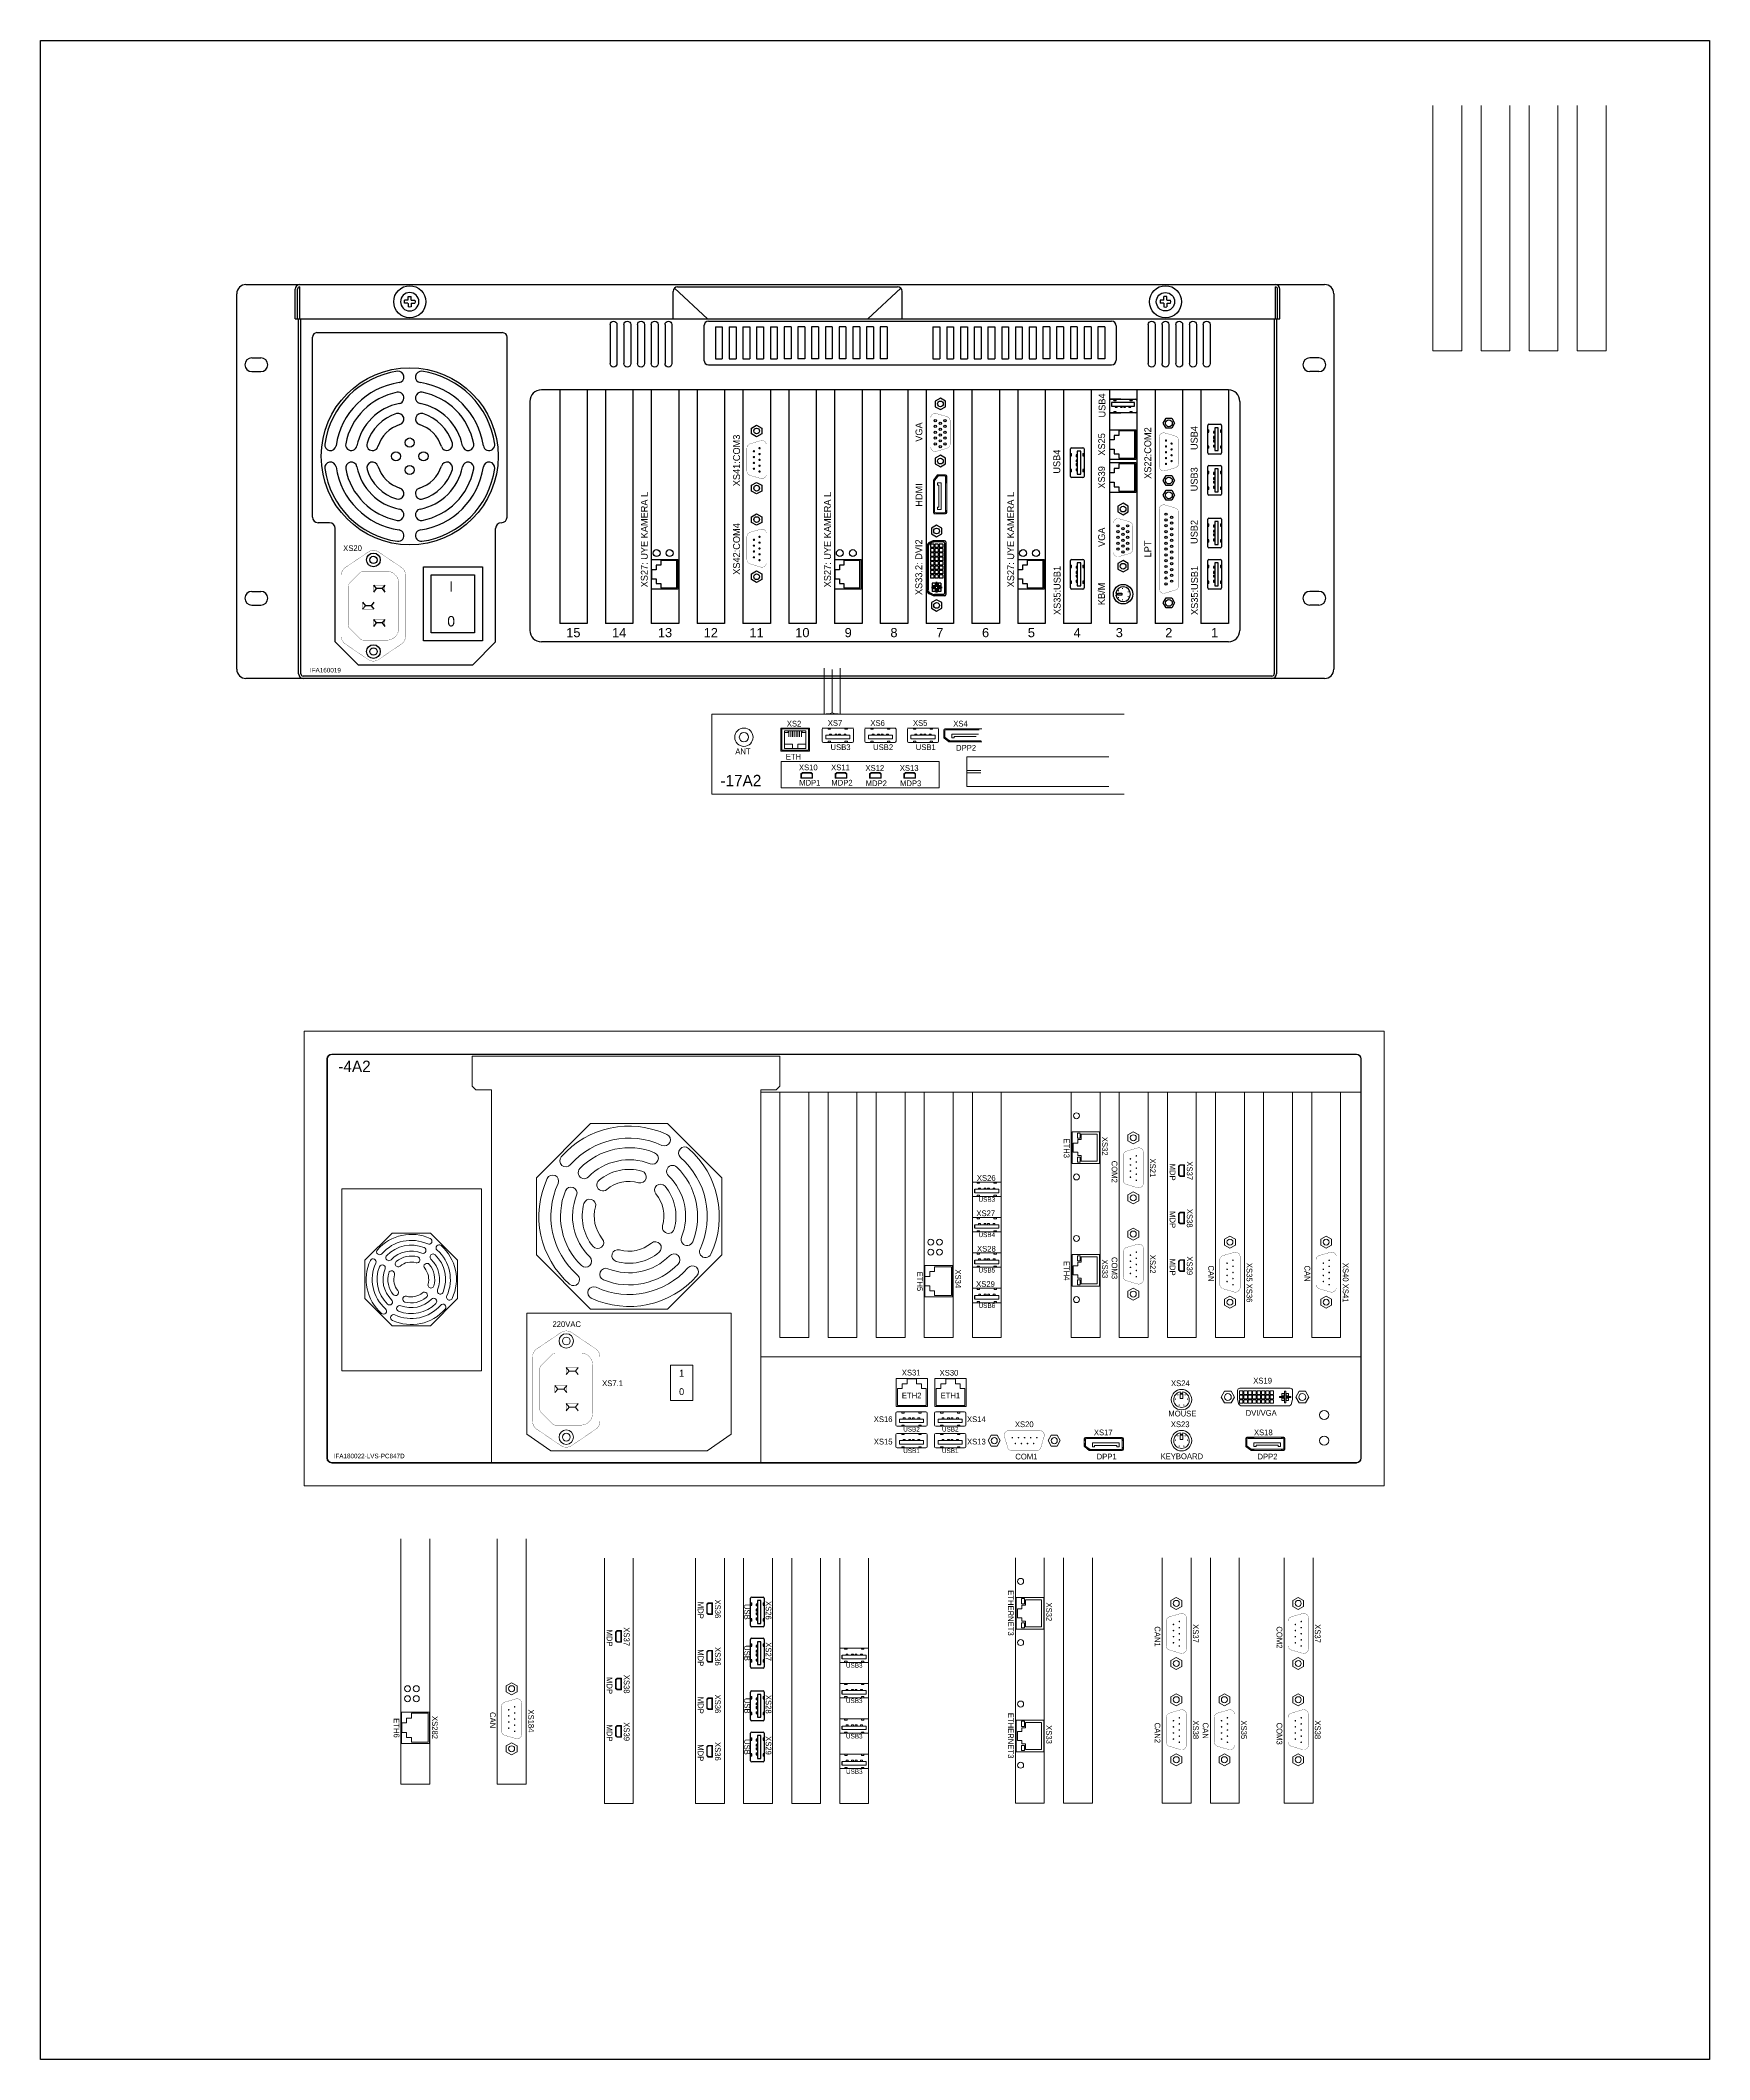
# Model space of a CAD drawing. Extents: x -2364 to 9601, y -871 to 1549.
# Drawn here: x 5715 to 6444, y -871 to 11 of the extents above; entities that cross this region are included whole.
import ezdxf
from ezdxf.enums import TextEntityAlignment as Align

# ---------------------------------------------------------------- set-up
doc = ezdxf.new("R2010")
doc.units = 0
doc.layers.get('0').update_dxf_attribs({"linetype": 'CONTINUOUS'})
doc.layers.add('NRS', color=1, linetype='CONTINUOUS')
doc.layers.add('ONDERDELEN', color=7, linetype='CONTINUOUS')

# ---------------------------------------------------------------- blocks, each defined once
blk = doc.blocks.new('DIN7985_M4_TV')
for p, q in [((-0.75, 0.67), (-2.24, 0.67)), ((-0.67, 0.75), (-0.67, 2.24)), ((0.67, 0.75), (0.67, 2.24)), ((0.75, 0.67), (2.24, 0.67)), ((-0.75, -0.67), (-2.24, -0.67)), ((-0.67, -0.75), (-0.67, -2.24)), ((0.67, -0.75), (0.67, -2.24)), ((0.75, -0.67), (2.24, -0.67))]:
    blk.add_line(p, q)
blk.add_circle((0, 0), 4)
for radius, start, end in [(2.33, 163.39845, 196.60155), (1, 131.81031, 138.18969), (2.33, 73.39845, 106.60155), (1, 41.81031, 48.18969), (2.33, 343.39845, 16.60155), (1, 221.81031, 228.18969), (2.33, 253.39845, 286.60155), (1, 311.81031, 318.18969)]:
    blk.add_arc((0, 0), radius, start, end)
blk = doc.blocks.new('*U39')
for p, q in [((-1.5, 8.5), (-1.5, -8.5)), ((1.5, 8.5), (1.5, -8.5))]:
    blk.add_line(p, q)
for centre, start, end in [((0, 8.5), 0, 180), ((0, -8.5), 180, 360)]:
    blk.add_arc(centre, 1.5, start, end)
blk = doc.blocks.new('*U40')
at = {"color": 0, "linetype": 'ByBlock', "lineweight": -2}
for p in [(0, 0), (6, 0), (12, 0), (18, 0), (24, 0)]:
    blk.add_blockref('*U39', p, dxfattribs=at)
blk = doc.blocks.new('*U41')
for p, q in [((-1.5, 8.5), (-1.5, -8.5)), ((1.5, 8.5), (1.5, -8.5))]:
    blk.add_line(p, q)
for centre, start, end in [((0, 8.5), 0, 180), ((0, -8.5), 180, 360)]:
    blk.add_arc(centre, 1.5, start, end)
blk = doc.blocks.new('*U42')
at = {"color": 0, "linetype": 'ByBlock', "lineweight": -2}
for p in [(0, 0), (6, 0), (12, 0), (18, 0), (24, 0)]:
    blk.add_blockref('*U41', p, dxfattribs=at)

msp = doc.modelspace()

# ---------------------------------------------------------------- linework, layer by layer
at = {"color": 7, "lineweight": 13}
for p, q in [((6323.40003, -17.65964), (6323.40003, -124.79112)), ((6336.00373, -17.65964), (6336.00373, -124.79112)), ((6336.00373, -17.65964), (6336.00373, -124.79112)), ((6344.4062, -17.65964), (6344.4062, -124.79112)), ((6357.00991, -17.65964), (6357.00991, -124.79112)), ((6357.00991, -17.65964), (6357.00991, -124.79112)), ((6365.41238, -17.65964), (6365.41238, -124.79112)), ((6378.01608, -17.65964), (6378.01608, -124.79112)), ((6386.41855, -17.65964), (6386.41855, -124.79112)), ((6399.02225, -17.65964), (6399.02225, -124.79112)), ((6336.00373, -124.79112), (6323.40003, -124.79112)), ((6357.00991, -124.79112), (6344.4062, -124.79112)), ((6378.01608, -124.79112), (6365.41238, -124.79112)), ((6399.02225, -124.79112), (6386.41855, -124.79112)), ((6056.70827, -295.3003), (6056.70827, -290.04833)), ((6057.23346, -289.52314), (6069.83818, -289.52314)), ((6059.33425, -290.04833), (6059.33425, -289.52314)), ((6059.33425, -290.04833), (6060.38464, -290.04833)), ((6060.38464, -290.04833), (6060.38464, -289.52314)), ((6066.687, -289.52314), (6066.687, -290.04833)), ((6066.687, -290.04833), (6067.73739, -290.04833)), ((6067.73739, -289.52314), (6067.73739, -290.04833)), ((6070.36338, -290.04833), (6070.36338, -295.3003)), ((6075.30827, -295.3003), (6075.30827, -290.04833)), ((6075.83346, -289.52314), (6088.43818, -289.52314)), ((6077.93425, -290.04833), (6077.93425, -289.52314)), ((6077.93425, -290.04833), (6078.98464, -290.04833)), ((6078.98464, -290.04833), (6078.98464, -289.52314)), ((6085.287, -289.52314), (6085.287, -290.04833)), ((6085.287, -290.04833), (6086.33739, -290.04833)), ((6086.33739, -289.52314), (6086.33739, -290.04833)), ((6088.96338, -290.04833), (6088.96338, -295.3003)), ((6093.90827, -295.3003), (6093.90827, -290.04833)), ((6094.43346, -289.52314), (6107.03818, -289.52314)), ((6096.53425, -290.04833), (6096.53425, -289.52314)), ((6096.53425, -290.04833), (6097.58464, -290.04833)), ((6097.58464, -290.04833), (6097.58464, -289.52314)), ((6103.887, -289.52314), (6103.887, -290.04833)), ((6103.887, -290.04833), (6104.93739, -290.04833)), ((6104.93739, -289.52314), (6104.93739, -290.04833)), ((6107.56338, -290.04833), (6107.56338, -295.3003)), ((6069.83818, -295.8255), (6057.23346, -295.8255)), ((6058.28386, -292.67432), (6058.28386, -294.24991)), ((6068.78779, -292.67432), (6058.28386, -292.67432)), ((6058.28386, -294.24991), (6068.78779, -294.24991)), ((6059.33425, -295.8255), (6059.33425, -295.3003)), ((6060.38464, -295.3003), (6059.33425, -295.3003)), ((6060.8048, -292.14912), (6059.96448, -292.14912)), ((6059.96448, -292.14912), (6059.96448, -292.67432)), ((6060.38464, -295.8255), (6060.38464, -295.3003)), ((6060.8048, -292.14912), (6060.8048, -292.67432)), ((6063.16818, -292.14912), (6062.32787, -292.14912)), ((6062.32787, -292.14912), (6062.32787, -292.67432)), ((6063.16818, -292.14912), (6063.16818, -292.67432)), ((6063.90346, -292.67432), (6063.90346, -292.14912)), ((6064.74377, -292.14912), (6063.90346, -292.14912)), ((6064.74377, -292.67432), (6064.74377, -292.14912)), ((6066.26684, -292.67432), (6066.26684, -292.14912)), ((6067.10716, -292.14912), (6066.26684, -292.14912)), ((6066.687, -295.3003), (6066.687, -295.8255)), ((6067.73739, -295.3003), (6066.687, -295.3003)), ((6067.10716, -292.67432), (6067.10716, -292.14912)), ((6067.73739, -295.3003), (6067.73739, -295.8255)), ((6068.78779, -294.24991), (6068.78779, -292.67432)), ((6088.43818, -295.8255), (6075.83346, -295.8255)), ((6076.88386, -292.67432), (6076.88386, -294.24991)), ((6087.38779, -292.67432), (6076.88386, -292.67432)), ((6076.88386, -294.24991), (6087.38779, -294.24991)), ((6077.93425, -295.8255), (6077.93425, -295.3003)), ((6078.98464, -295.3003), (6077.93425, -295.3003)), ((6079.4048, -292.14912), (6078.56448, -292.14912)), ((6078.56448, -292.14912), (6078.56448, -292.67432)), ((6078.98464, -295.8255), (6078.98464, -295.3003)), ((6079.4048, -292.14912), (6079.4048, -292.67432)), ((6081.76818, -292.14912), (6080.92787, -292.14912)), ((6080.92787, -292.14912), (6080.92787, -292.67432)), ((6081.76818, -292.14912), (6081.76818, -292.67432)), ((6082.50346, -292.67432), (6082.50346, -292.14912)), ((6083.34377, -292.14912), (6082.50346, -292.14912)), ((6083.34377, -292.67432), (6083.34377, -292.14912)), ((6084.86684, -292.67432), (6084.86684, -292.14912)), ((6085.70716, -292.14912), (6084.86684, -292.14912)), ((6085.287, -295.3003), (6085.287, -295.8255)), ((6086.33739, -295.3003), (6085.287, -295.3003)), ((6085.70716, -292.67432), (6085.70716, -292.14912)), ((6086.33739, -295.3003), (6086.33739, -295.8255)), ((6087.38779, -294.24991), (6087.38779, -292.67432)), ((6107.03818, -295.8255), (6094.43346, -295.8255)), ((6095.48386, -292.67432), (6095.48386, -294.24991)), ((6105.98779, -292.67432), (6095.48386, -292.67432)), ((6095.48386, -294.24991), (6105.98779, -294.24991)), ((6096.53425, -295.8255), (6096.53425, -295.3003)), ((6097.58464, -295.3003), (6096.53425, -295.3003)), ((6098.0048, -292.14912), (6097.16448, -292.14912)), ((6097.16448, -292.14912), (6097.16448, -292.67432)), ((6097.58464, -295.8255), (6097.58464, -295.3003)), ((6098.0048, -292.14912), (6098.0048, -292.67432)), ((6100.36818, -292.14912), (6099.52787, -292.14912)), ((6099.52787, -292.14912), (6099.52787, -292.67432)), ((6100.36818, -292.14912), (6100.36818, -292.67432)), ((6101.10346, -292.67432), (6101.10346, -292.14912)), ((6101.94377, -292.14912), (6101.10346, -292.14912)), ((6101.94377, -292.67432), (6101.94377, -292.14912)), ((6103.46684, -292.67432), (6103.46684, -292.14912)), ((6104.30716, -292.14912), (6103.46684, -292.14912)), ((6103.887, -295.3003), (6103.887, -295.8255)), ((6104.93739, -295.3003), (6103.887, -295.3003)), ((6104.30716, -292.67432), (6104.30716, -292.14912)), ((6104.93739, -295.3003), (6104.93739, -295.8255)), ((6105.98779, -294.24991), (6105.98779, -292.67432)), ((6290.00172, -431.91984), (5842.57026, -431.91984)), ((5840.46964, -434.02046), (5840.46964, -608.37169)), ((5840.46964, -434.02046), (5840.46964, -435.14707)), ((5840.67971, -434.02046), (5840.67971, -608.37169)), ((6290.00172, -432.1299), (5842.57026, -432.1299)), ((5903.87838, -445.93783), (5903.87838, -432.83398)), ((5903.87838, -432.83398), (6038.2669, -432.83398)), ((6038.2669, -445.93783), (6038.2669, -432.83398)), ((6291.89228, -608.37169), (6291.89228, -434.02046)), ((6292.10234, -608.37169), (6292.10234, -434.02046)), ((5905.45641, -447.4732), (5903.87838, -445.93783)), ((5912.27411, -447.4732), (5905.45641, -447.4732)), ((5912.27411, -447.4732), (5912.27411, -610.26224)), ((6029.87117, -448.56369), (6029.87117, -447.4732)), ((6029.87117, -447.4732), (6036.68887, -447.4732)), ((6029.87117, -448.56369), (6291.89228, -448.56369)), ((6029.87117, -448.56369), (6029.87117, -555.69517)), ((6029.87117, -448.56369), (6029.87117, -555.69517)), ((6029.87117, -448.56369), (6029.87117, -610.26224)), ((6036.68887, -447.4732), (6038.2669, -445.93783)), ((6038.27364, -448.56369), (6038.27364, -555.69517)), ((6050.87734, -448.56369), (6050.87734, -555.69517)), ((6050.87734, -448.56369), (6050.87734, -555.69517)), ((6059.27981, -448.56369), (6059.27981, -555.69517)), ((6071.88352, -448.56369), (6071.88352, -555.69517)), ((6071.88352, -448.56369), (6071.88352, -555.69517)), ((6080.28598, -448.56369), (6080.28598, -555.69517)), ((6080.28598, -448.56369), (6080.28598, -555.69517)), ((6080.28598, -448.56369), (6080.28598, -555.69517)), ((6080.28598, -448.56369), (6080.28598, -555.69517)), ((6092.88969, -448.56369), (6092.88969, -555.69517)), ((6092.88969, -448.56369), (6092.88969, -555.69517)), ((6092.88969, -448.56369), (6092.88969, -555.69517)), ((6092.88969, -448.56369), (6092.88969, -555.69517)), ((6092.88969, -448.56369), (6092.88969, -555.69517)), ((6092.88969, -448.56369), (6092.88969, -555.69517)), ((6092.88969, -448.56369), (6092.88969, -555.69517)), ((6092.88969, -448.56369), (6092.88969, -555.69517)), ((6101.29216, -448.56369), (6101.29216, -555.69517)), ((6101.29216, -448.56369), (6101.29216, -555.69517)), ((6101.29216, -448.56369), (6101.29216, -555.69517)), ((6267.84423, -448.56369), (6108.49754, -448.56369)), ((6113.89586, -448.56369), (6113.89586, -555.69517)), ((6113.89586, -448.56369), (6113.89586, -555.69517)), ((6113.89586, -448.56369), (6113.89586, -555.69517)), ((6113.89586, -448.56369), (6113.89586, -555.69517)), ((6113.89586, -448.56369), (6113.89586, -555.69517)), ((6113.89586, -448.56369), (6113.89586, -555.69517)), ((6122.29833, -448.56369), (6122.29833, -555.69517)), ((6134.90203, -448.56369), (6134.90203, -555.69517)), ((6165.46338, -448.56369), (6165.46338, -555.69517)), ((6165.46338, -448.56369), (6165.46338, -555.69517)), ((6165.46338, -448.56369), (6165.46338, -555.69517)), ((6178.06708, -448.56369), (6178.06708, -555.69517)), ((6178.06708, -448.56369), (6178.06708, -555.69517)), ((6178.06708, -448.56369), (6178.06708, -555.69517)), ((6178.06708, -448.56369), (6178.06708, -555.69517)), ((6178.06708, -448.56369), (6178.06708, -555.69517)), ((6178.06708, -448.56369), (6178.06708, -555.69517)), ((6186.46955, -448.56369), (6186.46955, -555.69517)), ((6186.46955, -448.56369), (6186.46955, -555.69517)), ((6186.46955, -448.56369), (6186.46955, -555.69517)), ((6186.46955, -448.56369), (6186.46955, -555.69517)), ((6199.07325, -448.56369), (6199.07325, -555.69517)), ((6199.07325, -448.56369), (6199.07325, -555.69517)), ((6199.07325, -448.56369), (6199.07325, -555.69517)), ((6199.07325, -448.56369), (6199.07325, -555.69517)), ((6199.07325, -448.56369), (6199.07325, -555.69517)), ((6199.07325, -448.56369), (6199.07325, -555.69517)), ((6199.07325, -448.56369), (6199.07325, -555.69517)), ((6199.07325, -448.56369), (6199.07325, -555.69517)), ((6207.47572, -448.56369), (6207.47572, -555.69517)), ((6220.07942, -448.56369), (6220.07942, -555.69517)), ((6220.07942, -448.56369), (6220.07942, -555.69517)), ((6228.48189, -448.56369), (6228.48189, -555.69517)), ((6228.48189, -448.56369), (6228.48189, -555.69517)), ((6241.0856, -448.56369), (6241.0856, -555.69517)), ((6241.0856, -448.56369), (6241.0856, -555.69517)), ((6241.0856, -448.56369), (6241.0856, -555.69517)), ((6241.0856, -448.56369), (6241.0856, -555.69517)), ((6249.48806, -448.56369), (6249.48806, -555.69517)), ((6262.09177, -448.56369), (6262.09177, -555.69517)), ((6270.49424, -448.56369), (6270.49424, -555.69517)), ((6270.49424, -448.56369), (6270.49424, -555.69517)), ((6283.09794, -448.56369), (6283.09794, -555.69517)), ((6283.09794, -448.56369), (6283.09794, -555.69517)), ((6283.09794, -448.56369), (6283.09794, -555.69517)), ((5931.91237, -485.97559), (5955.62945, -462.25852)), ((5955.62945, -462.25852), (5989.17045, -462.25852)), ((5989.17045, -462.25852), (6012.88753, -485.97559)), ((6165.85649, -465.8828), (6165.85649, -479.6328)), ((6177.85649, -465.8828), (6165.85649, -465.8828)), ((6168.15363, -468.6328), (6168.15363, -466.3828)), ((6168.15363, -466.3828), (6169.40363, -466.3828)), ((6169.40363, -466.3828), (6169.40363, -468.6328)), ((6169.85649, -466.8828), (6169.85649, -469.2578)), ((6176.85649, -466.8828), (6169.85649, -466.8828)), ((6176.85649, -466.8828), (6176.85649, -478.6328)), ((6177.85649, -465.8828), (6177.85649, -479.6328)), ((6190.22074, -467.13977), (6192.58132, -465.82834)), ((6190.22074, -469.76265), (6190.22074, -467.13977)), ((6192.58132, -465.82834), (6194.94191, -467.13977)), ((6194.94191, -467.13977), (6194.94191, -469.76265)), ((6166.35649, -470.7578), (6166.35649, -474.7578)), ((6166.35649, -470.7578), (6168.35649, -470.7578)), ((6166.35649, -474.7578), (6168.35649, -474.7578)), ((6169.40363, -468.6328), (6168.15363, -468.6328)), ((6168.35649, -469.2578), (6169.85649, -469.2578)), ((6168.35649, -469.2578), (6168.35649, -470.7578)), ((6168.35649, -474.7578), (6168.35649, -476.2578)), ((6192.58132, -471.07409), (6190.22074, -469.76265)), ((6194.94191, -469.76265), (6192.58132, -471.07409)), ((6177.85649, -479.6328), (6165.85649, -479.6328)), ((6169.40363, -476.8828), (6168.15363, -476.8828)), ((6168.15363, -476.8828), (6168.15363, -479.1328)), ((6168.15363, -479.1328), (6169.40363, -479.1328)), ((6168.35649, -476.2578), (6169.85649, -476.2578)), ((6169.40363, -479.1328), (6169.40363, -476.8828)), ((6169.85649, -476.2578), (6169.85649, -478.6328)), ((6176.85649, -478.6328), (6169.85649, -478.6328)), ((5931.91237, -519.5166), (5931.91237, -485.97559)), ((6012.88753, -485.97559), (6012.88753, -519.5166)), ((6122.29731, -487.80507), (6134.90203, -487.80507)), ((6133.85164, -490.95624), (6123.34771, -490.95624)), ((6123.34771, -492.53183), (6133.85164, -492.53183)), ((6124.3981, -488.33026), (6124.3981, -487.80507)), ((6124.3981, -488.33026), (6125.44849, -488.33026)), ((6124.3981, -494.10742), (6124.3981, -493.58223)), ((6125.44849, -493.58223), (6124.3981, -493.58223)), ((6125.86865, -490.43105), (6125.02834, -490.43105)), ((6125.02834, -490.43105), (6125.02834, -490.95624)), ((6125.44849, -488.33026), (6125.44849, -487.80507)), ((6125.44849, -494.10742), (6125.44849, -493.58223)), ((6125.86865, -490.43105), (6125.86865, -490.95624)), ((6128.23203, -490.43105), (6127.39172, -490.43105)), ((6127.39172, -490.43105), (6127.39172, -490.95624)), ((6128.23203, -490.43105), (6128.23203, -490.95624)), ((6128.96731, -490.95624), (6128.96731, -490.43105)), ((6129.80762, -490.43105), (6128.96731, -490.43105)), ((6129.80762, -490.95624), (6129.80762, -490.43105)), ((6131.33069, -490.95624), (6131.33069, -490.43105)), ((6132.17101, -490.43105), (6131.33069, -490.43105)), ((6131.75085, -487.80507), (6131.75085, -488.33026)), ((6131.75085, -488.33026), (6132.80124, -488.33026)), ((6132.80124, -493.58223), (6131.75085, -493.58223)), ((6131.75085, -493.58223), (6131.75085, -494.10742)), ((6132.17101, -490.95624), (6132.17101, -490.43105)), ((6132.80124, -487.80507), (6132.80124, -488.33026)), ((6132.80124, -493.58223), (6132.80124, -494.10742)), ((6133.85164, -492.53183), (6133.85164, -490.95624)), ((6190.22074, -493.36853), (6192.58132, -492.05709)), ((6190.22074, -495.9914), (6190.22074, -493.36853)), ((6192.58132, -492.05709), (6194.94191, -493.36853)), ((6194.94191, -493.36853), (6194.94191, -495.9914)), ((6134.90203, -494.10742), (6122.29731, -494.10742)), ((6192.58132, -497.30284), (6190.22074, -495.9914)), ((6194.94191, -495.9914), (6192.58132, -497.30284)), ((5857.0609, -521.93382), (5868.91944, -510.07529)), ((5868.91944, -510.07529), (5885.68994, -510.07529)), ((5885.68994, -510.07529), (5897.54848, -521.93382)), ((6122.29731, -503.26346), (6134.90203, -503.26346)), ((6122.29731, -503.26346), (6134.90203, -503.26346)), ((6134.90203, -509.56582), (6122.29731, -509.56582)), ((6134.90203, -509.56582), (6122.29731, -509.56582)), ((6133.85164, -506.41464), (6123.34771, -506.41464)), ((6133.85164, -506.41464), (6123.34771, -506.41464)), ((6123.34771, -507.99023), (6133.85164, -507.99023)), ((6123.34771, -507.99023), (6133.85164, -507.99023)), ((6124.3981, -503.78866), (6124.3981, -503.26346)), ((6124.3981, -503.78866), (6124.3981, -503.26346)), ((6124.3981, -503.78866), (6125.44849, -503.78866)), ((6124.3981, -503.78866), (6125.44849, -503.78866)), ((6124.3981, -509.56582), (6124.3981, -509.04062)), ((6125.44849, -509.04062), (6124.3981, -509.04062)), ((6124.3981, -509.56582), (6124.3981, -509.04062)), ((6125.44849, -509.04062), (6124.3981, -509.04062)), ((6125.86865, -505.88944), (6125.02834, -505.88944)), ((6125.02834, -505.88944), (6125.02834, -506.41464)), ((6125.86865, -505.88944), (6125.02834, -505.88944)), ((6125.02834, -505.88944), (6125.02834, -506.41464)), ((6125.44849, -503.78866), (6125.44849, -503.26346)), ((6125.44849, -503.78866), (6125.44849, -503.26346)), ((6125.44849, -509.56582), (6125.44849, -509.04062)), ((6125.44849, -509.56582), (6125.44849, -509.04062)), ((6125.86865, -505.88944), (6125.86865, -506.41464)), ((6125.86865, -505.88944), (6125.86865, -506.41464)), ((6128.23203, -505.88944), (6127.39172, -505.88944)), ((6127.39172, -505.88944), (6127.39172, -506.41464)), ((6128.23203, -505.88944), (6127.39172, -505.88944)), ((6127.39172, -505.88944), (6127.39172, -506.41464)), ((6128.23203, -505.88944), (6128.23203, -506.41464)), ((6128.23203, -505.88944), (6128.23203, -506.41464)), ((6128.96731, -506.41464), (6128.96731, -505.88944)), ((6129.80762, -505.88944), (6128.96731, -505.88944)), ((6128.96731, -506.41464), (6128.96731, -505.88944)), ((6129.80762, -505.88944), (6128.96731, -505.88944)), ((6129.80762, -506.41464), (6129.80762, -505.88944)), ((6129.80762, -506.41464), (6129.80762, -505.88944)), ((6131.33069, -506.41464), (6131.33069, -505.88944)), ((6132.17101, -505.88944), (6131.33069, -505.88944)), ((6131.33069, -506.41464), (6131.33069, -505.88944)), ((6132.17101, -505.88944), (6131.33069, -505.88944)), ((6131.75085, -503.26346), (6131.75085, -503.78866)), ((6131.75085, -503.26346), (6131.75085, -503.78866)), ((6131.75085, -503.78866), (6132.80124, -503.78866)), ((6131.75085, -503.78866), (6132.80124, -503.78866)), ((6132.80124, -509.04062), (6131.75085, -509.04062)), ((6131.75085, -509.04062), (6131.75085, -509.56582)), ((6132.80124, -509.04062), (6131.75085, -509.04062)), ((6131.75085, -509.04062), (6131.75085, -509.56582)), ((6132.17101, -506.41464), (6132.17101, -505.88944)), ((6132.17101, -506.41464), (6132.17101, -505.88944)), ((6132.80124, -503.26346), (6132.80124, -503.78866)), ((6132.80124, -503.26346), (6132.80124, -503.78866)), ((6132.80124, -509.04062), (6132.80124, -509.56582)), ((6132.80124, -509.04062), (6132.80124, -509.56582)), ((6133.85164, -507.99023), (6133.85164, -506.41464)), ((6133.85164, -507.99023), (6133.85164, -506.41464)), ((6190.22074, -509.18382), (6192.58132, -507.87238)), ((6190.22074, -511.80669), (6190.22074, -509.18382)), ((6192.58132, -507.87238), (6194.94191, -509.18382)), ((6194.94191, -509.18382), (6194.94191, -511.80669)), ((6232.42316, -512.70769), (6234.78374, -511.39625)), ((6234.78374, -511.39625), (6237.14433, -512.70769)), ((6274.4355, -512.70769), (6276.79609, -511.39625)), ((6276.79609, -511.39625), (6279.15667, -512.70769)), ((5955.62945, -543.23368), (5931.91237, -519.5166)), ((6012.88753, -519.5166), (5989.17045, -543.23368)), ((6122.29731, -518.72185), (6134.90203, -518.72185)), ((6122.32782, -518.72185), (6134.93253, -518.72185)), ((6124.3981, -519.24705), (6124.3981, -518.72185)), ((6124.3981, -519.24705), (6125.44849, -519.24705)), ((6124.4286, -519.24705), (6124.4286, -518.72185)), ((6124.4286, -519.24705), (6125.479, -519.24705)), ((6125.44849, -519.24705), (6125.44849, -518.72185)), ((6125.479, -519.24705), (6125.479, -518.72185)), ((6131.75085, -518.72185), (6131.75085, -519.24705)), ((6131.75085, -519.24705), (6132.80124, -519.24705)), ((6131.78135, -518.72185), (6131.78135, -519.24705)), ((6131.78135, -519.24705), (6132.83175, -519.24705)), ((6132.80124, -518.72185), (6132.80124, -519.24705)), ((6132.83175, -518.72185), (6132.83175, -519.24705)), ((6165.85649, -519.44853), (6165.85649, -533.19853)), ((6177.85649, -519.44853), (6165.85649, -519.44853)), ((6168.15363, -522.19853), (6168.15363, -519.94853)), ((6168.15363, -519.94853), (6169.40363, -519.94853)), ((6169.40363, -519.94853), (6169.40363, -522.19853)), ((6177.85649, -519.44853), (6177.85649, -533.19853)), ((6192.58132, -513.11813), (6190.22074, -511.80669)), ((6194.94191, -511.80669), (6192.58132, -513.11813)), ((6232.42316, -515.33057), (6232.42316, -512.70769)), ((6234.78374, -516.642), (6232.42316, -515.33057)), ((6237.14433, -515.33057), (6234.78374, -516.642)), ((6237.14433, -512.70769), (6237.14433, -515.33057)), ((6274.4355, -515.33057), (6274.4355, -512.70769)), ((6276.79609, -516.642), (6274.4355, -515.33057)), ((6279.15667, -515.33057), (6276.79609, -516.642)), ((6279.15667, -512.70769), (6279.15667, -515.33057)), ((5857.0609, -538.70433), (5857.0609, -521.93382)), ((5897.54848, -521.93382), (5897.54848, -538.70433)), ((6113.69189, -524.23339), (6101.49612, -524.23339)), ((6101.49612, -537.8874), (6101.49612, -524.23339)), ((6101.61334, -533.16101), (6101.61334, -528.95977)), ((6101.61334, -528.95977), (6103.71396, -528.95977)), ((6103.71396, -528.95977), (6103.71396, -526.85916)), ((6103.71396, -526.85916), (6105.81458, -526.85916)), ((6105.81458, -524.75854), (6113.16674, -524.75854)), ((6105.81458, -526.85916), (6105.81458, -524.75854)), ((6113.16674, -524.75854), (6113.16674, -537.36224)), ((6113.69189, -537.8874), (6113.69189, -524.23339)), ((6134.90203, -525.02421), (6122.29731, -525.02421)), ((6134.93253, -525.02421), (6122.32782, -525.02421)), ((6133.85164, -521.87303), (6123.34771, -521.87303)), ((6123.34771, -523.44862), (6133.85164, -523.44862)), ((6133.88214, -521.87303), (6123.37821, -521.87303)), ((6123.37821, -523.44862), (6133.88214, -523.44862)), ((6124.3981, -525.02421), (6124.3981, -524.49901)), ((6125.44849, -524.49901), (6124.3981, -524.49901)), ((6124.4286, -525.02421), (6124.4286, -524.49901)), ((6125.479, -524.49901), (6124.4286, -524.49901)), ((6125.86865, -521.34783), (6125.02834, -521.34783)), ((6125.02834, -521.34783), (6125.02834, -521.87303)), ((6125.89915, -521.34783), (6125.05884, -521.34783)), ((6125.05884, -521.34783), (6125.05884, -521.87303)), ((6125.44849, -525.02421), (6125.44849, -524.49901)), ((6125.479, -525.02421), (6125.479, -524.49901)), ((6125.86865, -521.34783), (6125.86865, -521.87303)), ((6125.89915, -521.34783), (6125.89915, -521.87303)), ((6128.23203, -521.34783), (6127.39172, -521.34783)), ((6127.39172, -521.34783), (6127.39172, -521.87303)), ((6128.26254, -521.34783), (6127.42222, -521.34783)), ((6127.42222, -521.34783), (6127.42222, -521.87303)), ((6128.23203, -521.34783), (6128.23203, -521.87303)), ((6128.26254, -521.34783), (6128.26254, -521.87303)), ((6128.96731, -521.87303), (6128.96731, -521.34783)), ((6129.80762, -521.34783), (6128.96731, -521.34783)), ((6128.99781, -521.87303), (6128.99781, -521.34783)), ((6129.83813, -521.34783), (6128.99781, -521.34783)), ((6129.80762, -521.87303), (6129.80762, -521.34783)), ((6129.83813, -521.87303), (6129.83813, -521.34783)), ((6131.33069, -521.87303), (6131.33069, -521.34783)), ((6132.17101, -521.34783), (6131.33069, -521.34783)), ((6131.3612, -521.87303), (6131.3612, -521.34783)), ((6132.20151, -521.34783), (6131.3612, -521.34783)), ((6132.80124, -524.49901), (6131.75085, -524.49901)), ((6131.75085, -524.49901), (6131.75085, -525.02421)), ((6132.83175, -524.49901), (6131.78135, -524.49901)), ((6131.78135, -524.49901), (6131.78135, -525.02421)), ((6132.17101, -521.87303), (6132.17101, -521.34783)), ((6132.20151, -521.87303), (6132.20151, -521.34783)), ((6132.80124, -524.49901), (6132.80124, -525.02421)), ((6132.83175, -524.49901), (6132.83175, -525.02421)), ((6133.85164, -523.44862), (6133.85164, -521.87303)), ((6133.88214, -523.44862), (6133.88214, -521.87303)), ((6166.35649, -524.32353), (6166.35649, -528.32353)), ((6166.35649, -524.32353), (6168.35649, -524.32353)), ((6166.35649, -528.32353), (6168.35649, -528.32353)), ((6169.40363, -522.19853), (6168.15363, -522.19853)), ((6168.35649, -522.82353), (6169.85649, -522.82353)), ((6168.35649, -522.82353), (6168.35649, -524.32353)), ((6168.35649, -528.32353), (6168.35649, -529.82353)), ((6169.85649, -520.44853), (6169.85649, -522.82353)), ((6176.85649, -520.44853), (6169.85649, -520.44853)), ((6176.85649, -520.44853), (6176.85649, -532.19853)), ((6103.71396, -533.16101), (6101.61334, -533.16101)), ((6103.71396, -535.26163), (6103.71396, -533.16101)), ((6105.81458, -535.26163), (6103.71396, -535.26163)), ((6105.81458, -537.36224), (6105.81458, -535.26163)), ((6113.16674, -537.36224), (6105.81458, -537.36224)), ((6122.32782, -534.18025), (6134.93253, -534.18025)), ((6133.88214, -537.33142), (6123.37821, -537.33142)), ((6124.4286, -534.70544), (6124.4286, -534.18025)), ((6124.4286, -534.70544), (6125.479, -534.70544)), ((6125.89915, -536.80623), (6125.05884, -536.80623)), ((6125.05884, -536.80623), (6125.05884, -537.33142)), ((6125.479, -534.70544), (6125.479, -534.18025)), ((6125.89915, -536.80623), (6125.89915, -537.33142)), ((6128.26254, -536.80623), (6127.42222, -536.80623)), ((6127.42222, -536.80623), (6127.42222, -537.33142)), ((6128.26254, -536.80623), (6128.26254, -537.33142)), ((6128.99781, -537.33142), (6128.99781, -536.80623)), ((6129.83813, -536.80623), (6128.99781, -536.80623)), ((6129.83813, -537.33142), (6129.83813, -536.80623)), ((6131.3612, -537.33142), (6131.3612, -536.80623)), ((6132.20151, -536.80623), (6131.3612, -536.80623)), ((6131.78135, -534.18025), (6131.78135, -534.70544)), ((6131.78135, -534.70544), (6132.83175, -534.70544)), ((6132.20151, -537.33142), (6132.20151, -536.80623)), ((6132.83175, -534.18025), (6132.83175, -534.70544)), ((6133.88214, -538.90701), (6133.88214, -537.33142)), ((6177.85649, -533.19853), (6165.85649, -533.19853)), ((6169.40363, -530.44853), (6168.15363, -530.44853)), ((6168.15363, -530.44853), (6168.15363, -532.69853)), ((6168.15363, -532.69853), (6169.40363, -532.69853)), ((6168.35649, -529.82353), (6169.85649, -529.82353)), ((6169.40363, -532.69853), (6169.40363, -530.44853)), ((6169.85649, -529.82353), (6169.85649, -532.19853)), ((6176.85649, -532.19853), (6169.85649, -532.19853)), ((6190.22074, -535.41257), (6192.58132, -534.10113)), ((6190.22074, -538.03544), (6190.22074, -535.41257)), ((6192.58132, -534.10113), (6194.94191, -535.41257)), ((6194.94191, -535.41257), (6194.94191, -538.03544)), ((6232.42316, -538.93644), (6234.78374, -537.62501)), ((6234.78374, -537.62501), (6237.14433, -538.93644)), ((6274.4355, -538.93644), (6276.79609, -537.62501)), ((6276.79609, -537.62501), (6279.15667, -538.93644)), ((5868.91944, -550.56287), (5857.0609, -538.70433)), ((5897.54848, -538.70433), (5885.68994, -550.56287)), ((5927.76183, -597.91535), (5927.76183, -545.02507)), ((6017.03806, -545.02507), (5927.76183, -545.02507)), ((5989.17045, -543.23368), (5955.62945, -543.23368)), ((6017.03806, -597.91535), (6017.03806, -545.02507)), ((6101.49612, -537.8874), (6113.69189, -537.8874)), ((6134.93253, -540.4826), (6122.32782, -540.4826)), ((6123.37821, -538.90701), (6133.88214, -538.90701)), ((6124.4286, -540.4826), (6124.4286, -539.95741)), ((6125.479, -539.95741), (6124.4286, -539.95741)), ((6125.479, -540.4826), (6125.479, -539.95741)), ((6132.83175, -539.95741), (6131.78135, -539.95741)), ((6131.78135, -539.95741), (6131.78135, -540.4826)), ((6132.83175, -539.95741), (6132.83175, -540.4826)), ((6192.58132, -539.34688), (6190.22074, -538.03544)), ((6194.94191, -538.03544), (6192.58132, -539.34688)), ((6232.42316, -541.55932), (6232.42316, -538.93644)), ((6234.78374, -542.87076), (6232.42316, -541.55932)), ((6237.14433, -541.55932), (6234.78374, -542.87076)), ((6237.14433, -538.93644), (6237.14433, -541.55932)), ((6274.4355, -541.55932), (6274.4355, -538.93644)), ((6276.79609, -542.87076), (6274.4355, -541.55932)), ((6279.15667, -541.55932), (6276.79609, -542.87076)), ((6279.15667, -538.93644), (6279.15667, -541.55932)), ((5885.68994, -550.56287), (5868.91944, -550.56287)), ((6291.89228, -564.09764), (6029.87117, -564.09764)), ((6050.87734, -555.69517), (6038.27364, -555.69517)), ((6071.88352, -555.69517), (6059.27981, -555.69517)), ((6092.88969, -555.69517), (6080.28598, -555.69517)), ((6113.89586, -555.69517), (6101.29216, -555.69517)), ((6113.89586, -555.69517), (6101.29216, -555.69517)), ((6113.89586, -555.69517), (6101.29216, -555.69517)), ((6134.90203, -555.69517), (6122.29833, -555.69517)), ((6134.90203, -555.69517), (6122.29833, -555.69517)), ((6134.90203, -555.69517), (6122.29833, -555.69517)), ((6178.06708, -555.69517), (6165.46338, -555.69517)), ((6178.06708, -555.69517), (6165.46338, -555.69517)), ((6178.06708, -555.69517), (6165.46338, -555.69517)), ((6178.06708, -555.69517), (6165.46338, -555.69517)), ((6199.07325, -555.69517), (6186.46955, -555.69517)), ((6199.07325, -555.69517), (6186.46955, -555.69517)), ((6199.07325, -555.69517), (6186.46955, -555.69517)), ((6199.07325, -555.69517), (6186.46955, -555.69517)), ((6220.07942, -555.69517), (6207.47572, -555.69517)), ((6220.07942, -555.69517), (6207.47572, -555.69517)), ((6220.07942, -555.69517), (6207.47572, -555.69517)), ((6241.0856, -555.69517), (6228.48189, -555.69517)), ((6241.0856, -555.69517), (6228.48189, -555.69517)), ((6262.09177, -555.69517), (6249.48806, -555.69517)), ((6283.09794, -555.69517), (6270.49424, -555.69517)), ((6283.09794, -555.69517), (6270.49424, -555.69517)), ((5944.98146, -568.72959), (5946.27817, -570.30505)), ((5946.27817, -570.30505), (5944.98146, -571.88051)), ((5948.93629, -570.30505), (5946.27817, -570.30505)), ((5950.233, -568.72959), (5948.93629, -570.30505)), ((5948.93629, -570.30505), (5950.233, -571.88051)), ((5939.99249, -576.6069), (5941.2892, -578.18236)), ((5941.2892, -578.18236), (5939.99249, -579.75783)), ((5943.94732, -578.18236), (5941.2892, -578.18236)), ((5945.24403, -576.6069), (5943.94732, -578.18236)), ((5943.94732, -578.18236), (5945.24403, -579.75783)), ((6089.03671, -573.63147), (6089.03671, -585.82723)), ((6089.03671, -573.63147), (6102.69072, -573.63147)), ((6089.56186, -585.30208), (6089.56186, -577.94992)), ((6089.56186, -577.94992), (6091.66248, -577.94992)), ((6091.66248, -577.94992), (6091.66248, -575.8493)), ((6091.66248, -575.8493), (6093.76309, -575.8493)), ((6093.76309, -573.74869), (6097.96433, -573.74869)), ((6093.76309, -575.8493), (6093.76309, -573.74869)), ((6097.96433, -573.74869), (6097.96433, -575.8493)), ((6097.96433, -575.8493), (6100.06495, -575.8493)), ((6100.06495, -575.8493), (6100.06495, -577.94992)), ((6100.06495, -577.94992), (6102.16556, -577.94992)), ((6102.16556, -577.94992), (6102.16556, -585.30208)), ((6102.69072, -585.82723), (6102.69072, -573.63147)), ((6105.94629, -573.63147), (6105.94629, -585.82723)), ((6105.94629, -573.63147), (6119.6003, -573.63147)), ((6106.47144, -577.94992), (6108.57206, -577.94992)), ((6106.47144, -585.30208), (6106.47144, -577.94992)), ((6108.57206, -575.8493), (6110.67267, -575.8493)), ((6108.57206, -577.94992), (6108.57206, -575.8493)), ((6110.67267, -575.8493), (6110.67267, -573.74869)), ((6110.67267, -573.74869), (6114.87391, -573.74869)), ((6114.87391, -573.74869), (6114.87391, -575.8493)), ((6114.87391, -575.8493), (6116.97453, -575.8493)), ((6116.97453, -575.8493), (6116.97453, -577.94992)), ((6116.97453, -577.94992), (6119.07514, -577.94992)), ((6119.07514, -577.94992), (6119.07514, -585.30208)), ((6119.6003, -585.82723), (6119.6003, -573.63147)), ((6213.10379, -579.39907), (6213.10379, -579.92365)), ((6213.10379, -579.92365), (6214.15294, -579.92365)), ((6213.10379, -582.28423), (6213.10379, -580.44822)), ((6213.10379, -580.44822), (6214.15294, -580.44822)), ((6214.15294, -579.92365), (6214.15294, -579.39907)), ((6214.15294, -580.44822), (6214.15294, -582.28423)), ((6232.44083, -579.16743), (6230.99745, -581.66743)), ((6230.99745, -581.66743), (6232.44083, -584.16743)), ((6235.32758, -579.16743), (6232.44083, -579.16743)), ((6236.77096, -581.66743), (6235.32758, -579.16743)), ((6235.32758, -584.16743), (6236.77096, -581.66743)), ((6238.13421, -582.52743), (6238.13421, -578.80743)), ((6238.97421, -580.51243), (6238.97421, -579.01243)), ((6238.97421, -579.01243), (6240.47421, -579.01243)), ((6238.97421, -580.51243), (6240.47421, -580.51243)), ((6238.97421, -582.41743), (6238.97421, -580.91743)), ((6238.97421, -580.91743), (6240.47421, -580.91743)), ((6239.13421, -577.80743), (6261.13421, -577.80743)), ((6240.47421, -580.51243), (6240.47421, -579.01243)), ((6240.47421, -582.41743), (6240.47421, -580.91743)), ((6240.87921, -580.51243), (6240.87921, -579.01243)), ((6240.87921, -579.01243), (6242.37921, -579.01243)), ((6240.87921, -580.51243), (6242.37921, -580.51243)), ((6240.87921, -580.91743), (6242.37921, -580.91743)), ((6240.87921, -582.41743), (6240.87921, -580.91743)), ((6242.37921, -580.51243), (6242.37921, -579.01243)), ((6242.37921, -582.41743), (6242.37921, -580.91743)), ((6242.78421, -580.51243), (6242.78421, -579.01243)), ((6242.78421, -579.01243), (6244.28421, -579.01243)), ((6242.78421, -580.51243), (6244.28421, -580.51243)), ((6242.78421, -580.91743), (6244.28421, -580.91743)), ((6242.78421, -582.41743), (6242.78421, -580.91743)), ((6244.28421, -580.51243), (6244.28421, -579.01243)), ((6244.28421, -582.41743), (6244.28421, -580.91743)), ((6244.68921, -580.51243), (6244.68921, -579.01243)), ((6244.68921, -579.01243), (6246.18921, -579.01243)), ((6244.68921, -580.51243), (6246.18921, -580.51243)), ((6244.68921, -580.91743), (6246.18921, -580.91743)), ((6244.68921, -582.41743), (6244.68921, -580.91743)), ((6246.18921, -580.51243), (6246.18921, -579.01243)), ((6246.18921, -582.41743), (6246.18921, -580.91743)), ((6246.59421, -580.51243), (6246.59421, -579.01243)), ((6246.59421, -579.01243), (6248.09421, -579.01243)), ((6246.59421, -580.51243), (6248.09421, -580.51243)), ((6246.59421, -580.91743), (6248.09421, -580.91743)), ((6246.59421, -582.41743), (6246.59421, -580.91743)), ((6248.09421, -580.51243), (6248.09421, -579.01243)), ((6248.09421, -582.41743), (6248.09421, -580.91743)), ((6248.49921, -580.51243), (6248.49921, -579.01243)), ((6248.49921, -579.01243), (6249.99921, -579.01243)), ((6248.49921, -580.51243), (6249.99921, -580.51243)), ((6248.49921, -580.91743), (6249.99921, -580.91743)), ((6248.49921, -582.41743), (6248.49921, -580.91743)), ((6249.99921, -580.51243), (6249.99921, -579.01243)), ((6249.99921, -582.41743), (6249.99921, -580.91743)), ((6250.40421, -580.51243), (6250.40421, -579.01243)), ((6250.40421, -579.01243), (6251.90421, -579.01243)), ((6250.40421, -580.51243), (6251.90421, -580.51243)), ((6250.40421, -580.91743), (6251.90421, -580.91743)), ((6250.40421, -582.41743), (6250.40421, -580.91743)), ((6251.90421, -580.51243), (6251.90421, -579.01243)), ((6251.90421, -582.41743), (6251.90421, -580.91743)), ((6252.30921, -580.51243), (6252.30921, -579.01243)), ((6252.30921, -579.01243), (6253.80921, -579.01243)), ((6252.30921, -580.51243), (6253.80921, -580.51243)), ((6252.30921, -580.91743), (6253.80921, -580.91743)), ((6252.30921, -582.41743), (6252.30921, -580.91743)), ((6253.80921, -580.51243), (6253.80921, -579.01243)), ((6253.80921, -582.41743), (6253.80921, -580.91743)), ((6256.38421, -581.41743), (6258.63421, -581.41743)), ((6256.38421, -581.91743), (6256.38421, -581.41743)), ((6256.38421, -581.91743), (6258.63421, -581.91743)), ((6257.38421, -581.16743), (6257.38421, -580.16743)), ((6257.38421, -580.16743), (6258.38421, -580.16743)), ((6257.38421, -581.16743), (6258.38421, -581.16743)), ((6258.38421, -581.16743), (6258.38421, -580.16743)), ((6258.63421, -581.41743), (6258.63421, -579.16743)), ((6258.63421, -579.16743), (6259.13421, -579.16743)), ((6258.63421, -584.16743), (6258.63421, -581.91743)), ((6259.13421, -581.41743), (6259.13421, -579.16743)), ((6259.13421, -581.41743), (6261.38421, -581.41743)), ((6259.13421, -581.91743), (6261.38421, -581.91743)), ((6259.13421, -584.16743), (6259.13421, -581.91743)), ((6259.38421, -581.16743), (6259.38421, -580.16743)), ((6259.38421, -580.16743), (6260.38421, -580.16743)), ((6259.38421, -581.16743), (6260.38421, -581.16743)), ((6260.38421, -581.16743), (6260.38421, -580.16743)), ((6261.38421, -581.91743), (6261.38421, -581.41743)), ((6262.13421, -582.52743), (6262.13421, -578.80743)), ((6263.49745, -581.66743), (6264.94083, -579.16743)), ((6264.94083, -584.16743), (6263.49745, -581.66743)), ((6264.94083, -579.16743), (6267.82758, -579.16743)), ((6267.82758, -579.16743), (6269.27096, -581.66743)), ((6269.27096, -581.66743), (6267.82758, -584.16743)), ((5944.98146, -584.48422), (5946.27817, -586.05968)), ((5946.27817, -586.05968), (5944.98146, -587.63514)), ((5948.93629, -586.05968), (5946.27817, -586.05968)), ((5950.233, -584.48422), (5948.93629, -586.05968)), ((5948.93629, -586.05968), (5950.233, -587.63514)), ((6088.90162, -593.89159), (6088.90162, -588.63963)), ((6089.03671, -585.82723), (6102.69072, -585.82723)), ((6089.42682, -588.11443), (6102.03154, -588.11443)), ((6102.16556, -585.30208), (6089.56186, -585.30208)), ((6091.52761, -588.63963), (6091.52761, -588.11443)), ((6091.52761, -588.63963), (6092.578, -588.63963)), ((6092.99816, -590.74041), (6092.15784, -590.74041)), ((6092.15784, -590.74041), (6092.15784, -591.26561)), ((6092.578, -588.63963), (6092.578, -588.11443)), ((6092.99816, -590.74041), (6092.99816, -591.26561)), ((6095.36154, -590.74041), (6094.52123, -590.74041)), ((6094.52123, -590.74041), (6094.52123, -591.26561)), ((6095.36154, -590.74041), (6095.36154, -591.26561)), ((6096.09682, -591.26561), (6096.09682, -590.74041)), ((6096.93713, -590.74041), (6096.09682, -590.74041)), ((6096.93713, -591.26561), (6096.93713, -590.74041)), ((6098.4602, -591.26561), (6098.4602, -590.74041)), ((6099.30052, -590.74041), (6098.4602, -590.74041)), ((6098.88036, -588.11443), (6098.88036, -588.63963)), ((6098.88036, -588.63963), (6099.93075, -588.63963)), ((6099.30052, -591.26561), (6099.30052, -590.74041)), ((6099.93075, -588.11443), (6099.93075, -588.63963)), ((6102.55673, -588.63963), (6102.55673, -593.89159)), ((6105.8112, -593.89159), (6105.8112, -588.63963)), ((6105.94629, -585.82723), (6119.6003, -585.82723)), ((6106.3364, -588.11443), (6118.94112, -588.11443)), ((6119.07514, -585.30208), (6106.47144, -585.30208)), ((6108.43719, -588.63963), (6108.43719, -588.11443)), ((6108.43719, -588.63963), (6109.48758, -588.63963)), ((6109.90774, -590.74041), (6109.06742, -590.74041)), ((6109.06742, -590.74041), (6109.06742, -591.26561)), ((6109.48758, -588.63963), (6109.48758, -588.11443)), ((6109.90774, -590.74041), (6109.90774, -591.26561)), ((6112.27112, -590.74041), (6111.43081, -590.74041)), ((6111.43081, -590.74041), (6111.43081, -591.26561)), ((6112.27112, -590.74041), (6112.27112, -591.26561)), ((6113.0064, -591.26561), (6113.0064, -590.74041)), ((6113.84671, -590.74041), (6113.0064, -590.74041)), ((6113.84671, -591.26561), (6113.84671, -590.74041)), ((6115.36978, -591.26561), (6115.36978, -590.74041)), ((6116.2101, -590.74041), (6115.36978, -590.74041)), ((6115.78994, -588.11443), (6115.78994, -588.63963)), ((6115.78994, -588.63963), (6116.84033, -588.63963)), ((6116.2101, -591.26561), (6116.2101, -590.74041)), ((6116.84033, -588.11443), (6116.84033, -588.63963)), ((6119.46631, -588.63963), (6119.46631, -593.89159)), ((6214.15294, -582.28423), (6213.10379, -582.28423)), ((6232.44083, -584.16743), (6235.32758, -584.16743)), ((6238.13421, -582.52743), (6238.54232, -584.50178)), ((6238.97421, -582.41743), (6240.47421, -582.41743)), ((6238.97421, -582.82243), (6238.97421, -584.32243)), ((6238.97421, -582.82243), (6240.47421, -582.82243)), ((6238.97421, -584.32243), (6240.47421, -584.32243)), ((6239.96534, -585.52743), (6260.30307, -585.52743)), ((6240.47421, -582.82243), (6240.47421, -584.32243)), ((6240.87921, -582.41743), (6242.37921, -582.41743)), ((6240.87921, -582.82243), (6242.37921, -582.82243)), ((6240.87921, -582.82243), (6240.87921, -584.32243)), ((6240.87921, -584.32243), (6242.37921, -584.32243)), ((6242.37921, -582.82243), (6242.37921, -584.32243)), ((6242.78421, -582.41743), (6244.28421, -582.41743)), ((6242.78421, -582.82243), (6244.28421, -582.82243)), ((6242.78421, -582.82243), (6242.78421, -584.32243)), ((6242.78421, -584.32243), (6244.28421, -584.32243)), ((6244.28421, -582.82243), (6244.28421, -584.32243)), ((6244.68921, -582.41743), (6246.18921, -582.41743)), ((6244.68921, -582.82243), (6246.18921, -582.82243)), ((6244.68921, -582.82243), (6244.68921, -584.32243)), ((6244.68921, -584.32243), (6246.18921, -584.32243)), ((6246.18921, -582.82243), (6246.18921, -584.32243)), ((6246.59421, -582.41743), (6248.09421, -582.41743)), ((6246.59421, -582.82243), (6248.09421, -582.82243)), ((6246.59421, -582.82243), (6246.59421, -584.32243)), ((6246.59421, -584.32243), (6248.09421, -584.32243)), ((6248.09421, -582.82243), (6248.09421, -584.32243)), ((6248.49921, -582.41743), (6249.99921, -582.41743)), ((6248.49921, -582.82243), (6249.99921, -582.82243)), ((6248.49921, -582.82243), (6248.49921, -584.32243)), ((6248.49921, -584.32243), (6249.99921, -584.32243)), ((6249.99921, -582.82243), (6249.99921, -584.32243)), ((6250.40421, -582.41743), (6251.90421, -582.41743)), ((6250.40421, -582.82243), (6251.90421, -582.82243)), ((6250.40421, -582.82243), (6250.40421, -584.32243)), ((6250.40421, -584.32243), (6251.90421, -584.32243)), ((6251.90421, -582.82243), (6251.90421, -584.32243)), ((6252.30921, -582.41743), (6253.80921, -582.41743)), ((6252.30921, -582.82243), (6253.80921, -582.82243)), ((6252.30921, -582.82243), (6252.30921, -584.32243)), ((6252.30921, -584.32243), (6253.80921, -584.32243)), ((6253.80921, -582.82243), (6253.80921, -584.32243)), ((6257.38421, -582.16743), (6258.38421, -582.16743)), ((6257.38421, -582.16743), (6257.38421, -583.16743)), ((6257.38421, -583.16743), (6258.38421, -583.16743)), ((6258.38421, -582.16743), (6258.38421, -583.16743)), ((6258.63421, -584.16743), (6259.13421, -584.16743)), ((6259.38421, -582.16743), (6259.38421, -583.16743)), ((6259.38421, -582.16743), (6260.38421, -582.16743)), ((6259.38421, -583.16743), (6260.38421, -583.16743)), ((6260.38421, -582.16743), (6260.38421, -583.16743)), ((6262.13421, -582.52743), (6261.72609, -584.50178)), ((6267.82758, -584.16743), (6264.94083, -584.16743)), ((5927.76183, -597.91535), (5938.26492, -605.22076)), ((6017.03806, -597.91535), (6006.53498, -605.22076)), ((6088.90162, -603.34513), (6088.90162, -598.09317)), ((6102.03154, -594.41679), (6089.42682, -594.41679)), ((6089.42682, -597.56797), (6102.03154, -597.56797)), ((6100.98114, -591.26561), (6090.47721, -591.26561)), ((6090.47721, -591.26561), (6090.47721, -592.8412)), ((6090.47721, -592.8412), (6100.98114, -592.8412)), ((6091.52761, -594.41679), (6091.52761, -593.89159)), ((6092.578, -593.89159), (6091.52761, -593.89159)), ((6091.52761, -598.09317), (6091.52761, -597.56797)), ((6091.52761, -598.09317), (6092.578, -598.09317)), ((6092.578, -594.41679), (6092.578, -593.89159)), ((6092.578, -598.09317), (6092.578, -597.56797)), ((6099.93075, -593.89159), (6098.88036, -593.89159)), ((6098.88036, -593.89159), (6098.88036, -594.41679)), ((6098.88036, -597.56797), (6098.88036, -598.09317)), ((6098.88036, -598.09317), (6099.93075, -598.09317)), ((6099.93075, -593.89159), (6099.93075, -594.41679)), ((6099.93075, -597.56797), (6099.93075, -598.09317)), ((6100.98114, -592.8412), (6100.98114, -591.26561)), ((6102.55673, -598.09317), (6102.55673, -603.34513)), ((6105.8112, -603.34513), (6105.8112, -598.09317)), ((6118.94112, -594.41679), (6106.3364, -594.41679)), ((6106.3364, -597.56797), (6118.94112, -597.56797)), ((6107.38679, -591.26561), (6107.38679, -592.8412)), ((6117.89072, -591.26561), (6107.38679, -591.26561)), ((6107.38679, -592.8412), (6117.89072, -592.8412)), ((6108.43719, -594.41679), (6108.43719, -593.89159)), ((6109.48758, -593.89159), (6108.43719, -593.89159)), ((6108.43719, -598.09317), (6108.43719, -597.56797)), ((6108.43719, -598.09317), (6109.48758, -598.09317)), ((6109.48758, -594.41679), (6109.48758, -593.89159)), ((6109.48758, -598.09317), (6109.48758, -597.56797)), ((6115.78994, -593.89159), (6115.78994, -594.41679)), ((6116.84033, -593.89159), (6115.78994, -593.89159)), ((6115.78994, -597.56797), (6115.78994, -598.09317)), ((6115.78994, -598.09317), (6116.84033, -598.09317)), ((6116.84033, -593.89159), (6116.84033, -594.41679)), ((6116.84033, -597.56797), (6116.84033, -598.09317)), ((6117.89072, -592.8412), (6117.89072, -591.26561)), ((6119.46631, -598.09317), (6119.46631, -603.34513)), ((6129.23039, -600.71915), (6130.54183, -598.35856)), ((6130.54183, -598.35856), (6133.1647, -598.35856)), ((6133.1647, -598.35856), (6134.47614, -600.71915)), ((6155.45914, -600.71915), (6156.77058, -598.35856)), ((6156.77058, -598.35856), (6159.39346, -598.35856)), ((6159.39346, -598.35856), (6160.70489, -600.71915)), ((6213.10379, -597.30941), (6213.10379, -597.83399)), ((6213.10379, -597.83399), (6214.15294, -597.83399)), ((6213.10379, -598.35856), (6214.15294, -598.35856)), ((6213.10379, -600.19457), (6213.10379, -598.35856)), ((6214.15294, -597.83399), (6214.15294, -597.30941)), ((6214.15294, -598.35856), (6214.15294, -600.19457)), ((5938.26492, -605.22076), (6006.53498, -605.22076)), ((6102.03154, -603.87033), (6089.42682, -603.87033)), ((6100.98114, -600.71915), (6090.47721, -600.71915)), ((6090.47721, -600.71915), (6090.47721, -602.29474)), ((6090.47721, -602.29474), (6100.98114, -602.29474)), ((6091.52761, -603.87033), (6091.52761, -603.34513)), ((6092.578, -603.34513), (6091.52761, -603.34513)), ((6092.99816, -600.19395), (6092.15784, -600.19395)), ((6092.15784, -600.19395), (6092.15784, -600.71915)), ((6092.578, -603.87033), (6092.578, -603.34513)), ((6092.99816, -600.19395), (6092.99816, -600.71915)), ((6095.36154, -600.19395), (6094.52123, -600.19395)), ((6094.52123, -600.19395), (6094.52123, -600.71915)), ((6095.36154, -600.19395), (6095.36154, -600.71915)), ((6096.09682, -600.71915), (6096.09682, -600.19395)), ((6096.93713, -600.19395), (6096.09682, -600.19395)), ((6096.93713, -600.71915), (6096.93713, -600.19395)), ((6098.4602, -600.71915), (6098.4602, -600.19395)), ((6099.30052, -600.19395), (6098.4602, -600.19395)), ((6099.93075, -603.34513), (6098.88036, -603.34513)), ((6098.88036, -603.34513), (6098.88036, -603.87033)), ((6099.30052, -600.71915), (6099.30052, -600.19395)), ((6099.93075, -603.34513), (6099.93075, -603.87033)), ((6100.98114, -602.29474), (6100.98114, -600.71915)), ((6118.94112, -603.87033), (6106.3364, -603.87033)), ((6117.89072, -600.71915), (6107.38679, -600.71915)), ((6107.38679, -600.71915), (6107.38679, -602.29474)), ((6107.38679, -602.29474), (6117.89072, -602.29474)), ((6108.43719, -603.87033), (6108.43719, -603.34513)), ((6109.48758, -603.34513), (6108.43719, -603.34513)), ((6109.90774, -600.19395), (6109.06742, -600.19395)), ((6109.06742, -600.19395), (6109.06742, -600.71915)), ((6109.48758, -603.87033), (6109.48758, -603.34513)), ((6109.90774, -600.19395), (6109.90774, -600.71915)), ((6111.43081, -600.19395), (6111.43081, -600.71915)), ((6112.27112, -600.19395), (6111.43081, -600.19395)), ((6112.27112, -600.19395), (6112.27112, -600.71915)), ((6113.0064, -600.71915), (6113.0064, -600.19395)), ((6113.84671, -600.19395), (6113.0064, -600.19395)), ((6113.84671, -600.71915), (6113.84671, -600.19395)), ((6115.36978, -600.71915), (6115.36978, -600.19395)), ((6116.2101, -600.19395), (6115.36978, -600.19395)), ((6116.84033, -603.34513), (6115.78994, -603.34513)), ((6115.78994, -603.34513), (6115.78994, -603.87033)), ((6116.2101, -600.71915), (6116.2101, -600.19395)), ((6116.84033, -603.34513), (6116.84033, -603.87033)), ((6117.89072, -602.29474), (6117.89072, -600.71915)), ((6130.54183, -603.07974), (6129.23039, -600.71915)), ((6133.1647, -603.07974), (6130.54183, -603.07974)), ((6134.47614, -600.71915), (6133.1647, -603.07974)), ((6156.77058, -603.07974), (6155.45914, -600.71915)), ((6159.39346, -603.07974), (6156.77058, -603.07974)), ((6160.70489, -600.71915), (6159.39346, -603.07974)), ((6214.15294, -600.19457), (6213.10379, -600.19457)), ((5842.57026, -610.26224), (6290.00172, -610.26224)), ((5842.57026, -610.4723), (6290.00172, -610.4723)), ((5872.80396, -643.58146), (5872.80396, -750.71294)), ((5872.80396, -643.58146), (5872.80396, -750.71294)), ((5885.40767, -643.58146), (5885.40767, -750.71294)), ((5885.40767, -643.58146), (5885.40767, -750.71294)), ((5885.40767, -643.58146), (5885.40767, -750.71294)), ((5885.40767, -643.58146), (5885.40767, -750.71294)), ((5914.81631, -643.58146), (5914.81631, -750.71294)), ((5927.42001, -643.58146), (5927.42001, -750.71294)), ((5927.42001, -643.58146), (5927.42001, -750.71294)), ((5961.61887, -652.02445), (5961.61887, -759.15592)), ((5974.22257, -652.02445), (5974.22257, -759.15592)), ((5974.22257, -652.02445), (5974.22257, -759.15592)), ((6001.39562, -652.02445), (6001.39562, -759.15592)), ((6013.99932, -652.02445), (6013.99932, -759.15592)), ((6013.99932, -652.02445), (6013.99932, -759.15592)), ((6022.40179, -652.02445), (6022.40179, -759.15592)), ((6035.00549, -652.02445), (6035.00549, -759.15592)), ((6035.00549, -652.02445), (6035.00549, -759.15592)), ((6043.40796, -652.02445), (6043.40796, -759.15592)), ((6056.01166, -652.02445), (6056.01166, -759.15592)), ((6064.41413, -652.02445), (6064.41413, -759.15592)), ((6077.01783, -652.02445), (6077.01783, -759.15592)), ((6141.08183, -651.8932), (6141.08183, -759.02467)), ((6141.08183, -651.8932), (6141.08183, -759.02467)), ((6153.68553, -651.8932), (6153.68553, -759.02467)), ((6153.68553, -651.8932), (6153.68553, -759.02467)), ((6153.68553, -651.8932), (6153.68553, -759.02467)), ((6153.68553, -651.8932), (6153.68553, -759.02467)), ((6162.088, -651.8932), (6162.088, -759.02467)), ((6162.088, -651.8932), (6162.088, -759.02467)), ((6162.088, -651.8932), (6162.088, -759.02467)), ((6174.6917, -651.8932), (6174.6917, -759.02467)), ((6174.6917, -651.8932), (6174.6917, -759.02467)), ((6174.6917, -651.8932), (6174.6917, -759.02467)), ((6174.6917, -651.8932), (6174.6917, -759.02467)), ((6174.6917, -651.8932), (6174.6917, -759.02467)), ((6174.6917, -651.8932), (6174.6917, -759.02467)), ((6205.25305, -651.8932), (6205.25305, -759.02467)), ((6205.25305, -651.8932), (6205.25305, -759.02467)), ((6205.25305, -651.8932), (6205.25305, -759.02467)), ((6217.85675, -651.8932), (6217.85675, -759.02467)), ((6217.85675, -651.8932), (6217.85675, -759.02467)), ((6217.85675, -651.8932), (6217.85675, -759.02467)), ((6217.85675, -651.8932), (6217.85675, -759.02467)), ((6217.85675, -651.8932), (6217.85675, -759.02467)), ((6217.85675, -651.8932), (6217.85675, -759.02467)), ((6226.25922, -651.8932), (6226.25922, -759.02467)), ((6226.25922, -651.8932), (6226.25922, -759.02467)), ((6226.25922, -651.8932), (6226.25922, -759.02467)), ((6238.86292, -651.8932), (6238.86292, -759.02467)), ((6238.86292, -651.8932), (6238.86292, -759.02467)), ((6238.86292, -651.8932), (6238.86292, -759.02467)), ((6238.86292, -651.8932), (6238.86292, -759.02467)), ((6238.86292, -651.8932), (6238.86292, -759.02467)), ((6238.86292, -651.8932), (6238.86292, -759.02467)), ((6258.48499, -651.8932), (6258.48499, -759.02467)), ((6258.48499, -651.8932), (6258.48499, -759.02467)), ((6258.48499, -651.8932), (6258.48499, -759.02467)), ((6271.0887, -651.8932), (6271.0887, -759.02467)), ((6271.0887, -651.8932), (6271.0887, -759.02467)), ((6271.0887, -651.8932), (6271.0887, -759.02467)), ((6271.0887, -651.8932), (6271.0887, -759.02467)), ((6271.0887, -651.8932), (6271.0887, -759.02467)), ((6271.0887, -651.8932), (6271.0887, -759.02467)), ((6141.47494, -669.2123), (6141.47494, -682.9623)), ((6153.47494, -669.2123), (6141.47494, -669.2123)), ((6143.77209, -671.9623), (6143.77209, -669.7123)), ((6143.77209, -669.7123), (6145.02209, -669.7123)), ((6145.02209, -669.7123), (6145.02209, -671.9623)), ((6153.47494, -669.2123), (6153.47494, -682.9623)), ((6209.00424, -670.46928), (6211.36483, -669.15784)), ((6211.36483, -669.15784), (6213.72541, -670.46928)), ((6262.23618, -670.46928), (6264.59677, -669.15784)), ((6264.59677, -669.15784), (6266.95736, -670.46928)), ((6141.97494, -674.0873), (6141.97494, -678.0873)), ((6141.97494, -674.0873), (6143.97494, -674.0873)), ((6141.97494, -678.0873), (6143.97494, -678.0873)), ((6145.02209, -671.9623), (6143.77209, -671.9623)), ((6143.97494, -672.5873), (6145.47494, -672.5873)), ((6143.97494, -672.5873), (6143.97494, -674.0873)), ((6143.97494, -678.0873), (6143.97494, -679.5873)), ((6145.47494, -670.2123), (6145.47494, -672.5873)), ((6152.47494, -670.2123), (6145.47494, -670.2123)), ((6152.47494, -670.2123), (6152.47494, -681.9623)), ((6209.00424, -673.09215), (6209.00424, -670.46928)), ((6211.36483, -674.40359), (6209.00424, -673.09215)), ((6213.72541, -673.09215), (6211.36483, -674.40359)), ((6213.72541, -670.46928), (6213.72541, -673.09215)), ((6262.23618, -673.09215), (6262.23618, -670.46928)), ((6264.59677, -674.40359), (6262.23618, -673.09215)), ((6266.95736, -673.09215), (6264.59677, -674.40359)), ((6266.95736, -670.46928), (6266.95736, -673.09215)), ((6153.47494, -682.9623), (6141.47494, -682.9623)), ((6145.02209, -680.2123), (6143.77209, -680.2123)), ((6143.77209, -680.2123), (6143.77209, -682.4623)), ((6143.77209, -682.4623), (6145.02209, -682.4623)), ((6143.97494, -679.5873), (6145.47494, -679.5873)), ((6145.02209, -682.4623), (6145.02209, -680.2123)), ((6145.47494, -679.5873), (6145.47494, -681.9623)), ((6152.47494, -681.9623), (6145.47494, -681.9623)), ((6064.41312, -691.26582), (6077.01783, -691.26582)), ((6075.96744, -694.417), (6065.46351, -694.417)), ((6065.46351, -695.99259), (6075.96744, -695.99259)), ((6066.5139, -691.79101), (6066.5139, -691.26582)), ((6066.5139, -691.79101), (6067.5643, -691.79101)), ((6067.98445, -693.8918), (6067.14414, -693.8918)), ((6067.14414, -693.8918), (6067.14414, -694.417)), ((6067.5643, -691.79101), (6067.5643, -691.26582)), ((6067.98445, -693.8918), (6067.98445, -694.417)), ((6070.34784, -693.8918), (6069.50752, -693.8918)), ((6069.50752, -693.8918), (6069.50752, -694.417)), ((6070.34784, -693.8918), (6070.34784, -694.417)), ((6071.08311, -694.417), (6071.08311, -693.8918)), ((6071.92343, -693.8918), (6071.08311, -693.8918)), ((6071.92343, -694.417), (6071.92343, -693.8918)), ((6073.4465, -694.417), (6073.4465, -693.8918)), ((6074.28681, -693.8918), (6073.4465, -693.8918)), ((6073.86665, -691.26582), (6073.86665, -691.79101)), ((6073.86665, -691.79101), (6074.91705, -691.79101)), ((6074.28681, -694.417), (6074.28681, -693.8918)), ((6074.91705, -691.26582), (6074.91705, -691.79101)), ((6075.96744, -695.99259), (6075.96744, -694.417)), ((6209.00424, -696.69803), (6211.36483, -695.38659)), ((6211.36483, -695.38659), (6213.72541, -696.69803)), ((6262.23618, -696.69803), (6264.59677, -695.38659)), ((6264.59677, -695.38659), (6266.95736, -696.69803)), ((6077.01783, -697.56818), (6064.41312, -697.56818)), ((6066.5139, -697.56818), (6066.5139, -697.04298)), ((6067.5643, -697.04298), (6066.5139, -697.04298)), ((6067.5643, -697.56818), (6067.5643, -697.04298)), ((6074.91705, -697.04298), (6073.86665, -697.04298)), ((6073.86665, -697.04298), (6073.86665, -697.56818)), ((6074.91705, -697.04298), (6074.91705, -697.56818)), ((6209.00424, -699.32091), (6209.00424, -696.69803)), ((6211.36483, -700.63234), (6209.00424, -699.32091)), ((6213.72541, -699.32091), (6211.36483, -700.63234)), ((6213.72541, -696.69803), (6213.72541, -699.32091)), ((6262.23618, -699.32091), (6262.23618, -696.69803)), ((6264.59677, -700.63234), (6262.23618, -699.32091)), ((6266.95736, -699.32091), (6264.59677, -700.63234)), ((6266.95736, -696.69803), (6266.95736, -699.32091)), ((5918.75757, -707.72546), (5921.11816, -706.41402)), ((5918.75757, -710.34833), (5918.75757, -707.72546)), ((5921.11816, -711.65977), (5918.75757, -710.34833)), ((5921.11816, -706.41402), (5923.47875, -707.72546)), ((5923.47875, -710.34833), (5921.11816, -711.65977)), ((5923.47875, -707.72546), (5923.47875, -710.34833)), ((6064.41312, -706.72421), (6077.01783, -706.72421)), ((6064.41312, -706.72421), (6077.01783, -706.72421)), ((6077.01783, -713.02657), (6064.41312, -713.02657)), ((6077.01783, -713.02657), (6064.41312, -713.02657)), ((6075.96744, -709.87539), (6065.46351, -709.87539)), ((6075.96744, -709.87539), (6065.46351, -709.87539)), ((6065.46351, -711.45098), (6075.96744, -711.45098)), ((6065.46351, -711.45098), (6075.96744, -711.45098)), ((6066.5139, -707.24941), (6066.5139, -706.72421)), ((6066.5139, -707.24941), (6066.5139, -706.72421)), ((6066.5139, -707.24941), (6067.5643, -707.24941)), ((6066.5139, -707.24941), (6067.5643, -707.24941)), ((6066.5139, -713.02657), (6066.5139, -712.50137)), ((6067.5643, -712.50137), (6066.5139, -712.50137)), ((6066.5139, -713.02657), (6066.5139, -712.50137)), ((6067.5643, -712.50137), (6066.5139, -712.50137)), ((6067.98445, -709.35019), (6067.14414, -709.35019)), ((6067.14414, -709.35019), (6067.14414, -709.87539)), ((6067.98445, -709.35019), (6067.14414, -709.35019)), ((6067.14414, -709.35019), (6067.14414, -709.87539)), ((6067.5643, -707.24941), (6067.5643, -706.72421)), ((6067.5643, -707.24941), (6067.5643, -706.72421)), ((6067.5643, -713.02657), (6067.5643, -712.50137)), ((6067.5643, -713.02657), (6067.5643, -712.50137)), ((6067.98445, -709.35019), (6067.98445, -709.87539)), ((6067.98445, -709.35019), (6067.98445, -709.87539)), ((6070.34784, -709.35019), (6069.50752, -709.35019)), ((6069.50752, -709.35019), (6069.50752, -709.87539)), ((6070.34784, -709.35019), (6069.50752, -709.35019)), ((6069.50752, -709.35019), (6069.50752, -709.87539)), ((6070.34784, -709.35019), (6070.34784, -709.87539)), ((6070.34784, -709.35019), (6070.34784, -709.87539)), ((6071.08311, -709.87539), (6071.08311, -709.35019)), ((6071.92343, -709.35019), (6071.08311, -709.35019)), ((6071.08311, -709.87539), (6071.08311, -709.35019)), ((6071.92343, -709.35019), (6071.08311, -709.35019)), ((6071.92343, -709.87539), (6071.92343, -709.35019)), ((6071.92343, -709.87539), (6071.92343, -709.35019)), ((6073.4465, -709.87539), (6073.4465, -709.35019)), ((6074.28681, -709.35019), (6073.4465, -709.35019)), ((6073.4465, -709.87539), (6073.4465, -709.35019)), ((6074.28681, -709.35019), (6073.4465, -709.35019)), ((6073.86665, -706.72421), (6073.86665, -707.24941)), ((6073.86665, -706.72421), (6073.86665, -707.24941)), ((6073.86665, -707.24941), (6074.91705, -707.24941)), ((6073.86665, -707.24941), (6074.91705, -707.24941)), ((6074.91705, -712.50137), (6073.86665, -712.50137)), ((6073.86665, -712.50137), (6073.86665, -713.02657)), ((6074.91705, -712.50137), (6073.86665, -712.50137)), ((6073.86665, -712.50137), (6073.86665, -713.02657)), ((6074.28681, -709.87539), (6074.28681, -709.35019)), ((6074.28681, -709.87539), (6074.28681, -709.35019)), ((6074.91705, -706.72421), (6074.91705, -707.24941)), ((6074.91705, -706.72421), (6074.91705, -707.24941)), ((6074.91705, -712.50137), (6074.91705, -713.02657)), ((6074.91705, -712.50137), (6074.91705, -713.02657)), ((6075.96744, -711.45098), (6075.96744, -709.87539)), ((6075.96744, -711.45098), (6075.96744, -709.87539)), ((6209.00424, -712.51332), (6211.36483, -711.20188)), ((6209.00424, -715.13619), (6209.00424, -712.51332)), ((6211.36483, -711.20188), (6213.72541, -712.51332)), ((6213.72541, -712.51332), (6213.72541, -715.13619)), ((6230.01041, -712.51332), (6232.371, -711.20188)), ((6230.01041, -715.13619), (6230.01041, -712.51332)), ((6232.371, -711.20188), (6234.73159, -712.51332)), ((6234.73159, -712.51332), (6234.73159, -715.13619)), ((6262.23618, -712.51332), (6264.59677, -711.20188)), ((6262.23618, -715.13619), (6262.23618, -712.51332)), ((6264.59677, -711.20188), (6266.95736, -712.51332)), ((6266.95736, -712.51332), (6266.95736, -715.13619)), ((5885.2037, -719.25115), (5873.00793, -719.25115)), ((5873.00793, -732.90516), (5873.00793, -719.25115)), ((5875.22577, -723.97754), (5875.22577, -721.87692)), ((5875.22577, -721.87692), (5877.32638, -721.87692)), ((5877.32638, -719.77631), (5884.67854, -719.77631)), ((5877.32638, -721.87692), (5877.32638, -719.77631)), ((5884.67854, -719.77631), (5884.67854, -732.38001)), ((5885.2037, -732.90516), (5885.2037, -719.25115)), ((6064.41312, -722.1826), (6077.01783, -722.1826)), ((6064.44362, -722.1826), (6077.04834, -722.1826)), ((6066.5139, -722.7078), (6066.5139, -722.1826)), ((6066.5139, -722.7078), (6067.5643, -722.7078)), ((6066.54441, -722.7078), (6066.54441, -722.1826)), ((6066.54441, -722.7078), (6067.5948, -722.7078)), ((6067.5643, -722.7078), (6067.5643, -722.1826)), ((6067.5948, -722.7078), (6067.5948, -722.1826)), ((6073.86665, -722.1826), (6073.86665, -722.7078)), ((6073.86665, -722.7078), (6074.91705, -722.7078)), ((6073.89716, -722.1826), (6073.89716, -722.7078)), ((6073.89716, -722.7078), (6074.94755, -722.7078)), ((6074.91705, -722.1826), (6074.91705, -722.7078)), ((6074.94755, -722.1826), (6074.94755, -722.7078)), ((6141.47494, -722.77804), (6141.47494, -736.52804)), ((6153.47494, -722.77804), (6141.47494, -722.77804)), ((6153.47494, -722.77804), (6153.47494, -736.52804)), ((6211.36483, -716.44763), (6209.00424, -715.13619)), ((6213.72541, -715.13619), (6211.36483, -716.44763)), ((6232.371, -716.44763), (6230.01041, -715.13619)), ((6234.73159, -715.13619), (6232.371, -716.44763)), ((6264.59677, -716.44763), (6262.23618, -715.13619)), ((6266.95736, -715.13619), (6264.59677, -716.44763)), ((5873.12515, -728.17877), (5873.12515, -723.97754)), ((5873.12515, -723.97754), (5875.22577, -723.97754)), ((5875.22577, -728.17877), (5873.12515, -728.17877)), ((5875.22577, -730.27939), (5875.22577, -728.17877)), ((5877.32638, -730.27939), (5875.22577, -730.27939)), ((5877.32638, -732.38001), (5877.32638, -730.27939)), ((6077.01783, -728.48496), (6064.41312, -728.48496)), ((6077.04834, -728.48496), (6064.44362, -728.48496)), ((6075.96744, -725.33378), (6065.46351, -725.33378)), ((6065.46351, -726.90937), (6075.96744, -726.90937)), ((6075.99794, -725.33378), (6065.49401, -725.33378)), ((6065.49401, -726.90937), (6075.99794, -726.90937)), ((6066.5139, -728.48496), (6066.5139, -727.95977)), ((6067.5643, -727.95977), (6066.5139, -727.95977)), ((6066.54441, -728.48496), (6066.54441, -727.95977)), ((6067.5948, -727.95977), (6066.54441, -727.95977)), ((6067.98445, -724.80859), (6067.14414, -724.80859)), ((6067.14414, -724.80859), (6067.14414, -725.33378)), ((6068.01496, -724.80859), (6067.17464, -724.80859)), ((6067.17464, -724.80859), (6067.17464, -725.33378)), ((6067.5643, -728.48496), (6067.5643, -727.95977)), ((6067.5948, -728.48496), (6067.5948, -727.95977)), ((6067.98445, -724.80859), (6067.98445, -725.33378)), ((6068.01496, -724.80859), (6068.01496, -725.33378)), ((6070.34784, -724.80859), (6069.50752, -724.80859)), ((6069.50752, -724.80859), (6069.50752, -725.33378)), ((6070.37834, -724.80859), (6069.53803, -724.80859)), ((6069.53803, -724.80859), (6069.53803, -725.33378)), ((6070.34784, -724.80859), (6070.34784, -725.33378)), ((6070.37834, -724.80859), (6070.37834, -725.33378)), ((6071.08311, -725.33378), (6071.08311, -724.80859)), ((6071.92343, -724.80859), (6071.08311, -724.80859)), ((6071.11362, -725.33378), (6071.11362, -724.80859)), ((6071.95393, -724.80859), (6071.11362, -724.80859)), ((6071.92343, -725.33378), (6071.92343, -724.80859)), ((6071.95393, -725.33378), (6071.95393, -724.80859)), ((6073.4465, -725.33378), (6073.4465, -724.80859)), ((6074.28681, -724.80859), (6073.4465, -724.80859)), ((6073.477, -725.33378), (6073.477, -724.80859)), ((6074.31731, -724.80859), (6073.477, -724.80859)), ((6074.91705, -727.95977), (6073.86665, -727.95977)), ((6073.86665, -727.95977), (6073.86665, -728.48496)), ((6074.94755, -727.95977), (6073.89716, -727.95977)), ((6073.89716, -727.95977), (6073.89716, -728.48496)), ((6074.28681, -725.33378), (6074.28681, -724.80859)), ((6074.31731, -725.33378), (6074.31731, -724.80859)), ((6074.91705, -727.95977), (6074.91705, -728.48496)), ((6074.94755, -727.95977), (6074.94755, -728.48496)), ((6075.96744, -726.90937), (6075.96744, -725.33378)), ((6075.99794, -726.90937), (6075.99794, -725.33378)), ((6141.97494, -727.65304), (6141.97494, -731.65304)), ((6141.97494, -727.65304), (6143.97494, -727.65304)), ((6141.97494, -731.65304), (6143.97494, -731.65304)), ((6143.77209, -725.52804), (6143.77209, -723.27804)), ((6143.77209, -723.27804), (6145.02209, -723.27804)), ((6145.02209, -725.52804), (6143.77209, -725.52804)), ((6143.97494, -726.15304), (6145.47494, -726.15304)), ((6143.97494, -726.15304), (6143.97494, -727.65304)), ((6143.97494, -731.65304), (6143.97494, -733.15304)), ((6145.02209, -723.27804), (6145.02209, -725.52804)), ((6145.47494, -723.77804), (6145.47494, -726.15304)), ((6152.47494, -723.77804), (6145.47494, -723.77804)), ((6152.47494, -723.77804), (6152.47494, -735.52804)), ((5873.00793, -732.90516), (5885.2037, -732.90516)), ((5884.67854, -732.38001), (5877.32638, -732.38001)), ((5918.75757, -733.95421), (5921.11816, -732.64277)), ((5918.75757, -736.57708), (5918.75757, -733.95421)), ((5921.11816, -737.88852), (5918.75757, -736.57708)), ((5921.11816, -732.64277), (5923.47875, -733.95421)), ((5923.47875, -736.57708), (5921.11816, -737.88852)), ((5923.47875, -733.95421), (5923.47875, -736.57708)), ((6064.44362, -737.641), (6077.04834, -737.641)), ((6066.54441, -738.16619), (6066.54441, -737.641)), ((6066.54441, -738.16619), (6067.5948, -738.16619)), ((6068.01496, -740.26698), (6067.17464, -740.26698)), ((6067.17464, -740.26698), (6067.17464, -740.79218)), ((6067.5948, -738.16619), (6067.5948, -737.641)), ((6068.01496, -740.26698), (6068.01496, -740.79218)), ((6070.37834, -740.26698), (6069.53803, -740.26698)), ((6069.53803, -740.26698), (6069.53803, -740.79218)), ((6070.37834, -740.26698), (6070.37834, -740.79218)), ((6071.11362, -740.79218), (6071.11362, -740.26698)), ((6071.95393, -740.26698), (6071.11362, -740.26698)), ((6071.95393, -740.79218), (6071.95393, -740.26698)), ((6073.477, -740.79218), (6073.477, -740.26698)), ((6074.31731, -740.26698), (6073.477, -740.26698)), ((6073.89716, -737.641), (6073.89716, -738.16619)), ((6073.89716, -738.16619), (6074.94755, -738.16619)), ((6074.31731, -740.79218), (6074.31731, -740.26698)), ((6074.94755, -737.641), (6074.94755, -738.16619)), ((6153.47494, -736.52804), (6141.47494, -736.52804)), ((6145.02209, -733.77804), (6143.77209, -733.77804)), ((6143.77209, -733.77804), (6143.77209, -736.02804)), ((6143.77209, -736.02804), (6145.02209, -736.02804)), ((6143.97494, -733.15304), (6145.47494, -733.15304)), ((6145.02209, -736.02804), (6145.02209, -733.77804)), ((6145.47494, -733.15304), (6145.47494, -735.52804)), ((6152.47494, -735.52804), (6145.47494, -735.52804)), ((6209.00424, -738.74207), (6211.36483, -737.43063)), ((6209.00424, -741.36495), (6209.00424, -738.74207)), ((6211.36483, -737.43063), (6213.72541, -738.74207)), ((6213.72541, -738.74207), (6213.72541, -741.36495)), ((6230.01041, -738.74207), (6232.371, -737.43063)), ((6230.01041, -741.36495), (6230.01041, -738.74207)), ((6232.371, -737.43063), (6234.73159, -738.74207)), ((6234.73159, -738.74207), (6234.73159, -741.36495)), ((6262.23618, -738.74207), (6264.59677, -737.43063)), ((6262.23618, -741.36495), (6262.23618, -738.74207)), ((6264.59677, -737.43063), (6266.95736, -738.74207)), ((6266.95736, -738.74207), (6266.95736, -741.36495)), ((6077.04834, -743.94336), (6064.44362, -743.94336)), ((6075.99794, -740.79218), (6065.49401, -740.79218)), ((6065.49401, -742.36777), (6075.99794, -742.36777)), ((6066.54441, -743.94336), (6066.54441, -743.41816)), ((6067.5948, -743.41816), (6066.54441, -743.41816)), ((6067.5948, -743.94336), (6067.5948, -743.41816)), ((6074.94755, -743.41816), (6073.89716, -743.41816)), ((6073.89716, -743.41816), (6073.89716, -743.94336)), ((6074.94755, -743.41816), (6074.94755, -743.94336)), ((6075.99794, -742.36777), (6075.99794, -740.79218)), ((6211.36483, -742.67638), (6209.00424, -741.36495)), ((6213.72541, -741.36495), (6211.36483, -742.67638)), ((6232.371, -742.67638), (6230.01041, -741.36495)), ((6234.73159, -741.36495), (6232.371, -742.67638)), ((6264.59677, -742.67638), (6262.23618, -741.36495)), ((6266.95736, -741.36495), (6264.59677, -742.67638)), ((5885.40767, -750.71294), (5872.80396, -750.71294)), ((5927.42001, -750.71294), (5914.81631, -750.71294)), ((5974.22257, -759.15592), (5961.61887, -759.15592)), ((6013.99932, -759.15592), (6001.39562, -759.15592)), ((6035.00549, -759.15592), (6022.40179, -759.15592)), ((6056.01166, -759.15592), (6043.40796, -759.15592)), ((6077.01783, -759.15592), (6064.41413, -759.15592)), ((6153.68553, -759.02467), (6141.08183, -759.02467)), ((6153.68553, -759.02467), (6141.08183, -759.02467)), ((6174.6917, -759.02467), (6162.088, -759.02467)), ((6217.85675, -759.02467), (6205.25305, -759.02467)), ((6217.85675, -759.02467), (6205.25305, -759.02467)), ((6238.86292, -759.02467), (6226.25922, -759.02467)), ((6238.86292, -759.02467), (6226.25922, -759.02467)), ((6271.0887, -759.02467), (6258.48499, -759.02467)), ((6271.0887, -759.02467), (6258.48499, -759.02467))]:
    msp.add_line(p, q, dxfattribs=at)
for p, q in [((5805.11367, -95.87011), (6276.11367, -95.87011)), ((5828.61367, -95.87011), (6254.61367, -95.87011)), ((5828.61367, -96.87011), (5828.61367, -96.87011)), ((5828.61367, -110.87011), (5828.61367, -96.87011)), ((5993.61367, -96.87011), (6089.61367, -96.87011)), ((6254.61367, -96.87011), (6254.61367, -96.87011)), ((6254.61367, -110.87011), (6254.61367, -96.87011)), ((5801.11367, -263.87011), (5801.11367, -99.87011)), ((5826.61367, -110.87011), (5826.61367, -97.87011)), ((5827.61367, -110.87011), (5827.61367, -97.87011)), ((5991.61367, -110.87011), (5991.61367, -98.87011)), ((6006.61367, -110.87011), (5992.21981, -97.43584)), ((6076.61367, -110.87011), (6091.02789, -97.4559)), ((6091.61367, -110.87011), (6091.61367, -98.87011)), ((6255.61367, -110.87011), (6255.61367, -97.87011)), ((6256.61367, -110.87011), (6256.61367, -97.87011)), ((6280.11367, -99.87011), (6280.11367, -263.87011)), ((5826.61367, -110.87011), (6256.61367, -110.87011)), ((5828.11367, -265.87011), (5828.11367, -110.87011)), ((5829.11367, -265.87011), (5829.11367, -110.87011)), ((6005.11367, -113.87011), (6005.11367, -128.87011)), ((6007.11367, -111.87011), (6183.11367, -111.87011)), ((6010.11367, -114.37011), (6013.11367, -114.37011)), ((6010.11367, -114.37011), (6010.11367, -128.37011)), ((6013.11367, -114.37011), (6013.11367, -128.37011)), ((6016.11367, -114.37011), (6019.11367, -114.37011)), ((6016.11367, -114.37011), (6016.11367, -128.37011)), ((6019.11367, -114.37011), (6019.11367, -128.37011)), ((6022.11367, -114.37011), (6025.11367, -114.37011)), ((6022.11367, -114.37011), (6022.11367, -128.37011)), ((6025.11367, -114.37011), (6025.11367, -128.37011)), ((6028.11367, -114.37011), (6031.11367, -114.37011)), ((6028.11367, -114.37011), (6028.11367, -128.37011)), ((6031.11367, -114.37011), (6031.11367, -128.37011)), ((6034.11367, -114.37011), (6037.11367, -114.37011)), ((6034.11367, -114.37011), (6034.11367, -128.37011)), ((6037.11367, -114.37011), (6037.11367, -128.37011)), ((6043.11367, -114.37011), (6040.11367, -114.37011)), ((6040.11367, -114.37011), (6040.11367, -128.37011)), ((6043.11367, -114.37011), (6043.11367, -128.37011)), ((6049.11367, -114.37011), (6046.11367, -114.37011)), ((6046.11367, -114.37011), (6046.11367, -128.37011)), ((6049.11367, -114.37011), (6049.11367, -128.37011)), ((6055.11367, -114.37011), (6052.11367, -114.37011)), ((6052.11367, -114.37011), (6052.11367, -128.37011)), ((6055.11367, -114.37011), (6055.11367, -128.37011)), ((6061.11367, -114.37011), (6058.11367, -114.37011)), ((6058.11367, -114.37011), (6058.11367, -128.37011)), ((6061.11367, -114.37011), (6061.11367, -128.37011)), ((6067.11367, -114.37011), (6064.11367, -114.37011)), ((6064.11367, -114.37011), (6064.11367, -128.37011)), ((6067.11367, -114.37011), (6067.11367, -128.37011)), ((6073.11367, -114.37011), (6070.11367, -114.37011)), ((6070.11367, -114.37011), (6070.11367, -128.37011)), ((6073.11367, -114.37011), (6073.11367, -128.37011)), ((6079.11367, -114.37011), (6076.11367, -114.37011)), ((6076.11367, -114.37011), (6076.11367, -128.37011)), ((6079.11367, -114.37011), (6079.11367, -128.37011)), ((6085.11367, -114.37011), (6082.11367, -114.37011)), ((6082.11367, -114.37011), (6082.11367, -128.37011)), ((6085.11367, -114.37011), (6085.11367, -128.37011)), ((6105.11367, -114.37011), (6108.11367, -114.37011)), ((6105.11367, -114.37011), (6105.11367, -128.37011)), ((6108.11367, -114.37011), (6108.11367, -128.37011)), ((6111.11367, -114.37011), (6114.11367, -114.37011)), ((6111.11367, -114.37011), (6111.11367, -128.37011)), ((6114.11367, -114.37011), (6114.11367, -128.37011)), ((6117.11367, -114.37011), (6120.11367, -114.37011)), ((6117.11367, -114.37011), (6117.11367, -128.37011)), ((6120.11367, -114.37011), (6120.11367, -128.37011)), ((6123.11367, -114.37011), (6126.11367, -114.37011)), ((6123.11367, -114.37011), (6123.11367, -128.37011)), ((6126.11367, -114.37011), (6126.11367, -128.37011)), ((6129.11367, -114.37011), (6132.11367, -114.37011)), ((6129.11367, -114.37011), (6129.11367, -128.37011)), ((6132.11367, -114.37011), (6132.11367, -128.37011)), ((6135.11367, -114.37011), (6138.11367, -114.37011)), ((6135.11367, -114.37011), (6135.11367, -128.37011)), ((6138.11367, -114.37011), (6138.11367, -128.37011)), ((6141.11367, -114.37011), (6144.11367, -114.37011)), ((6141.11367, -114.37011), (6141.11367, -128.37011)), ((6144.11367, -114.37011), (6144.11367, -128.37011)), ((6147.11367, -114.37011), (6150.11367, -114.37011)), ((6147.11367, -114.37011), (6147.11367, -128.37011)), ((6150.11367, -114.37011), (6150.11367, -128.37011)), ((6156.11367, -114.37011), (6153.11367, -114.37011)), ((6153.11367, -114.37011), (6153.11367, -128.37011)), ((6156.11367, -114.37011), (6156.11367, -128.37011)), ((6162.11367, -114.37011), (6159.11367, -114.37011)), ((6159.11367, -114.37011), (6159.11367, -128.37011)), ((6162.11367, -114.37011), (6162.11367, -128.37011)), ((6168.11367, -114.37011), (6165.11367, -114.37011)), ((6165.11367, -114.37011), (6165.11367, -128.37011)), ((6168.11367, -114.37011), (6168.11367, -128.37011)), ((6174.11367, -114.37011), (6171.11367, -114.37011)), ((6171.11367, -114.37011), (6171.11367, -128.37011)), ((6174.11367, -114.37011), (6174.11367, -128.37011)), ((6180.11367, -114.37011), (6177.11367, -114.37011)), ((6177.11367, -114.37011), (6177.11367, -128.37011)), ((6180.11367, -114.37011), (6180.11367, -128.37011)), ((6185.11367, -113.87011), (6185.11367, -128.87011)), ((6254.11367, -110.87011), (6254.11367, -265.87011)), ((6255.11367, -110.87011), (6255.11367, -265.87011)), ((5834.11367, -197.37011), (5834.11367, -118.87011)), ((5836.11367, -116.87011), (5917.11367, -116.87011)), ((5919.11367, -197.37011), (5919.11367, -118.87011)), ((5807.61367, -127.87011), (5811.61367, -127.87011)), ((6007.11367, -130.87011), (6183.11367, -130.87011)), ((6010.11367, -128.37011), (6013.11367, -128.37011)), ((6016.11367, -128.37011), (6019.11367, -128.37011)), ((6022.11367, -128.37011), (6025.11367, -128.37011)), ((6028.11367, -128.37011), (6031.11367, -128.37011)), ((6034.11367, -128.37011), (6037.11367, -128.37011)), ((6043.11367, -128.37011), (6040.11367, -128.37011)), ((6049.11367, -128.37011), (6046.11367, -128.37011)), ((6055.11367, -128.37011), (6052.11367, -128.37011)), ((6061.11367, -128.37011), (6058.11367, -128.37011)), ((6067.11367, -128.37011), (6064.11367, -128.37011)), ((6073.11367, -128.37011), (6070.11367, -128.37011)), ((6079.11367, -128.37011), (6076.11367, -128.37011)), ((6085.11367, -128.37011), (6082.11367, -128.37011)), ((6105.11367, -128.37011), (6108.11367, -128.37011)), ((6111.11367, -128.37011), (6114.11367, -128.37011)), ((6117.11367, -128.37011), (6120.11367, -128.37011)), ((6123.11367, -128.37011), (6126.11367, -128.37011)), ((6129.11367, -128.37011), (6132.11367, -128.37011)), ((6135.11367, -128.37011), (6138.11367, -128.37011)), ((6141.11367, -128.37011), (6144.11367, -128.37011)), ((6147.11367, -128.37011), (6150.11367, -128.37011)), ((6156.11367, -128.37011), (6153.11367, -128.37011)), ((6162.11367, -128.37011), (6159.11367, -128.37011)), ((6168.11367, -128.37011), (6165.11367, -128.37011)), ((6174.11367, -128.37011), (6171.11367, -128.37011)), ((6180.11367, -128.37011), (6177.11367, -128.37011)), ((6273.61367, -127.87011), (6269.61367, -127.87011)), ((5807.61367, -133.87011), (5811.61367, -133.87011)), ((6273.61367, -133.87011), (6269.61367, -133.87011)), ((5929.11367, -146.87011), (5929.11367, -246.87011)), ((6234.11367, -141.87011), (5934.11367, -141.87011)), ((5942.11367, -141.87011), (5942.11367, -243.87011)), ((5954.11367, -141.87011), (5954.11367, -243.87011)), ((5954.11367, -141.87011), (5954.11367, -243.87011)), ((5962.11367, -141.87011), (5962.11367, -243.87011)), ((5974.11367, -141.87011), (5974.11367, -243.87011)), ((5974.11367, -141.87011), (5974.11367, -243.87011)), ((5982.11367, -141.87011), (5982.11367, -243.87011)), ((5994.11367, -141.87011), (5994.11367, -243.87011)), ((5994.11367, -141.87011), (5994.11367, -243.87011)), ((6002.11367, -141.87011), (6002.11367, -243.87011)), ((6014.11367, -141.87011), (6014.11367, -243.87011)), ((6014.11367, -141.87011), (6014.11367, -243.87011)), ((6022.11367, -141.87011), (6022.11367, -243.87011)), ((6034.11367, -141.87011), (6034.11367, -243.87011)), ((6034.11367, -141.87011), (6034.11367, -243.87011)), ((6042.11367, -141.87011), (6042.11367, -243.87011)), ((6054.11367, -141.87011), (6054.11367, -243.87011)), ((6054.11367, -141.87011), (6054.11367, -243.87011)), ((6062.11367, -141.87011), (6062.11367, -243.87011)), ((6074.11367, -141.87011), (6074.11367, -243.87011)), ((6074.11367, -141.87011), (6074.11367, -243.87011)), ((6082.11367, -141.87011), (6082.11367, -243.87011)), ((6094.11367, -141.87011), (6094.11367, -243.87011)), ((6094.11367, -141.87011), (6094.11367, -243.87011)), ((6102.11367, -141.87011), (6102.11367, -243.87011)), ((6108.35091, -145.46818), (6106.10339, -146.7168)), ((6106.10339, -146.7168), (6106.10339, -149.21405)), ((6106.10339, -149.21405), (6108.35091, -150.46267)), ((6110.59843, -146.7168), (6108.35091, -145.46818)), ((6108.35091, -150.46267), (6110.59843, -149.21405)), ((6110.59843, -149.21405), (6110.59843, -146.7168)), ((6114.11367, -141.87011), (6114.11367, -243.87011)), ((6114.11367, -141.87011), (6114.11367, -243.87011)), ((6122.11367, -141.87011), (6122.11367, -243.87011)), ((6134.11367, -141.87011), (6134.11367, -243.87011)), ((6134.11367, -141.87011), (6134.11367, -243.87011)), ((6142.11367, -141.87011), (6142.11367, -243.87011)), ((6154.11367, -141.87011), (6154.11367, -243.87011)), ((6154.11367, -141.87011), (6154.11367, -243.87011)), ((6162.11367, -141.87011), (6162.11367, -243.87011)), ((6174.11367, -141.87011), (6174.11367, -243.87011)), ((6174.11367, -141.87011), (6174.11367, -243.87011)), ((6182.11367, -141.87011), (6182.11367, -243.87011)), ((6182.11367, -145.92386), (6194.07253, -145.92386)), ((6182.11367, -145.92386), (6187.11367, -145.92386)), ((6182.11367, -145.92386), (6187.11367, -145.92386)), ((6187.11367, -145.92386), (6182.11367, -145.92386)), ((6182.11367, -145.92386), (6187.11367, -145.92386)), ((6182.11367, -145.92386), (6182.61367, -145.92386)), ((6182.61367, -145.92386), (6182.61367, -145.92386)), ((6193.07244, -147.42398), (6183.07164, -147.42398)), ((6183.07164, -147.42398), (6183.07164, -148.9241)), ((6183.07164, -148.9241), (6193.07244, -148.9241)), ((6184.07172, -146.4239), (6184.07172, -145.92386)), ((6184.07172, -146.4239), (6185.0718, -146.4239)), ((6184.67177, -148.9241), (6184.67177, -149.42414)), ((6184.67177, -149.42414), (6185.47183, -149.42414)), ((6185.0718, -146.4239), (6185.0718, -145.92386)), ((6185.47183, -148.9241), (6185.47183, -149.42414)), ((6186.92195, -148.9241), (6186.92195, -149.42414)), ((6186.92195, -149.42414), (6187.72201, -149.42414)), ((6187.11367, -145.92386), (6194.07253, -145.92386)), ((6187.72201, -148.9241), (6187.72201, -149.42414)), ((6188.42207, -149.42414), (6188.42207, -148.9241)), ((6188.42207, -149.42414), (6189.22213, -149.42414)), ((6189.22213, -149.42414), (6189.22213, -148.9241)), ((6190.67225, -149.42414), (6190.67225, -148.9241)), ((6190.67225, -149.42414), (6191.47232, -149.42414)), ((6191.07228, -145.92386), (6191.07228, -146.4239)), ((6191.07228, -146.4239), (6192.07236, -146.4239)), ((6191.47232, -149.42414), (6191.47232, -148.9241)), ((6192.07236, -145.92386), (6192.07236, -146.4239)), ((6193.07244, -148.9241), (6193.07244, -147.42398)), ((6194.11367, -141.87011), (6194.11367, -243.87011)), ((6194.11367, -141.87011), (6194.11367, -243.87011)), ((6194.11367, -145.92555), (6194.11367, -146.42555)), ((6202.11367, -141.87011), (6202.11367, -243.87011)), ((6214.11367, -141.87011), (6214.11367, -243.87011)), ((6222.11367, -141.87011), (6222.11367, -243.87011)), ((6234.11367, -141.87011), (6234.11367, -243.87011)), ((6234.11367, -141.87011), (6234.11367, -243.87011)), ((6239.11367, -146.87011), (6239.11367, -246.87011)), ((6025.86616, -158.55343), (6028.11367, -157.30481)), ((6025.86616, -161.05067), (6025.86616, -158.55343)), ((6028.11367, -157.30481), (6030.36119, -158.55343)), ((6030.36119, -158.55343), (6030.36119, -161.05067)), ((6194.07253, -151.92434), (6182.11367, -151.92434)), ((6182.11367, -151.92434), (6187.11367, -151.92434)), ((6187.11367, -151.92434), (6182.11367, -151.92434)), ((6182.11367, -151.92434), (6182.11367, -151.92434)), ((6182.11367, -151.92434), (6182.61367, -151.92434)), ((6185.0718, -151.4243), (6184.07172, -151.4243)), ((6184.07172, -151.92434), (6184.07172, -151.4243)), ((6185.0718, -151.92434), (6185.0718, -151.4243)), ((6192.07236, -151.4243), (6191.07228, -151.4243)), ((6191.07228, -151.4243), (6191.07228, -151.92434)), ((6192.07236, -151.4243), (6192.07236, -151.92434)), ((6194.11367, -151.92264), (6194.11367, -151.42264)), ((6205.61367, -156.44084), (6206.86367, -154.27577)), ((6206.86367, -158.6059), (6205.61367, -156.44084)), ((6206.86367, -154.27577), (6209.36367, -154.27577)), ((6209.36367, -158.6059), (6206.86367, -158.6059)), ((6209.36367, -154.27577), (6210.61367, -156.44084)), ((6210.61367, -156.44084), (6209.36367, -158.6059)), ((6225.11343, -169.37111), (6225.11343, -157.37015)), ((6225.61347, -156.87011), (6230.61388, -156.87011)), ((6228.11367, -158.37023), (6228.11367, -168.37103)), ((6229.6138, -158.37023), (6228.11367, -158.37023)), ((6229.6138, -168.37103), (6229.6138, -158.37023)), ((6231.11392, -157.37015), (6231.11392, -169.37111)), ((6028.11367, -162.29929), (6025.86616, -161.05067)), ((6030.36119, -161.05067), (6028.11367, -162.29929)), ((6102.11367, -160.84282), (6102.11367, -197.64282)), ((6165.61347, -167.16293), (6170.61388, -167.16293)), ((6182.11367, -159.23628), (6193.72528, -159.23628)), ((6182.22528, -163.73628), (6182.22528, -167.73628)), ((6184.22528, -163.73628), (6182.22528, -163.73628)), ((6186.22528, -161.73628), (6184.22528, -161.73628)), ((6184.22528, -161.73628), (6184.22528, -163.73628)), ((6193.22528, -159.73628), (6186.22528, -159.73628)), ((6186.22528, -159.73628), (6186.22528, -161.73628)), ((6193.22528, -171.73628), (6193.22528, -159.73628)), ((6193.72528, -159.23628), (6193.72528, -172.23628)), ((6225.11343, -159.37031), (6225.61347, -159.37031)), ((6225.11343, -160.37039), (6225.61347, -160.37039)), ((6225.61347, -166.37087), (6225.11343, -166.37087)), ((6225.61347, -167.37095), (6225.11343, -167.37095)), ((6225.61347, -160.37039), (6225.61347, -159.37031)), ((6225.61347, -167.37095), (6225.61347, -166.37087)), ((6227.61363, -159.97036), (6227.61363, -160.77042)), ((6228.11367, -159.97036), (6227.61363, -159.97036)), ((6228.11367, -160.77042), (6227.61363, -160.77042)), ((6228.11367, -162.22054), (6227.61363, -162.22054)), ((6227.61363, -162.22054), (6227.61363, -163.0206)), ((6228.11367, -163.0206), (6227.61363, -163.0206)), ((6227.61363, -163.72066), (6227.61363, -164.52072)), ((6227.61363, -163.72066), (6228.11367, -163.72066)), ((6227.61363, -164.52072), (6228.11367, -164.52072)), ((6227.61363, -165.97084), (6227.61363, -166.77091)), ((6227.61363, -165.97084), (6228.11367, -165.97084)), ((6227.61363, -166.77091), (6228.11367, -166.77091)), ((6230.61388, -159.37031), (6230.61388, -160.37039)), ((6230.61388, -159.37031), (6231.11392, -159.37031)), ((6230.61388, -160.37039), (6231.11392, -160.37039)), ((6230.61388, -166.37087), (6230.61388, -167.37095)), ((6231.11392, -166.37087), (6230.61388, -166.37087)), ((6231.11392, -167.37095), (6230.61388, -167.37095)), ((6108.35091, -170.44061), (6106.10339, -171.68923)), ((6106.10339, -171.68923), (6106.10339, -174.18647)), ((6106.10339, -174.18647), (6108.35091, -175.43509)), ((6110.59843, -171.68923), (6108.35091, -170.44061)), ((6108.35091, -175.43509), (6110.59843, -174.18647)), ((6110.59843, -174.18647), (6110.59843, -171.68923)), ((6165.11343, -179.66394), (6165.11343, -167.66297)), ((6165.11343, -169.66313), (6165.61347, -169.66313)), ((6165.11343, -170.66321), (6165.61347, -170.66321)), ((6165.61347, -170.66321), (6165.61347, -169.66313)), ((6167.61363, -170.26318), (6167.61363, -171.06325)), ((6168.11367, -170.26318), (6167.61363, -170.26318)), ((6168.11367, -171.06325), (6167.61363, -171.06325)), ((6168.11367, -172.51336), (6167.61363, -172.51336)), ((6167.61363, -172.51336), (6167.61363, -173.31343)), ((6168.11367, -173.31343), (6167.61363, -173.31343)), ((6167.61363, -174.01348), (6167.61363, -174.81355)), ((6167.61363, -174.01348), (6168.11367, -174.01348)), ((6167.61363, -174.81355), (6168.11367, -174.81355)), ((6167.61363, -176.26366), (6167.61363, -177.06373)), ((6167.61363, -176.26366), (6168.11367, -176.26366)), ((6168.11367, -168.66305), (6168.11367, -178.66386)), ((6169.6138, -168.66305), (6168.11367, -168.66305)), ((6169.6138, -178.66386), (6169.6138, -168.66305)), ((6170.61388, -169.66313), (6170.61388, -170.66321)), ((6170.61388, -169.66313), (6171.11392, -169.66313)), ((6170.61388, -170.66321), (6171.11392, -170.66321)), ((6171.11392, -167.66297), (6171.11392, -179.66394)), ((6193.72528, -172.23628), (6182.11367, -172.23628)), ((6182.11367, -173.62546), (6193.72528, -173.62546)), ((6182.22528, -167.73628), (6184.22528, -167.73628)), ((6184.22528, -167.73628), (6184.22528, -169.73628)), ((6184.22528, -169.73628), (6186.22528, -169.73628)), ((6186.22528, -176.12546), (6184.22528, -176.12546)), ((6184.22528, -176.12546), (6184.22528, -178.12546)), ((6186.22528, -169.73628), (6186.22528, -171.73628)), ((6186.22528, -171.73628), (6193.22528, -171.73628)), ((6193.22528, -174.12546), (6186.22528, -174.12546)), ((6186.22528, -174.12546), (6186.22528, -176.12546)), ((6193.22528, -186.12546), (6193.22528, -174.12546)), ((6193.72528, -173.62546), (6193.72528, -186.62546)), ((6225.11343, -187.37111), (6225.11343, -175.37015)), ((6230.61388, -169.87115), (6225.61347, -169.87115)), ((6225.61347, -174.87011), (6230.61388, -174.87011)), ((6228.11367, -168.37103), (6229.6138, -168.37103)), ((6231.11392, -175.37015), (6231.11392, -187.37111)), ((6025.86616, -183.52585), (6028.11367, -182.27723)), ((6025.86616, -186.0231), (6025.86616, -183.52585)), ((6028.11367, -182.27723), (6030.36119, -183.52585)), ((6030.36119, -183.52585), (6030.36119, -186.0231)), ((6165.61347, -176.6637), (6165.11343, -176.6637)), ((6165.61347, -177.66378), (6165.11343, -177.66378)), ((6165.61347, -177.66378), (6165.61347, -176.6637)), ((6170.61388, -180.16398), (6165.61347, -180.16398)), ((6167.61363, -177.06373), (6168.11367, -177.06373)), ((6168.11367, -178.66386), (6169.6138, -178.66386)), ((6170.61388, -176.6637), (6170.61388, -177.66378)), ((6171.11392, -176.6637), (6170.61388, -176.6637)), ((6171.11392, -177.66378), (6170.61388, -177.66378)), ((6182.22528, -178.12546), (6182.22528, -182.12546)), ((6184.22528, -178.12546), (6182.22528, -178.12546)), ((6182.22528, -182.12546), (6184.22528, -182.12546)), ((6184.22528, -182.12546), (6184.22528, -184.12546)), ((6184.22528, -184.12546), (6186.22528, -184.12546)), ((6186.22528, -184.12546), (6186.22528, -186.12546)), ((6205.61367, -181.44084), (6206.86367, -179.27577)), ((6206.86367, -183.6059), (6205.61367, -181.44084)), ((6206.86367, -179.27577), (6209.36367, -179.27577)), ((6209.36367, -183.6059), (6206.86367, -183.6059)), ((6209.36367, -179.27577), (6210.61367, -181.44084)), ((6210.61367, -181.44084), (6209.36367, -183.6059)), ((6225.11343, -177.37031), (6225.61347, -177.37031)), ((6225.11343, -178.37039), (6225.61347, -178.37039)), ((6225.61347, -184.37087), (6225.11343, -184.37087)), ((6225.61347, -178.37039), (6225.61347, -177.37031)), ((6225.61347, -185.37095), (6225.61347, -184.37087)), ((6227.61363, -177.97036), (6227.61363, -178.77042)), ((6228.11367, -177.97036), (6227.61363, -177.97036)), ((6228.11367, -178.77042), (6227.61363, -178.77042)), ((6228.11367, -180.22054), (6227.61363, -180.22054)), ((6227.61363, -180.22054), (6227.61363, -181.0206)), ((6228.11367, -181.0206), (6227.61363, -181.0206)), ((6227.61363, -181.72066), (6227.61363, -182.52072)), ((6227.61363, -181.72066), (6228.11367, -181.72066)), ((6227.61363, -182.52072), (6228.11367, -182.52072)), ((6227.61363, -183.97084), (6227.61363, -184.77091)), ((6227.61363, -183.97084), (6228.11367, -183.97084)), ((6227.61363, -184.77091), (6228.11367, -184.77091)), ((6228.11367, -176.37023), (6228.11367, -186.37103)), ((6229.6138, -176.37023), (6228.11367, -176.37023)), ((6229.6138, -186.37103), (6229.6138, -176.37023)), ((6230.61388, -177.37031), (6230.61388, -178.37039)), ((6230.61388, -177.37031), (6231.11392, -177.37031)), ((6230.61388, -178.37039), (6231.11392, -178.37039)), ((6230.61388, -184.37087), (6230.61388, -185.37095)), ((6231.11392, -184.37087), (6230.61388, -184.37087)), ((6028.11367, -187.27172), (6025.86616, -186.0231)), ((6030.36119, -186.0231), (6028.11367, -187.27172)), ((6193.72528, -186.62546), (6182.11367, -186.62546)), ((6188.11367, -191.40044), (6185.86616, -192.64906)), ((6185.86616, -192.64906), (6185.86616, -195.1463)), ((6186.22528, -186.12546), (6193.22528, -186.12546)), ((6190.36119, -192.64906), (6188.11367, -191.40044)), ((6190.36119, -195.1463), (6190.36119, -192.64906)), ((6205.61367, -187.87011), (6206.86367, -185.70505)), ((6206.86367, -190.03517), (6205.61367, -187.87011)), ((6206.86367, -185.70505), (6209.36367, -185.70505)), ((6209.36367, -190.03517), (6206.86367, -190.03517)), ((6209.36367, -185.70505), (6210.61367, -187.87011)), ((6210.61367, -187.87011), (6209.36367, -190.03517)), ((6225.61347, -185.37095), (6225.11343, -185.37095)), ((6230.61388, -187.87115), (6225.61347, -187.87115)), ((6228.11367, -186.37103), (6229.6138, -186.37103)), ((6231.11392, -185.37095), (6230.61388, -185.37095)), ((5841.61367, -199.87011), (5836.61367, -199.87011)), ((5844.11367, -251.87011), (5844.11367, -202.37011)), ((5914.11367, -251.87011), (5914.11367, -202.37011)), ((5916.61367, -199.87011), (5916.61367, -199.87011)), ((6025.86616, -197.22661), (6028.11367, -195.97799)), ((6025.86616, -199.72385), (6025.86616, -197.22661)), ((6028.11367, -200.97248), (6025.86616, -199.72385)), ((6028.11367, -195.97799), (6030.36119, -197.22661)), ((6030.36119, -199.72385), (6028.11367, -200.97248)), ((6030.36119, -197.22661), (6030.36119, -199.72385)), ((6102.11367, -201.34282), (6102.11367, -238.14282)), ((6106.68367, -200.99558), (6104.43616, -202.2442)), ((6104.43616, -202.2442), (6104.43616, -204.74144)), ((6108.93119, -202.2442), (6106.68367, -200.99558)), ((6108.93119, -204.74144), (6108.93119, -202.2442)), ((6185.86616, -195.1463), (6188.11367, -196.39493)), ((6188.11367, -196.39493), (6190.36119, -195.1463)), ((6225.11343, -210.37007), (6225.11343, -198.3691)), ((6225.11343, -200.36926), (6225.61347, -200.36926)), ((6225.11343, -201.36934), (6225.61347, -201.36934)), ((6225.61347, -197.86906), (6230.61388, -197.86906)), ((6225.61347, -201.36934), (6225.61347, -200.36926)), ((6227.61363, -200.96931), (6227.61363, -201.76938)), ((6228.11367, -200.96931), (6227.61363, -200.96931)), ((6228.11367, -201.76938), (6227.61363, -201.76938)), ((6228.11367, -199.36918), (6228.11367, -209.36999)), ((6229.6138, -199.36918), (6228.11367, -199.36918)), ((6229.6138, -209.36999), (6229.6138, -199.36918)), ((6230.61388, -200.36926), (6230.61388, -201.36934)), ((6230.61388, -200.36926), (6231.11392, -200.36926)), ((6230.61388, -201.36934), (6231.11392, -201.36934)), ((6231.11392, -198.3691), (6231.11392, -210.37007)), ((6104.68644, -207.97847), (6103.54792, -208.51124)), ((6104.89836, -208.43134), (6103.75984, -208.96411)), ((6104.02467, -209.24282), (6104.02467, -210.75082)), ((6105.53267, -209.24282), (6104.02467, -209.24282)), ((6105.53267, -210.75082), (6104.02467, -210.75082)), ((6105.53267, -210.75082), (6104.02467, -210.75082)), ((6104.02467, -211.14782), (6104.02467, -212.65582)), ((6105.53267, -211.14782), (6104.02467, -211.14782)), ((6104.43616, -204.74144), (6106.68367, -205.99006)), ((6105.53267, -209.24282), (6105.53267, -210.75082)), ((6105.53267, -211.14782), (6105.53267, -212.65582)), ((6109.68367, -208.24282), (6105.72768, -208.24282)), ((6110.18367, -207.74282), (6105.74603, -207.74282)), ((6105.92967, -209.24282), (6105.92967, -210.75082)), ((6107.43767, -209.24282), (6105.92967, -209.24282)), ((6107.43767, -210.75082), (6105.92967, -210.75082)), ((6107.43767, -210.75082), (6105.92967, -210.75082)), ((6105.92967, -211.14782), (6105.92967, -212.65582)), ((6107.43767, -211.14782), (6105.92967, -211.14782)), ((6106.68367, -205.99006), (6108.93119, -204.74144)), ((6107.43767, -209.24282), (6107.43767, -210.75082)), ((6107.43767, -211.14782), (6107.43767, -212.65582)), ((6107.83467, -209.24282), (6107.83467, -210.75082)), ((6109.34267, -209.24282), (6107.83467, -209.24282)), ((6109.34267, -210.75082), (6107.83467, -210.75082)), ((6109.34267, -210.75082), (6107.83467, -210.75082)), ((6107.83467, -211.14782), (6107.83467, -212.65582)), ((6109.34267, -211.14782), (6107.83467, -211.14782)), ((6109.34267, -209.24282), (6109.34267, -210.75082)), ((6109.34267, -211.14782), (6109.34267, -212.65582)), ((6225.61347, -207.36983), (6225.11343, -207.36983)), ((6225.61347, -208.36991), (6225.11343, -208.36991)), ((6225.61347, -208.36991), (6225.61347, -207.36983)), ((6230.61388, -210.87011), (6225.61347, -210.87011)), ((6228.11367, -203.21949), (6227.61363, -203.21949)), ((6227.61363, -203.21949), (6227.61363, -204.01956)), ((6228.11367, -204.01956), (6227.61363, -204.01956)), ((6227.61363, -204.71961), (6227.61363, -205.51968)), ((6227.61363, -204.71961), (6228.11367, -204.71961)), ((6227.61363, -205.51968), (6228.11367, -205.51968)), ((6227.61363, -206.9698), (6227.61363, -207.76986)), ((6227.61363, -206.9698), (6228.11367, -206.9698)), ((6227.61363, -207.76986), (6228.11367, -207.76986)), ((6228.11367, -209.36999), (6229.6138, -209.36999)), ((6230.61388, -207.36983), (6230.61388, -208.36991)), ((6231.11392, -207.36983), (6230.61388, -207.36983)), ((6231.11392, -208.36991), (6230.61388, -208.36991)), ((5882.57914, -251.37313), (5882.57914, -219.19418)), ((5882.57914, -219.19418), (5908.34395, -219.19418)), ((5908.34395, -219.19418), (5908.34395, -251.37313)), ((5982.11367, -215.87011), (5993.72528, -215.87011)), ((5982.22528, -220.37011), (5982.22528, -224.37011)), ((5984.22528, -220.37011), (5982.22528, -220.37011)), ((5986.22528, -218.37011), (5984.22528, -218.37011)), ((5984.22528, -218.37011), (5984.22528, -220.37011)), ((5993.22528, -216.37011), (5986.22528, -216.37011)), ((5986.22528, -216.37011), (5986.22528, -218.37011)), ((5993.22528, -228.37011), (5993.22528, -216.37011)), ((5993.72528, -215.87011), (5993.72528, -228.87011)), ((6062.11367, -215.87011), (6073.72528, -215.87011)), ((6062.22528, -220.37011), (6062.22528, -224.37011)), ((6064.22528, -220.37011), (6062.22528, -220.37011)), ((6066.22528, -218.37011), (6064.22528, -218.37011)), ((6064.22528, -218.37011), (6064.22528, -220.37011)), ((6073.22528, -216.37011), (6066.22528, -216.37011)), ((6066.22528, -216.37011), (6066.22528, -218.37011)), ((6073.22528, -228.37011), (6073.22528, -216.37011)), ((6073.72528, -215.87011), (6073.72528, -228.87011)), ((6105.53267, -212.65582), (6104.02467, -212.65582)), ((6105.53267, -212.65582), (6104.02467, -212.65582)), ((6104.02467, -213.05282), (6104.02467, -214.56082)), ((6105.53267, -213.05282), (6104.02467, -213.05282)), ((6105.53267, -214.56082), (6104.02467, -214.56082)), ((6105.53267, -214.56082), (6104.02467, -214.56082)), ((6104.02467, -214.95782), (6104.02467, -216.46582)), ((6105.53267, -214.95782), (6104.02467, -214.95782)), ((6105.53267, -216.46582), (6104.02467, -216.46582)), ((6105.53267, -216.46582), (6104.02467, -216.46582)), ((6104.02467, -216.86282), (6104.02467, -218.37082)), ((6105.53267, -216.86282), (6104.02467, -216.86282)), ((6105.53267, -218.37082), (6104.02467, -218.37082)), ((6105.53267, -218.37082), (6104.02467, -218.37082)), ((6104.02467, -218.76782), (6104.02467, -220.27582)), ((6105.53267, -218.76782), (6104.02467, -218.76782)), ((6105.53267, -220.27582), (6104.02467, -220.27582)), ((6105.53267, -220.27582), (6104.02467, -220.27582)), ((6105.53267, -213.05282), (6105.53267, -214.56082)), ((6105.53267, -214.95782), (6105.53267, -216.46582)), ((6105.53267, -216.86282), (6105.53267, -218.37082)), ((6105.53267, -218.76782), (6105.53267, -220.27582)), ((6107.43767, -212.65582), (6105.92967, -212.65582)), ((6107.43767, -212.65582), (6105.92967, -212.65582)), ((6105.92967, -213.05282), (6105.92967, -214.56082)), ((6107.43767, -213.05282), (6105.92967, -213.05282)), ((6107.43767, -214.56082), (6105.92967, -214.56082)), ((6107.43767, -214.56082), (6105.92967, -214.56082)), ((6105.92967, -214.95782), (6105.92967, -216.46582)), ((6107.43767, -214.95782), (6105.92967, -214.95782)), ((6107.43767, -216.46582), (6105.92967, -216.46582)), ((6107.43767, -216.46582), (6105.92967, -216.46582)), ((6105.92967, -216.86282), (6105.92967, -218.37082)), ((6107.43767, -216.86282), (6105.92967, -216.86282)), ((6107.43767, -218.37082), (6105.92967, -218.37082)), ((6107.43767, -218.37082), (6105.92967, -218.37082)), ((6105.92967, -218.76782), (6105.92967, -220.27582)), ((6107.43767, -218.76782), (6105.92967, -218.76782)), ((6107.43767, -220.27582), (6105.92967, -220.27582)), ((6107.43767, -220.27582), (6105.92967, -220.27582)), ((6107.43767, -213.05282), (6107.43767, -214.56082)), ((6107.43767, -214.95782), (6107.43767, -216.46582)), ((6107.43767, -216.86282), (6107.43767, -218.37082)), ((6107.43767, -218.76782), (6107.43767, -220.27582)), ((6109.34267, -212.65582), (6107.83467, -212.65582)), ((6109.34267, -212.65582), (6107.83467, -212.65582)), ((6107.83467, -213.05282), (6107.83467, -214.56082)), ((6109.34267, -213.05282), (6107.83467, -213.05282)), ((6109.34267, -214.56082), (6107.83467, -214.56082)), ((6109.34267, -214.56082), (6107.83467, -214.56082)), ((6107.83467, -214.95782), (6107.83467, -216.46582)), ((6109.34267, -214.95782), (6107.83467, -214.95782)), ((6109.34267, -216.46582), (6107.83467, -216.46582)), ((6109.34267, -216.46582), (6107.83467, -216.46582)), ((6107.83467, -216.86282), (6107.83467, -218.37082)), ((6109.34267, -216.86282), (6107.83467, -216.86282)), ((6109.34267, -218.37082), (6107.83467, -218.37082)), ((6109.34267, -218.37082), (6107.83467, -218.37082)), ((6107.83467, -218.76782), (6107.83467, -220.27582)), ((6109.34267, -218.76782), (6107.83467, -218.76782)), ((6109.34267, -220.27582), (6107.83467, -220.27582)), ((6109.34267, -220.27582), (6107.83467, -220.27582)), ((6109.34267, -213.05282), (6109.34267, -214.56082)), ((6109.34267, -214.95782), (6109.34267, -216.46582)), ((6109.34267, -216.86282), (6109.34267, -218.37082)), ((6109.34267, -218.76782), (6109.34267, -220.27582)), ((6142.11367, -215.87011), (6153.72528, -215.87011)), ((6142.22528, -220.37011), (6142.22528, -224.37011)), ((6144.22528, -220.37011), (6142.22528, -220.37011)), ((6146.22528, -218.37011), (6144.22528, -218.37011)), ((6144.22528, -218.37011), (6144.22528, -220.37011)), ((6153.22528, -216.37011), (6146.22528, -216.37011)), ((6146.22528, -216.37011), (6146.22528, -218.37011)), ((6153.22528, -228.37011), (6153.22528, -216.37011)), ((6153.72528, -215.87011), (6153.72528, -228.87011)), ((6165.11343, -228.37007), (6165.11343, -216.3691)), ((6165.11343, -218.36926), (6165.61347, -218.36926)), ((6165.11343, -219.36934), (6165.61347, -219.36934)), ((6165.61347, -215.86906), (6170.61388, -215.86906)), ((6165.61347, -219.36934), (6165.61347, -218.36926)), ((6167.61363, -218.96931), (6167.61363, -219.76938)), ((6168.11367, -218.96931), (6167.61363, -218.96931)), ((6168.11367, -219.76938), (6167.61363, -219.76938)), ((6168.11367, -217.36918), (6168.11367, -227.36999)), ((6169.6138, -217.36918), (6168.11367, -217.36918)), ((6169.6138, -227.36999), (6169.6138, -217.36918)), ((6170.61388, -218.36926), (6170.61388, -219.36934)), ((6170.61388, -218.36926), (6171.11392, -218.36926)), ((6170.61388, -219.36934), (6171.11392, -219.36934)), ((6171.11392, -216.3691), (6171.11392, -228.37007)), ((6188.11367, -216.37287), (6185.86616, -217.62149)), ((6185.86616, -217.62149), (6185.86616, -220.11873)), ((6185.86616, -220.11873), (6188.11367, -221.36735)), ((6190.36119, -217.62149), (6188.11367, -216.37287)), ((6188.11367, -221.36735), (6190.36119, -220.11873)), ((6190.36119, -220.11873), (6190.36119, -217.62149)), ((6225.11343, -228.37007), (6225.11343, -216.3691)), ((6225.11343, -218.36926), (6225.61347, -218.36926)), ((6225.11343, -219.36934), (6225.61347, -219.36934)), ((6225.61347, -215.86906), (6230.61388, -215.86906)), ((6225.61347, -219.36934), (6225.61347, -218.36926)), ((6227.61363, -218.96931), (6227.61363, -219.76938)), ((6228.11367, -218.96931), (6227.61363, -218.96931)), ((6228.11367, -219.76938), (6227.61363, -219.76938)), ((6228.11367, -217.36918), (6228.11367, -227.36999)), ((6229.6138, -217.36918), (6228.11367, -217.36918)), ((6229.6138, -227.36999), (6229.6138, -217.36918)), ((6230.61388, -218.36926), (6230.61388, -219.36934)), ((6230.61388, -218.36926), (6231.11392, -218.36926)), ((6230.61388, -219.36934), (6231.11392, -219.36934)), ((6231.11392, -216.3691), (6231.11392, -228.37007)), ((5860.76778, -227.12682), (5862.00238, -228.62682)), ((5862.00238, -228.62682), (5860.76778, -230.12682)), ((5864.53318, -228.62682), (5862.00238, -228.62682)), ((5865.76778, -227.12682), (5864.53318, -228.62682)), ((5864.53318, -228.62682), (5865.76778, -230.12682)), ((5885.97092, -247.98136), (5885.97092, -222.58596)), ((5885.97092, -222.58596), (5904.95217, -222.58596)), ((5904.95217, -222.58596), (5904.95217, -247.98136)), ((5993.72528, -228.87011), (5982.11367, -228.87011)), ((5982.22528, -224.37011), (5984.22528, -224.37011)), ((5984.22528, -224.37011), (5984.22528, -226.37011)), ((5984.22528, -226.37011), (5986.22528, -226.37011)), ((5986.22528, -226.37011), (5986.22528, -228.37011)), ((5986.22528, -228.37011), (5993.22528, -228.37011)), ((6025.86616, -222.19904), (6028.11367, -220.95042)), ((6025.86616, -224.69628), (6025.86616, -222.19904)), ((6028.11367, -225.9449), (6025.86616, -224.69628)), ((6028.11367, -220.95042), (6030.36119, -222.19904)), ((6030.36119, -224.69628), (6028.11367, -225.9449)), ((6030.36119, -222.19904), (6030.36119, -224.69628)), ((6073.72528, -228.87011), (6062.11367, -228.87011)), ((6062.22528, -224.37011), (6064.22528, -224.37011)), ((6064.22528, -224.37011), (6064.22528, -226.37011)), ((6064.22528, -226.37011), (6066.22528, -226.37011)), ((6066.22528, -226.37011), (6066.22528, -228.37011)), ((6066.22528, -228.37011), (6073.22528, -228.37011)), ((6104.02467, -220.67282), (6104.02467, -222.18082)), ((6105.53267, -220.67282), (6104.02467, -220.67282)), ((6105.53267, -222.18082), (6104.02467, -222.18082)), ((6105.53267, -222.18082), (6104.02467, -222.18082)), ((6104.02467, -222.57782), (6104.02467, -224.08582)), ((6105.53267, -222.57782), (6104.02467, -222.57782)), ((6105.53267, -224.08582), (6104.02467, -224.08582)), ((6105.53267, -224.08582), (6104.02467, -224.08582)), ((6104.53367, -227.79282), (6104.53367, -228.39282)), ((6106.38367, -227.79282), (6104.53367, -227.79282)), ((6106.38367, -228.39282), (6104.53367, -228.39282)), ((6104.81367, -226.22282), (6104.81367, -227.42282)), ((6106.01367, -226.22282), (6104.81367, -226.22282)), ((6106.01367, -227.42282), (6104.81367, -227.42282)), ((6104.81367, -228.76282), (6104.81367, -229.96282)), ((6106.01367, -228.76282), (6104.81367, -228.76282)), ((6105.53267, -220.67282), (6105.53267, -222.18082)), ((6105.53267, -222.57782), (6105.53267, -224.08582)), ((6105.92967, -220.67282), (6105.92967, -222.18082)), ((6107.43767, -220.67282), (6105.92967, -220.67282)), ((6107.43767, -222.18082), (6105.92967, -222.18082)), ((6107.43767, -222.18082), (6105.92967, -222.18082)), ((6105.92967, -222.57782), (6105.92967, -224.08582)), ((6107.43767, -222.57782), (6105.92967, -222.57782)), ((6107.43767, -224.08582), (6105.92967, -224.08582)), ((6107.43767, -224.08582), (6105.92967, -224.08582)), ((6106.01367, -226.22282), (6106.01367, -227.42282)), ((6106.01367, -228.76282), (6106.01367, -229.96282)), ((6106.38367, -225.94282), (6106.38367, -227.79282)), ((6106.98367, -225.94282), (6106.38367, -225.94282)), ((6106.98367, -225.94282), (6106.38367, -225.94282)), ((6106.38367, -228.39282), (6106.38367, -230.24282)), ((6106.98367, -225.94282), (6106.98367, -227.79282)), ((6108.83367, -227.79282), (6106.98367, -227.79282)), ((6106.98367, -228.39282), (6106.98367, -230.24282)), ((6108.83367, -228.39282), (6106.98367, -228.39282)), ((6107.35367, -226.22282), (6107.35367, -227.42282)), ((6108.55367, -226.22282), (6107.35367, -226.22282)), ((6108.55367, -227.42282), (6107.35367, -227.42282)), ((6107.35367, -228.76282), (6107.35367, -229.96282)), ((6108.55367, -228.76282), (6107.35367, -228.76282)), ((6107.43767, -220.67282), (6107.43767, -222.18082)), ((6107.43767, -222.57782), (6107.43767, -224.08582)), ((6107.83467, -220.67282), (6107.83467, -222.18082)), ((6109.34267, -220.67282), (6107.83467, -220.67282)), ((6109.34267, -222.18082), (6107.83467, -222.18082)), ((6109.34267, -222.18082), (6107.83467, -222.18082)), ((6107.83467, -222.57782), (6107.83467, -224.08582)), ((6109.34267, -222.57782), (6107.83467, -222.57782)), ((6109.34267, -224.08582), (6107.83467, -224.08582)), ((6109.34267, -224.08582), (6107.83467, -224.08582)), ((6108.55367, -226.22282), (6108.55367, -227.42282)), ((6108.55367, -228.76282), (6108.55367, -229.96282)), ((6108.83367, -227.79282), (6108.83367, -228.39282)), ((6109.34267, -220.67282), (6109.34267, -222.18082)), ((6109.34267, -222.57782), (6109.34267, -224.08582)), ((6153.72528, -228.87011), (6142.11367, -228.87011)), ((6142.22528, -224.37011), (6144.22528, -224.37011)), ((6144.22528, -224.37011), (6144.22528, -226.37011)), ((6144.22528, -226.37011), (6146.22528, -226.37011)), ((6146.22528, -226.37011), (6146.22528, -228.37011)), ((6146.22528, -228.37011), (6153.22528, -228.37011)), ((6165.61347, -225.36983), (6165.11343, -225.36983)), ((6165.61347, -226.36991), (6165.11343, -226.36991)), ((6165.61347, -226.36991), (6165.61347, -225.36983)), ((6170.61388, -228.87011), (6165.61347, -228.87011)), ((6168.11367, -221.21949), (6167.61363, -221.21949)), ((6167.61363, -221.21949), (6167.61363, -222.01956)), ((6168.11367, -222.01956), (6167.61363, -222.01956)), ((6167.61363, -222.71961), (6167.61363, -223.51968)), ((6167.61363, -222.71961), (6168.11367, -222.71961)), ((6167.61363, -223.51968), (6168.11367, -223.51968)), ((6167.61363, -224.9698), (6167.61363, -225.76986)), ((6167.61363, -224.9698), (6168.11367, -224.9698)), ((6167.61363, -225.76986), (6168.11367, -225.76986)), ((6168.11367, -227.36999), (6169.6138, -227.36999)), ((6170.61388, -225.36983), (6170.61388, -226.36991)), ((6171.11392, -225.36983), (6170.61388, -225.36983)), ((6171.11392, -226.36991), (6170.61388, -226.36991)), ((6225.61347, -225.36983), (6225.11343, -225.36983)), ((6225.61347, -226.36991), (6225.11343, -226.36991)), ((6225.61347, -226.36991), (6225.61347, -225.36983)), ((6230.61388, -228.87011), (6225.61347, -228.87011)), ((6228.11367, -221.21949), (6227.61363, -221.21949)), ((6227.61363, -221.21949), (6227.61363, -222.01956)), ((6228.11367, -222.01956), (6227.61363, -222.01956)), ((6227.61363, -222.71961), (6227.61363, -223.51968)), ((6227.61363, -222.71961), (6228.11367, -222.71961)), ((6227.61363, -223.51968), (6228.11367, -223.51968)), ((6227.61363, -224.9698), (6227.61363, -225.76986)), ((6227.61363, -224.9698), (6228.11367, -224.9698)), ((6227.61363, -225.76986), (6228.11367, -225.76986)), ((6228.11367, -227.36999), (6229.6138, -227.36999)), ((6230.61388, -225.36983), (6230.61388, -226.36991)), ((6231.11392, -225.36983), (6230.61388, -225.36983)), ((6231.11392, -226.36991), (6230.61388, -226.36991)), ((5807.61367, -229.87011), (5811.61367, -229.87011)), ((5807.61367, -235.87011), (5811.61367, -235.87011)), ((5856.01778, -234.62682), (5857.25238, -236.12682)), ((5857.25238, -236.12682), (5856.01778, -237.62682)), ((5859.78318, -236.12682), (5857.25238, -236.12682)), ((5861.01778, -234.62682), (5859.78318, -236.12682)), ((5859.78318, -236.12682), (5861.01778, -237.62682)), ((6104.68644, -231.50717), (6103.54792, -230.9744)), ((6104.89836, -231.0543), (6103.75984, -230.52153)), ((6106.68367, -233.49558), (6104.43616, -234.7442)), ((6104.43616, -234.7442), (6104.43616, -237.24144)), ((6104.43616, -237.24144), (6106.68367, -238.49006)), ((6106.01367, -229.96282), (6104.81367, -229.96282)), ((6109.68367, -231.24282), (6105.72768, -231.24282)), ((6110.18367, -231.74282), (6105.74603, -231.74282)), ((6106.98367, -230.24282), (6106.38367, -230.24282)), ((6108.93119, -234.7442), (6106.68367, -233.49558)), ((6106.68367, -238.49006), (6108.93119, -237.24144)), ((6108.55367, -229.96282), (6107.35367, -229.96282)), ((6108.93119, -237.24144), (6108.93119, -234.7442)), ((6185.36671, -230.56335), (6184.86726, -230.56335)), ((6184.86726, -231.56225), (6185.36671, -231.56225)), ((6185.36671, -231.56225), (6185.36671, -230.56335)), ((6185.86616, -231.56225), (6185.86616, -230.56335)), ((6185.86616, -230.56335), (6187.61423, -230.56335)), ((6187.61423, -231.56225), (6185.86616, -231.56225)), ((6187.61423, -230.56335), (6187.61423, -231.56225)), ((6205.61367, -234.87011), (6206.86367, -232.70505)), ((6206.86367, -237.03517), (6205.61367, -234.87011)), ((6206.86367, -232.70505), (6209.36367, -232.70505)), ((6209.36367, -237.03517), (6206.86367, -237.03517)), ((6209.36367, -232.70505), (6210.61367, -234.87011)), ((6210.61367, -234.87011), (6209.36367, -237.03517)), ((6273.61367, -229.87011), (6269.61367, -229.87011)), ((6273.61367, -235.87011), (6269.61367, -235.87011)), ((5860.76778, -242.12682), (5862.00238, -243.62682)), ((5862.00238, -243.62682), (5860.76778, -245.12682)), ((5864.53318, -243.62682), (5862.00238, -243.62682)), ((5865.76778, -242.12682), (5864.53318, -243.62682)), ((5864.53318, -243.62682), (5865.76778, -245.12682)), ((5954.11367, -243.87011), (5942.11367, -243.87011)), ((5974.11367, -243.87011), (5962.11367, -243.87011)), ((5994.11367, -243.87011), (5982.11367, -243.87011)), ((6014.11367, -243.87011), (6002.11367, -243.87011)), ((6034.11367, -243.87011), (6022.11367, -243.87011)), ((6054.11367, -243.87011), (6042.11367, -243.87011)), ((6074.11367, -243.87011), (6062.11367, -243.87011)), ((6094.11367, -243.87011), (6082.11367, -243.87011)), ((6114.11367, -243.87011), (6102.11367, -243.87011)), ((6134.11367, -243.87011), (6122.11367, -243.87011)), ((6154.11367, -243.87011), (6142.11367, -243.87011)), ((6174.11367, -243.87011), (6162.11367, -243.87011)), ((6194.11367, -243.87011), (6182.11367, -243.87011)), ((6214.11367, -243.87011), (6202.11367, -243.87011)), ((6234.11367, -243.87011), (6222.11367, -243.87011)), ((5844.11367, -251.87011), (5854.11367, -261.87011)), ((5908.34395, -251.37313), (5882.57914, -251.37313)), ((5904.95217, -247.98136), (5885.97092, -247.98136)), ((5914.11367, -251.87011), (5904.11367, -261.87011)), ((6234.11367, -251.87011), (5934.11367, -251.87011)), ((5854.11367, -261.87011), (5904.11367, -261.87011)), ((6276.11367, -267.87011), (5805.11367, -267.87011)), ((6253.11367, -266.87011), (5830.11367, -266.87011)), ((6253.11367, -267.87011), (5830.11367, -267.87011)), ((6123.34771, -492.53183), (6123.34771, -490.95624)), ((6123.34771, -507.99023), (6123.34771, -506.41464)), ((6123.34771, -507.99023), (6123.34771, -506.41464)), ((6123.34771, -523.44862), (6123.34771, -521.87303)), ((6123.37821, -523.44862), (6123.37821, -521.87303)), ((6123.37821, -538.90701), (6123.37821, -537.33142)), ((6025.45147, -681.49469), (6025.45147, -669.49373)), ((6025.95151, -668.99369), (6030.95192, -668.99369)), ((6031.45196, -669.49373), (6031.45196, -681.49469)), ((6025.45147, -671.49389), (6025.95151, -671.49389)), ((6025.45147, -672.49397), (6025.95151, -672.49397)), ((6025.95151, -678.49445), (6025.45147, -678.49445)), ((6025.95151, -672.49397), (6025.95151, -671.49389)), ((6025.95151, -679.49453), (6025.95151, -678.49445)), ((6027.95167, -672.09393), (6027.95167, -672.894)), ((6028.45171, -672.09393), (6027.95167, -672.09393)), ((6028.45171, -672.894), (6027.95167, -672.894)), ((6028.45171, -674.34412), (6027.95167, -674.34412)), ((6027.95167, -674.34412), (6027.95167, -675.14418)), ((6028.45171, -675.14418), (6027.95167, -675.14418)), ((6027.95167, -675.84424), (6027.95167, -676.6443)), ((6027.95167, -675.84424), (6028.45171, -675.84424)), ((6027.95167, -676.6443), (6028.45171, -676.6443)), ((6027.95167, -678.09442), (6027.95167, -678.89448)), ((6027.95167, -678.09442), (6028.45171, -678.09442)), ((6027.95167, -678.89448), (6028.45171, -678.89448)), ((6028.45171, -670.49381), (6028.45171, -680.49461)), ((6029.95184, -670.49381), (6028.45171, -670.49381)), ((6029.95184, -680.49461), (6029.95184, -670.49381)), ((6030.95192, -671.49389), (6030.95192, -672.49397)), ((6030.95192, -671.49389), (6031.45196, -671.49389)), ((6030.95192, -672.49397), (6031.45196, -672.49397)), ((6030.95192, -678.49445), (6030.95192, -679.49453)), ((6031.45196, -678.49445), (6030.95192, -678.49445)), ((6025.95151, -679.49453), (6025.45147, -679.49453)), ((6025.45147, -699.49469), (6025.45147, -687.49373)), ((6030.95192, -681.99473), (6025.95151, -681.99473)), ((6025.95151, -686.99369), (6030.95192, -686.99369)), ((6028.45171, -680.49461), (6029.95184, -680.49461)), ((6031.45196, -679.49453), (6030.95192, -679.49453)), ((6031.45196, -687.49373), (6031.45196, -699.49469)), ((6025.45147, -689.49389), (6025.95151, -689.49389)), ((6025.45147, -690.49397), (6025.95151, -690.49397)), ((6025.95151, -696.49445), (6025.45147, -696.49445)), ((6025.95151, -690.49397), (6025.95151, -689.49389)), ((6025.95151, -697.49453), (6025.95151, -696.49445)), ((6027.95167, -690.09393), (6027.95167, -690.894)), ((6028.45171, -690.09393), (6027.95167, -690.09393)), ((6028.45171, -690.894), (6027.95167, -690.894)), ((6028.45171, -692.34412), (6027.95167, -692.34412)), ((6027.95167, -692.34412), (6027.95167, -693.14418)), ((6028.45171, -693.14418), (6027.95167, -693.14418)), ((6027.95167, -693.84424), (6027.95167, -694.6443)), ((6027.95167, -693.84424), (6028.45171, -693.84424)), ((6027.95167, -694.6443), (6028.45171, -694.6443)), ((6027.95167, -696.09442), (6027.95167, -696.89448)), ((6027.95167, -696.09442), (6028.45171, -696.09442)), ((6028.45171, -688.49381), (6028.45171, -698.49461)), ((6029.95184, -688.49381), (6028.45171, -688.49381)), ((6029.95184, -698.49461), (6029.95184, -688.49381)), ((6030.95192, -689.49389), (6030.95192, -690.49397)), ((6030.95192, -689.49389), (6031.45196, -689.49389)), ((6030.95192, -690.49397), (6031.45196, -690.49397)), ((6030.95192, -696.49445), (6030.95192, -697.49453)), ((6031.45196, -696.49445), (6030.95192, -696.49445)), ((6065.46351, -695.99259), (6065.46351, -694.417)), ((6025.95151, -697.49453), (6025.45147, -697.49453)), ((6030.95192, -699.99473), (6025.95151, -699.99473)), ((6027.95167, -696.89448), (6028.45171, -696.89448)), ((6028.45171, -698.49461), (6029.95184, -698.49461)), ((6031.45196, -697.49453), (6030.95192, -697.49453)), ((6025.45147, -722.49365), (6025.45147, -710.49268)), ((6025.45147, -712.49284), (6025.95151, -712.49284)), ((6025.45147, -713.49292), (6025.95151, -713.49292)), ((6025.95151, -709.99264), (6030.95192, -709.99264)), ((6025.95151, -713.49292), (6025.95151, -712.49284)), ((6027.95167, -713.09289), (6027.95167, -713.89295)), ((6028.45171, -713.09289), (6027.95167, -713.09289)), ((6028.45171, -713.89295), (6027.95167, -713.89295)), ((6028.45171, -711.49276), (6028.45171, -721.49356)), ((6029.95184, -711.49276), (6028.45171, -711.49276)), ((6029.95184, -721.49356), (6029.95184, -711.49276)), ((6030.95192, -712.49284), (6030.95192, -713.49292)), ((6030.95192, -712.49284), (6031.45196, -712.49284)), ((6030.95192, -713.49292), (6031.45196, -713.49292)), ((6031.45196, -710.49268), (6031.45196, -722.49365)), ((6065.46351, -711.45098), (6065.46351, -709.87539)), ((6065.46351, -711.45098), (6065.46351, -709.87539)), ((6025.95151, -719.4934), (6025.45147, -719.4934)), ((6025.95151, -720.49348), (6025.45147, -720.49348)), ((6025.95151, -720.49348), (6025.95151, -719.4934)), ((6030.95192, -722.99369), (6025.95151, -722.99369)), ((6028.45171, -715.34307), (6027.95167, -715.34307)), ((6027.95167, -715.34307), (6027.95167, -716.14313)), ((6028.45171, -716.14313), (6027.95167, -716.14313)), ((6027.95167, -716.84319), (6027.95167, -717.64326)), ((6027.95167, -716.84319), (6028.45171, -716.84319)), ((6027.95167, -717.64326), (6028.45171, -717.64326)), ((6027.95167, -719.09337), (6027.95167, -719.89344)), ((6027.95167, -719.09337), (6028.45171, -719.09337)), ((6027.95167, -719.89344), (6028.45171, -719.89344)), ((6028.45171, -721.49356), (6029.95184, -721.49356)), ((6030.95192, -719.4934), (6030.95192, -720.49348)), ((6031.45196, -719.4934), (6030.95192, -719.4934)), ((6031.45196, -720.49348), (6030.95192, -720.49348)), ((6025.45147, -740.49365), (6025.45147, -728.49268)), ((6025.45147, -730.49284), (6025.95151, -730.49284)), ((6025.45147, -731.49292), (6025.95151, -731.49292)), ((6025.95151, -727.99264), (6030.95192, -727.99264)), ((6025.95151, -731.49292), (6025.95151, -730.49284)), ((6027.95167, -731.09289), (6027.95167, -731.89295)), ((6028.45171, -731.09289), (6027.95167, -731.09289)), ((6028.45171, -729.49276), (6028.45171, -739.49356)), ((6029.95184, -729.49276), (6028.45171, -729.49276)), ((6029.95184, -739.49356), (6029.95184, -729.49276)), ((6030.95192, -730.49284), (6030.95192, -731.49292)), ((6030.95192, -730.49284), (6031.45196, -730.49284)), ((6030.95192, -731.49292), (6031.45196, -731.49292)), ((6031.45196, -728.49268), (6031.45196, -740.49365)), ((6065.46351, -726.90937), (6065.46351, -725.33378)), ((6065.49401, -726.90937), (6065.49401, -725.33378)), ((6025.95151, -737.4934), (6025.45147, -737.4934)), ((6025.95151, -738.49348), (6025.45147, -738.49348)), ((6025.95151, -738.49348), (6025.95151, -737.4934)), ((6028.45171, -731.89295), (6027.95167, -731.89295)), ((6028.45171, -733.34307), (6027.95167, -733.34307)), ((6027.95167, -733.34307), (6027.95167, -734.14313)), ((6028.45171, -734.14313), (6027.95167, -734.14313)), ((6027.95167, -734.84319), (6027.95167, -735.64326)), ((6027.95167, -734.84319), (6028.45171, -734.84319)), ((6027.95167, -735.64326), (6028.45171, -735.64326)), ((6027.95167, -737.09337), (6027.95167, -737.89344)), ((6027.95167, -737.09337), (6028.45171, -737.09337)), ((6027.95167, -737.89344), (6028.45171, -737.89344)), ((6028.45171, -739.49356), (6029.95184, -739.49356)), ((6030.95192, -737.4934), (6030.95192, -738.49348)), ((6031.45196, -737.4934), (6030.95192, -737.4934)), ((6031.45196, -738.49348), (6030.95192, -738.49348)), ((6030.95192, -740.99369), (6025.95151, -740.99369)), ((6065.49401, -742.36777), (6065.49401, -740.79218))]:
    msp.add_line(p, q)
at = {"color": 7, "linetype": 'Continuous', "lineweight": 13}
for p, q in [((6105.33061, -181.39867), (6105.33061, -195.53008)), ((6105.33061, -181.39867), (6105.33061, -195.53008)), ((6105.33061, -182.48008), (6105.43061, -182.48008)), ((6105.33061, -182.48008), (6105.43061, -182.48008)), ((6105.43061, -181.59674), (6105.43061, -182.48008)), ((6105.43061, -181.59674), (6105.43061, -182.48008)), ((6105.43061, -182.48008), (6105.83061, -182.48008)), ((6105.43061, -182.48008), (6105.83061, -182.48008)), ((6106.93053, -179.12732), (6105.43269, -181.09591)), ((6106.93053, -179.12732), (6105.43269, -181.09591)), ((6106.86061, -179.39008), (6105.61061, -181.05674)), ((6106.86061, -179.39008), (6105.61061, -181.05674)), ((6105.83061, -181.59674), (6105.83061, -182.48008)), ((6105.83061, -181.59674), (6105.83061, -182.48008)), ((6105.83061, -182.48008), (6105.83061, -194.48008)), ((6105.83061, -182.48008), (6105.83061, -194.48008)), ((6107.18061, -179.63008), (6105.93061, -181.29674)), ((6107.18061, -179.63008), (6105.93061, -181.29674)), ((6107.02845, -179.03008), (6107.58061, -179.03008)), ((6107.02845, -179.03008), (6107.58061, -179.03008)), ((6107.03061, -182.45792), (6107.03061, -183.45792)), ((6108.71061, -182.45792), (6107.03061, -182.45792)), ((6107.03061, -182.45792), (6107.03061, -183.45792)), ((6108.71061, -182.45792), (6107.03061, -182.45792)), ((6107.03061, -183.45792), (6107.63061, -183.45792)), ((6107.03061, -183.45792), (6107.63061, -183.45792)), ((6110.59061, -178.93008), (6107.32845, -178.93008)), ((6110.59061, -178.93008), (6107.32845, -178.93008)), ((6108.42562, -179.03008), (6107.58061, -179.03008)), ((6108.42562, -179.03008), (6107.58061, -179.03008)), ((6108.42562, -179.43008), (6107.58061, -179.43008)), ((6108.42562, -179.43008), (6107.58061, -179.43008)), ((6107.63061, -183.45792), (6107.63061, -193.0902)), ((6107.63061, -183.45792), (6107.63061, -193.0902)), ((6108.42562, -178.93008), (6108.42562, -179.03008)), ((6108.42562, -178.93008), (6108.42562, -179.03008)), ((6108.42562, -179.03008), (6108.42562, -179.43008)), ((6108.42562, -179.03008), (6108.42562, -179.43008)), ((6108.42562, -179.43008), (6109.71061, -179.43008)), ((6108.42562, -179.43008), (6109.71061, -179.43008)), ((6108.71061, -194.0902), (6108.71061, -182.45792)), ((6108.71061, -194.0902), (6108.71061, -182.45792)), ((6109.71061, -179.03008), (6109.71061, -178.93008)), ((6109.71061, -179.03008), (6109.71061, -178.93008)), ((6110.09061, -179.03008), (6109.71061, -179.03008)), ((6109.71061, -179.43008), (6109.71061, -179.03008)), ((6110.09061, -179.03008), (6109.71061, -179.03008)), ((6109.71061, -179.43008), (6109.71061, -179.03008)), ((6110.09061, -179.43008), (6109.71061, -179.43008)), ((6110.09061, -179.43008), (6109.71061, -179.43008)), ((6110.59061, -182.48008), (6110.59061, -179.93008)), ((6110.59061, -182.48008), (6110.59061, -179.93008)), ((6110.59061, -182.48008), (6110.59061, -194.48008)), ((6110.99061, -182.48008), (6110.59061, -182.48008)), ((6110.59061, -182.48008), (6110.59061, -194.48008)), ((6110.99061, -182.48008), (6110.59061, -182.48008)), ((6110.99061, -182.48008), (6110.99061, -179.93008)), ((6110.99061, -182.48008), (6110.99061, -179.93008)), ((6111.09061, -182.48008), (6110.99061, -182.48008)), ((6111.09061, -182.48008), (6110.99061, -182.48008)), ((6111.09061, -195.53008), (6111.09061, -179.43008)), ((6111.09061, -195.53008), (6111.09061, -179.43008)), ((6107.03061, -193.0902), (6107.03061, -194.0902)), ((6107.63061, -193.0902), (6107.03061, -193.0902)), ((6107.03061, -193.0902), (6107.03061, -194.0902)), ((6107.63061, -193.0902), (6107.03061, -193.0902)), ((6105.33061, -194.48008), (6105.43061, -194.48008)), ((6105.33061, -194.48008), (6105.43061, -194.48008)), ((6105.43061, -194.48008), (6105.83061, -194.48008)), ((6105.43061, -194.48008), (6105.43061, -195.03008)), ((6105.43061, -194.48008), (6105.83061, -194.48008)), ((6105.43061, -194.48008), (6105.43061, -195.03008)), ((6106.33061, -195.93008), (6105.53061, -195.93008)), ((6106.33061, -195.93008), (6105.53061, -195.93008)), ((6105.83061, -194.48008), (6105.83061, -195.03008)), ((6105.83061, -194.48008), (6105.83061, -195.03008)), ((6105.83061, -196.03008), (6110.59061, -196.03008)), ((6105.83061, -196.03008), (6110.59061, -196.03008)), ((6106.33061, -195.53008), (6106.71061, -195.53008)), ((6106.33061, -195.53008), (6106.71061, -195.53008)), ((6106.33061, -195.93008), (6106.71061, -195.93008)), ((6106.33061, -195.93008), (6106.71061, -195.93008)), ((6106.71061, -195.53008), (6106.71061, -195.93008)), ((6106.71061, -195.53008), (6109.71061, -195.53008)), ((6106.71061, -195.53008), (6106.71061, -195.93008)), ((6106.71061, -195.53008), (6109.71061, -195.53008)), ((6106.71061, -195.93008), (6106.71061, -196.03008)), ((6106.71061, -195.93008), (6106.71061, -196.03008)), ((6107.03061, -194.0902), (6108.71061, -194.0902)), ((6107.03061, -194.0902), (6108.71061, -194.0902)), ((6109.71061, -195.53008), (6109.71061, -195.93008)), ((6109.71061, -195.53008), (6110.09061, -195.53008)), ((6109.71061, -195.53008), (6109.71061, -195.93008)), ((6109.71061, -195.53008), (6110.09061, -195.53008)), ((6109.71061, -195.93008), (6109.71061, -196.03008)), ((6109.71061, -195.93008), (6110.09061, -195.93008)), ((6109.71061, -195.93008), (6109.71061, -196.03008)), ((6109.71061, -195.93008), (6110.09061, -195.93008)), ((6110.59061, -195.03008), (6110.59061, -194.48008)), ((6110.99061, -194.48008), (6110.59061, -194.48008)), ((6110.59061, -195.03008), (6110.59061, -194.48008)), ((6110.99061, -194.48008), (6110.59061, -194.48008)), ((6110.99061, -195.03008), (6110.99061, -194.48008)), ((6111.09061, -194.48008), (6110.99061, -194.48008)), ((6110.99061, -195.03008), (6110.99061, -194.48008)), ((6111.09061, -194.48008), (6110.99061, -194.48008)), ((6051.18582, -289.52314), (6038.68582, -289.52314)), ((6057.28582, -289.52314), (6056.73582, -289.52314)), ((6069.78582, -289.52314), (6057.28582, -289.52314)), ((6064.57076, -283.40375), (6057.57076, -283.40375)), ((6070.33582, -289.52314), (6069.78582, -289.52314)), ((6075.88582, -289.52314), (6075.33582, -289.52314)), ((6088.38582, -289.52314), (6075.88582, -289.52314)), ((6088.93582, -289.52314), (6088.38582, -289.52314)), ((6094.48582, -289.52314), (6093.93582, -289.52314)), ((6106.98582, -289.52314), (6094.48582, -289.52314)), ((6107.53582, -289.52314), (6106.98582, -289.52314)), ((6109.78582, -290.30314), (6109.78582, -293.5653)), ((6109.78582, -290.30314), (6109.78582, -293.5653)), ((6109.88582, -290.80314), (6109.88582, -291.18314)), ((6109.88582, -290.80314), (6109.88582, -291.18314)), ((6126.38582, -289.80314), (6110.28582, -289.80314)), ((6126.38582, -289.80314), (6110.28582, -289.80314)), ((6110.28582, -290.80314), (6110.28582, -291.18314)), ((6110.28582, -290.80314), (6110.28582, -291.18314)), ((6113.33582, -289.90314), (6110.78582, -289.90314)), ((6113.33582, -289.90314), (6110.78582, -289.90314)), ((6113.33582, -290.30314), (6110.78582, -290.30314)), ((6113.33582, -290.30314), (6110.78582, -290.30314)), ((6113.33582, -289.80314), (6113.33582, -289.90314)), ((6113.33582, -289.80314), (6113.33582, -289.90314)), ((6113.33582, -289.90314), (6113.33582, -290.30314)), ((6113.33582, -289.90314), (6113.33582, -290.30314)), ((6113.33582, -290.30314), (6125.33582, -290.30314)), ((6113.33582, -290.30314), (6125.33582, -290.30314)), ((6109.88582, -291.18314), (6109.78582, -291.18314)), ((6109.88582, -291.18314), (6109.78582, -291.18314)), ((6109.78582, -292.46813), (6109.88582, -292.46813)), ((6109.78582, -292.46813), (6109.88582, -292.46813)), ((6110.28582, -291.18314), (6109.88582, -291.18314)), ((6110.28582, -291.18314), (6109.88582, -291.18314)), ((6109.88582, -292.46813), (6110.28582, -292.46813)), ((6109.88582, -292.46813), (6109.88582, -293.31314)), ((6109.88582, -292.46813), (6110.28582, -292.46813)), ((6109.88582, -292.46813), (6109.88582, -293.31314)), ((6109.88582, -293.8653), (6109.88582, -293.31314)), ((6109.88582, -293.8653), (6109.88582, -293.31314)), ((6109.98306, -293.96321), (6111.95165, -295.46105)), ((6109.98306, -293.96321), (6111.95165, -295.46105)), ((6110.24582, -294.03314), (6111.91249, -295.28314)), ((6110.24582, -294.03314), (6111.91249, -295.28314)), ((6110.28582, -292.46813), (6110.28582, -291.18314)), ((6110.28582, -292.46813), (6110.28582, -291.18314)), ((6110.28582, -292.46813), (6110.28582, -293.31314)), ((6110.28582, -292.46813), (6110.28582, -293.31314)), ((6110.48582, -293.71314), (6112.15249, -294.96314)), ((6110.48582, -293.71314), (6112.15249, -294.96314)), ((6112.25441, -295.56314), (6126.38582, -295.56314)), ((6112.25441, -295.56314), (6126.38582, -295.56314)), ((6112.45249, -295.06314), (6113.33582, -295.06314)), ((6112.45249, -295.06314), (6113.33582, -295.06314)), ((6112.45249, -295.46314), (6113.33582, -295.46314)), ((6112.45249, -295.46314), (6113.33582, -295.46314)), ((6112.53582, -295.06314), (6126.13582, -295.06314)), ((6113.31366, -292.18314), (6113.31366, -293.86314)), ((6124.94594, -292.18314), (6113.31366, -292.18314)), ((6113.31366, -292.18314), (6113.31366, -293.86314)), ((6124.94594, -292.18314), (6113.31366, -292.18314)), ((6113.31366, -293.86314), (6114.31366, -293.86314)), ((6113.31366, -293.86314), (6114.31366, -293.86314)), ((6113.33582, -295.46314), (6113.33582, -295.06314)), ((6113.33582, -295.06314), (6125.33582, -295.06314)), ((6113.33582, -295.46314), (6113.33582, -295.06314)), ((6113.33582, -295.06314), (6125.33582, -295.06314)), ((6113.33582, -295.56314), (6113.33582, -295.46314)), ((6113.33582, -295.56314), (6113.33582, -295.46314)), ((6114.31366, -293.86314), (6114.31366, -293.26314)), ((6114.31366, -293.26314), (6123.94594, -293.26314)), ((6114.31366, -293.86314), (6114.31366, -293.26314)), ((6114.31366, -293.26314), (6123.94594, -293.26314)), ((6187.78003, -599.30722), (6171.68003, -599.30722)), ((6187.78003, -599.30722), (6171.68003, -599.30722)), ((6174.73003, -599.40722), (6172.18003, -599.40722)), ((6174.73003, -599.40722), (6172.18003, -599.40722)), ((6174.73003, -599.30722), (6174.73003, -599.40722)), ((6174.73003, -599.30722), (6174.73003, -599.40722)), ((6174.73003, -599.40722), (6174.73003, -599.80722)), ((6174.73003, -599.40722), (6174.73003, -599.80722)), ((6186.73003, -599.30722), (6186.73003, -599.40722)), ((6186.73003, -599.30722), (6186.73003, -599.40722)), ((6187.28003, -599.40722), (6186.73003, -599.40722)), ((6186.73003, -599.40722), (6186.73003, -599.80722)), ((6187.28003, -599.40722), (6186.73003, -599.40722)), ((6186.73003, -599.40722), (6186.73003, -599.80722)), ((6258.26966, -599.22679), (6242.16966, -599.22679)), ((6258.26966, -599.22679), (6242.16966, -599.22679)), ((6245.21966, -599.32679), (6242.66966, -599.32679)), ((6245.21966, -599.32679), (6242.66966, -599.32679)), ((6245.21966, -599.22679), (6245.21966, -599.32679)), ((6245.21966, -599.22679), (6245.21966, -599.32679)), ((6245.21966, -599.32679), (6245.21966, -599.72679)), ((6245.21966, -599.32679), (6245.21966, -599.72679)), ((6257.21966, -599.22679), (6257.21966, -599.32679)), ((6257.21966, -599.22679), (6257.21966, -599.32679)), ((6257.76966, -599.32679), (6257.21966, -599.32679)), ((6257.21966, -599.32679), (6257.21966, -599.72679)), ((6257.76966, -599.32679), (6257.21966, -599.32679)), ((6257.21966, -599.32679), (6257.21966, -599.72679)), ((6171.18003, -599.80722), (6171.18003, -603.06938)), ((6171.18003, -599.80722), (6171.18003, -603.06938)), ((6171.28003, -600.68722), (6171.18003, -600.68722)), ((6171.28003, -600.68722), (6171.18003, -600.68722)), ((6171.18003, -601.97221), (6171.28003, -601.97221)), ((6171.18003, -601.97221), (6171.28003, -601.97221)), ((6171.28003, -600.30722), (6171.28003, -600.68722)), ((6171.28003, -600.30722), (6171.28003, -600.68722)), ((6171.68003, -600.68722), (6171.28003, -600.68722)), ((6171.68003, -600.68722), (6171.28003, -600.68722)), ((6171.28003, -601.97221), (6171.68003, -601.97221)), ((6171.28003, -601.97221), (6171.28003, -602.81722)), ((6171.28003, -601.97221), (6171.68003, -601.97221)), ((6171.28003, -601.97221), (6171.28003, -602.81722)), ((6171.28003, -603.36938), (6171.28003, -602.81722)), ((6171.28003, -603.36938), (6171.28003, -602.81722)), ((6171.37727, -603.46729), (6173.34586, -604.96513)), ((6171.37727, -603.46729), (6173.34586, -604.96513)), ((6171.64003, -603.53722), (6173.3067, -604.78722)), ((6171.64003, -603.53722), (6173.3067, -604.78722)), ((6171.68003, -600.30722), (6171.68003, -600.68722)), ((6171.68003, -600.30722), (6171.68003, -600.68722)), ((6171.68003, -601.97221), (6171.68003, -600.68722)), ((6171.68003, -601.97221), (6171.68003, -600.68722)), ((6171.68003, -601.97221), (6171.68003, -602.81722)), ((6171.68003, -601.97221), (6171.68003, -602.81722)), ((6171.88003, -603.21722), (6173.5467, -604.46722)), ((6171.88003, -603.21722), (6173.5467, -604.46722)), ((6174.73003, -599.80722), (6172.18003, -599.80722)), ((6174.73003, -599.80722), (6172.18003, -599.80722)), ((6173.64863, -605.06722), (6187.78003, -605.06722)), ((6173.64863, -605.06722), (6187.78003, -605.06722)), ((6173.8467, -604.56722), (6174.73003, -604.56722)), ((6173.8467, -604.56722), (6174.73003, -604.56722)), ((6173.8467, -604.96722), (6174.73003, -604.96722)), ((6173.8467, -604.96722), (6174.73003, -604.96722)), ((6174.70788, -601.68722), (6174.70788, -603.36722)), ((6186.34015, -601.68722), (6174.70788, -601.68722)), ((6174.70788, -601.68722), (6174.70788, -603.36722)), ((6186.34015, -601.68722), (6174.70788, -601.68722)), ((6174.70788, -603.36722), (6175.70788, -603.36722)), ((6174.70788, -603.36722), (6175.70788, -603.36722)), ((6174.73003, -599.80722), (6186.73003, -599.80722)), ((6174.73003, -599.80722), (6186.73003, -599.80722)), ((6174.73003, -604.96722), (6174.73003, -604.56722)), ((6174.73003, -604.56722), (6186.73003, -604.56722)), ((6174.73003, -604.96722), (6174.73003, -604.56722)), ((6174.73003, -604.56722), (6186.73003, -604.56722)), ((6174.73003, -605.06722), (6174.73003, -604.96722)), ((6174.73003, -605.06722), (6174.73003, -604.96722)), ((6175.70788, -603.36722), (6175.70788, -602.76722)), ((6175.70788, -602.76722), (6185.34015, -602.76722)), ((6175.70788, -603.36722), (6175.70788, -602.76722)), ((6175.70788, -602.76722), (6185.34015, -602.76722)), ((6185.34015, -602.76722), (6185.34015, -603.36722)), ((6185.34015, -602.76722), (6185.34015, -603.36722)), ((6185.34015, -603.36722), (6186.34015, -603.36722)), ((6185.34015, -603.36722), (6186.34015, -603.36722)), ((6186.34015, -603.36722), (6186.34015, -601.68722)), ((6186.34015, -603.36722), (6186.34015, -601.68722)), ((6187.28003, -599.80722), (6186.73003, -599.80722)), ((6187.28003, -599.80722), (6186.73003, -599.80722)), ((6186.73003, -604.96722), (6186.73003, -604.56722)), ((6186.73003, -604.56722), (6187.28003, -604.56722)), ((6186.73003, -604.96722), (6186.73003, -604.56722)), ((6186.73003, -604.56722), (6187.28003, -604.56722)), ((6186.73003, -605.06722), (6186.73003, -604.96722)), ((6186.73003, -604.96722), (6187.28003, -604.96722)), ((6186.73003, -605.06722), (6186.73003, -604.96722)), ((6186.73003, -604.96722), (6187.28003, -604.96722)), ((6187.78003, -600.68722), (6187.78003, -600.30722)), ((6187.78003, -600.68722), (6187.78003, -600.30722)), ((6187.78003, -603.68722), (6187.78003, -600.68722)), ((6187.78003, -600.68722), (6188.18003, -600.68722)), ((6187.78003, -603.68722), (6187.78003, -600.68722)), ((6187.78003, -600.68722), (6188.18003, -600.68722)), ((6187.78003, -604.06722), (6187.78003, -603.68722)), ((6187.78003, -603.68722), (6188.18003, -603.68722)), ((6187.78003, -604.06722), (6187.78003, -603.68722)), ((6187.78003, -603.68722), (6188.18003, -603.68722)), ((6188.18003, -600.68722), (6188.18003, -600.30722)), ((6188.18003, -600.68722), (6188.18003, -600.30722)), ((6188.18003, -600.68722), (6188.28003, -600.68722)), ((6188.18003, -600.68722), (6188.28003, -600.68722)), ((6188.18003, -603.68722), (6188.28003, -603.68722)), ((6188.18003, -604.06722), (6188.18003, -603.68722)), ((6188.18003, -603.68722), (6188.28003, -603.68722)), ((6188.18003, -604.06722), (6188.18003, -603.68722)), ((6188.18003, -604.06722), (6188.18003, -604.86722)), ((6188.18003, -604.06722), (6188.18003, -604.86722)), ((6188.28003, -604.56722), (6188.28003, -599.80722)), ((6188.28003, -604.56722), (6188.28003, -599.80722)), ((6241.66966, -599.72679), (6241.66966, -602.98895)), ((6241.66966, -599.72679), (6241.66966, -602.98895)), ((6241.76966, -600.60679), (6241.66966, -600.60679)), ((6241.76966, -600.60679), (6241.66966, -600.60679)), ((6241.66966, -601.89178), (6241.76966, -601.89178)), ((6241.66966, -601.89178), (6241.76966, -601.89178)), ((6241.76966, -600.22679), (6241.76966, -600.60679)), ((6241.76966, -600.22679), (6241.76966, -600.60679)), ((6242.16966, -600.60679), (6241.76966, -600.60679)), ((6242.16966, -600.60679), (6241.76966, -600.60679)), ((6241.76966, -601.89178), (6242.16966, -601.89178)), ((6241.76966, -601.89178), (6241.76966, -602.73679)), ((6241.76966, -601.89178), (6242.16966, -601.89178)), ((6241.76966, -601.89178), (6241.76966, -602.73679)), ((6241.76966, -603.28895), (6241.76966, -602.73679)), ((6241.76966, -603.28895), (6241.76966, -602.73679)), ((6241.8669, -603.38686), (6243.83549, -604.8847)), ((6241.8669, -603.38686), (6243.83549, -604.8847)), ((6242.12966, -603.45679), (6243.79633, -604.70679)), ((6242.12966, -603.45679), (6243.79633, -604.70679)), ((6242.16966, -600.22679), (6242.16966, -600.60679)), ((6242.16966, -600.22679), (6242.16966, -600.60679)), ((6242.16966, -601.89178), (6242.16966, -600.60679)), ((6242.16966, -601.89178), (6242.16966, -600.60679)), ((6242.16966, -601.89178), (6242.16966, -602.73679)), ((6242.16966, -601.89178), (6242.16966, -602.73679)), ((6242.36966, -603.13679), (6244.03633, -604.38679)), ((6242.36966, -603.13679), (6244.03633, -604.38679)), ((6245.21966, -599.72679), (6242.66966, -599.72679)), ((6245.21966, -599.72679), (6242.66966, -599.72679)), ((6244.13825, -604.98679), (6258.26966, -604.98679)), ((6244.13825, -604.98679), (6258.26966, -604.98679)), ((6244.33633, -604.48679), (6245.21966, -604.48679)), ((6244.33633, -604.48679), (6245.21966, -604.48679)), ((6244.33633, -604.88679), (6245.21966, -604.88679)), ((6244.33633, -604.88679), (6245.21966, -604.88679)), ((6245.1975, -601.60679), (6245.1975, -603.28679)), ((6256.82978, -601.60679), (6245.1975, -601.60679)), ((6245.1975, -601.60679), (6245.1975, -603.28679)), ((6256.82978, -601.60679), (6245.1975, -601.60679)), ((6245.1975, -603.28679), (6246.1975, -603.28679)), ((6245.1975, -603.28679), (6246.1975, -603.28679)), ((6245.21966, -599.72679), (6257.21966, -599.72679)), ((6245.21966, -599.72679), (6257.21966, -599.72679)), ((6245.21966, -604.88679), (6245.21966, -604.48679)), ((6245.21966, -604.48679), (6257.21966, -604.48679)), ((6245.21966, -604.88679), (6245.21966, -604.48679)), ((6245.21966, -604.48679), (6257.21966, -604.48679)), ((6245.21966, -604.98679), (6245.21966, -604.88679)), ((6245.21966, -604.98679), (6245.21966, -604.88679)), ((6246.1975, -603.28679), (6246.1975, -602.68679)), ((6246.1975, -602.68679), (6255.82978, -602.68679)), ((6246.1975, -603.28679), (6246.1975, -602.68679)), ((6246.1975, -602.68679), (6255.82978, -602.68679)), ((6255.82978, -602.68679), (6255.82978, -603.28679)), ((6255.82978, -602.68679), (6255.82978, -603.28679)), ((6255.82978, -603.28679), (6256.82978, -603.28679)), ((6255.82978, -603.28679), (6256.82978, -603.28679)), ((6256.82978, -603.28679), (6256.82978, -601.60679)), ((6256.82978, -603.28679), (6256.82978, -601.60679)), ((6257.76966, -599.72679), (6257.21966, -599.72679)), ((6257.76966, -599.72679), (6257.21966, -599.72679)), ((6257.21966, -604.88679), (6257.21966, -604.48679)), ((6257.21966, -604.48679), (6257.76966, -604.48679)), ((6257.21966, -604.88679), (6257.21966, -604.48679)), ((6257.21966, -604.48679), (6257.76966, -604.48679)), ((6257.21966, -604.98679), (6257.21966, -604.88679)), ((6257.21966, -604.88679), (6257.76966, -604.88679)), ((6257.21966, -604.98679), (6257.21966, -604.88679)), ((6257.21966, -604.88679), (6257.76966, -604.88679)), ((6258.26966, -600.60679), (6258.26966, -600.22679)), ((6258.26966, -600.60679), (6258.26966, -600.22679)), ((6258.26966, -603.60679), (6258.26966, -600.60679)), ((6258.26966, -600.60679), (6258.66966, -600.60679)), ((6258.26966, -603.60679), (6258.26966, -600.60679)), ((6258.26966, -600.60679), (6258.66966, -600.60679)), ((6258.26966, -603.98679), (6258.26966, -603.60679)), ((6258.26966, -603.60679), (6258.66966, -603.60679)), ((6258.26966, -603.98679), (6258.26966, -603.60679)), ((6258.26966, -603.60679), (6258.66966, -603.60679)), ((6258.66966, -600.60679), (6258.66966, -600.22679)), ((6258.66966, -600.60679), (6258.66966, -600.22679)), ((6258.66966, -600.60679), (6258.76966, -600.60679)), ((6258.66966, -600.60679), (6258.76966, -600.60679)), ((6258.66966, -603.60679), (6258.76966, -603.60679)), ((6258.66966, -603.98679), (6258.66966, -603.60679)), ((6258.66966, -603.60679), (6258.76966, -603.60679)), ((6258.66966, -603.98679), (6258.66966, -603.60679)), ((6258.66966, -603.98679), (6258.66966, -604.78679)), ((6258.66966, -603.98679), (6258.66966, -604.78679)), ((6258.76966, -604.48679), (6258.76966, -599.72679)), ((6258.76966, -604.48679), (6258.76966, -599.72679))]:
    msp.add_line(p, q, dxfattribs=at)
at = {"lineweight": 13}
for p, q in [((6057.57076, -263.40375), (6057.57076, -283.40375)), ((6061.07076, -263.90375), (6061.07076, -282.90375)), ((6064.57076, -263.40375), (6064.57076, -283.40375)), ((6008.57076, -283.40375), (6188.57076, -283.40375)), ((6008.57076, -283.40375), (6008.57076, -318.40375)), ((6051.1356, -289.52314), (6038.73605, -289.52314)), ((6038.73605, -299.59777), (6038.73605, -289.52314)), ((6050.74811, -289.91062), (6039.12353, -289.91062)), ((6039.12353, -289.91062), (6039.12353, -299.21028)), ((6049.58565, -290.68559), (6040.28599, -290.68559)), ((6040.28599, -298.43531), (6040.28599, -290.68559)), ((6041.83593, -290.68559), (6041.83593, -291.46057)), ((6042.22342, -293.398), (6042.22342, -290.68559)), ((6042.99839, -293.398), (6042.99839, -290.68559)), ((6043.77336, -293.398), (6043.77336, -290.68559)), ((6044.54834, -293.398), (6044.54834, -290.68559)), ((6045.32331, -293.398), (6045.32331, -290.68559)), ((6046.09828, -293.398), (6046.09828, -290.68559)), ((6046.87325, -293.398), (6046.87325, -290.68559)), ((6047.64822, -293.398), (6047.64822, -290.68559)), ((6048.03571, -291.46057), (6048.03571, -290.68559)), ((6049.58565, -298.43531), (6049.58565, -290.68559)), ((6050.74811, -299.21028), (6050.74811, -289.91062)), ((6051.1356, -299.59777), (6051.1356, -289.52314)), ((6038.73605, -299.59777), (6051.1356, -299.59777)), ((6039.12353, -299.21028), (6050.74811, -299.21028)), ((6041.83593, -291.46057), (6040.28599, -291.46057)), ((6040.28599, -296.49788), (6043.77336, -296.49788)), ((6043.77336, -298.43531), (6040.28599, -298.43531)), ((6043.77336, -296.49788), (6043.77336, -298.43531)), ((6043.77336, -298.43531), (6046.09828, -298.43531)), ((6046.09828, -296.49788), (6049.58565, -296.49788)), ((6046.09828, -298.43531), (6046.09828, -296.49788)), ((6046.09828, -298.43531), (6049.58565, -298.43531)), ((6049.58565, -291.46057), (6048.03571, -291.46057)), ((6181.93582, -302.09154), (6119.93582, -302.09154)), ((6119.93582, -315.09154), (6119.93582, -302.09154)), ((6125.93582, -308.09154), (6119.93582, -308.09154)), ((6048.07332, -308.91581), (6047.43582, -309.55081)), ((6047.43582, -311.45581), (6047.43582, -309.55081)), ((6052.53582, -311.45581), (6047.43582, -311.45581)), ((6048.17659, -309.16581), (6047.68582, -309.65465)), ((6047.68582, -311.20581), (6047.68582, -309.65465)), ((6052.28582, -311.20581), (6047.68582, -311.20581)), ((6049.98582, -308.91581), (6048.07332, -308.91581)), ((6049.98582, -309.16581), (6048.17659, -309.16581)), ((6049.98582, -308.91581), (6051.89832, -308.91581)), ((6049.98582, -309.16581), (6051.79506, -309.16581)), ((6051.79506, -309.16581), (6052.28582, -309.65465)), ((6051.89832, -308.91581), (6052.53582, -309.55081)), ((6052.28582, -311.20581), (6052.28582, -309.65465)), ((6052.53582, -311.45581), (6052.53582, -309.55081)), ((6063.07332, -308.91581), (6062.43582, -309.55081)), ((6062.43582, -311.45581), (6062.43582, -309.55081)), ((6067.53582, -311.45581), (6062.43582, -311.45581)), ((6063.17659, -309.16581), (6062.68582, -309.65465)), ((6062.68582, -311.20581), (6062.68582, -309.65465)), ((6067.28582, -311.20581), (6062.68582, -311.20581)), ((6064.98582, -308.91581), (6063.07332, -308.91581)), ((6064.98582, -309.16581), (6063.17659, -309.16581)), ((6064.98582, -308.91581), (6066.89832, -308.91581)), ((6064.98582, -309.16581), (6066.79506, -309.16581)), ((6066.79506, -309.16581), (6067.28582, -309.65465)), ((6066.89832, -308.91581), (6067.53582, -309.55081)), ((6067.28582, -311.20581), (6067.28582, -309.65465)), ((6067.53582, -311.45581), (6067.53582, -309.55081)), ((6078.07332, -308.91581), (6077.43582, -309.55081)), ((6077.43582, -311.45581), (6077.43582, -309.55081)), ((6082.53582, -311.45581), (6077.43582, -311.45581)), ((6078.17659, -309.16581), (6077.68582, -309.65465)), ((6077.68582, -311.20581), (6077.68582, -309.65465)), ((6082.28582, -311.20581), (6077.68582, -311.20581)), ((6079.98582, -308.91581), (6078.07332, -308.91581)), ((6079.98582, -309.16581), (6078.17659, -309.16581)), ((6079.98582, -308.91581), (6081.89832, -308.91581)), ((6079.98582, -309.16581), (6081.79506, -309.16581)), ((6081.79506, -309.16581), (6082.28582, -309.65465)), ((6081.89832, -308.91581), (6082.53582, -309.55081)), ((6082.28582, -311.20581), (6082.28582, -309.65465)), ((6082.53582, -311.45581), (6082.53582, -309.55081)), ((6093.07332, -308.91581), (6092.43582, -309.55081)), ((6092.43582, -311.45581), (6092.43582, -309.55081)), ((6097.53582, -311.45581), (6092.43582, -311.45581)), ((6093.17659, -309.16581), (6092.68582, -309.65465)), ((6092.68582, -311.20581), (6092.68582, -309.65465)), ((6097.28582, -311.20581), (6092.68582, -311.20581)), ((6094.98582, -308.91581), (6093.07332, -308.91581)), ((6094.98582, -309.16581), (6093.17659, -309.16581)), ((6094.98582, -308.91581), (6096.89832, -308.91581)), ((6094.98582, -309.16581), (6096.79506, -309.16581)), ((6096.79506, -309.16581), (6097.28582, -309.65465)), ((6096.89832, -308.91581), (6097.53582, -309.55081)), ((6097.28582, -311.20581), (6097.28582, -309.65465)), ((6097.53582, -311.45581), (6097.53582, -309.55081)), ((6125.93582, -309.09154), (6119.93582, -309.09154)), ((6181.93582, -315.09154), (6119.93582, -315.09154)), ((6008.57076, -318.40375), (6188.57076, -318.40375)), ((6212.36393, -480.8503), (6212.99893, -480.2128)), ((6212.36393, -482.7628), (6212.36393, -480.8503)), ((6212.36393, -482.7628), (6212.36393, -484.6753)), ((6212.36393, -484.6753), (6212.99893, -485.3128)), ((6212.61393, -480.95356), (6213.10277, -480.4628)), ((6212.61393, -482.7628), (6212.61393, -480.95356)), ((6212.61393, -482.7628), (6212.61393, -484.57203)), ((6212.61393, -484.57203), (6213.10277, -485.0628)), ((6214.90393, -480.2128), (6212.99893, -480.2128)), ((6214.65393, -480.4628), (6213.10277, -480.4628)), ((6214.65393, -480.4628), (6214.65393, -485.0628)), ((6214.90393, -480.2128), (6214.90393, -485.3128)), ((6214.90393, -485.3128), (6212.99893, -485.3128)), ((6214.65393, -485.0628), (6213.10277, -485.0628)), ((6212.36393, -501.59311), (6212.99893, -500.95561)), ((6212.36393, -501.59311), (6212.99893, -500.95561)), ((6212.36393, -503.50561), (6212.36393, -501.59311)), ((6212.36393, -503.50561), (6212.36393, -501.59311)), ((6212.61393, -501.69638), (6213.10277, -501.20561)), ((6212.61393, -501.69638), (6213.10277, -501.20561)), ((6212.61393, -503.50561), (6212.61393, -501.69638)), ((6212.61393, -503.50561), (6212.61393, -501.69638)), ((6214.90393, -500.95561), (6212.99893, -500.95561)), ((6214.90393, -500.95561), (6212.99893, -500.95561)), ((6214.65393, -501.20561), (6213.10277, -501.20561)), ((6214.65393, -501.20561), (6213.10277, -501.20561)), ((6214.65393, -501.20561), (6214.65393, -505.80561)), ((6214.65393, -501.20561), (6214.65393, -505.80561)), ((6214.90393, -500.95561), (6214.90393, -506.05561)), ((6214.90393, -500.95561), (6214.90393, -506.05561)), ((6212.36393, -503.50561), (6212.36393, -505.41811)), ((6212.36393, -503.50561), (6212.36393, -505.41811)), ((6212.36393, -505.41811), (6212.99893, -506.05561)), ((6212.36393, -505.41811), (6212.99893, -506.05561)), ((6212.61393, -503.50561), (6212.61393, -505.31484)), ((6212.61393, -503.50561), (6212.61393, -505.31484)), ((6212.61393, -505.31484), (6213.10277, -505.80561)), ((6212.61393, -505.31484), (6213.10277, -505.80561)), ((6214.90393, -506.05561), (6212.99893, -506.05561)), ((6214.90393, -506.05561), (6212.99893, -506.05561)), ((6214.65393, -505.80561), (6213.10277, -505.80561)), ((6214.65393, -505.80561), (6213.10277, -505.80561)), ((6212.36393, -522.33592), (6212.99893, -521.69842)), ((6212.36393, -522.33592), (6212.99893, -521.69842)), ((6212.36393, -524.24842), (6212.36393, -522.33592)), ((6212.36393, -524.24842), (6212.36393, -522.33592)), ((6212.36393, -524.24842), (6212.36393, -526.16092)), ((6212.36393, -524.24842), (6212.36393, -526.16092)), ((6212.36393, -526.16092), (6212.99893, -526.79842)), ((6212.36393, -526.16092), (6212.99893, -526.79842)), ((6212.61393, -522.43919), (6213.10277, -521.94842)), ((6212.61393, -522.43919), (6213.10277, -521.94842)), ((6212.61393, -524.24842), (6212.61393, -522.43919)), ((6212.61393, -524.24842), (6212.61393, -522.43919)), ((6212.61393, -524.24842), (6212.61393, -526.05765)), ((6212.61393, -524.24842), (6212.61393, -526.05765)), ((6212.61393, -526.05765), (6213.10277, -526.54842)), ((6212.61393, -526.05765), (6213.10277, -526.54842)), ((6214.90393, -521.69842), (6212.99893, -521.69842)), ((6214.90393, -521.69842), (6212.99893, -521.69842)), ((6214.90393, -526.79842), (6212.99893, -526.79842)), ((6214.90393, -526.79842), (6212.99893, -526.79842)), ((6214.65393, -521.94842), (6213.10277, -521.94842)), ((6214.65393, -521.94842), (6213.10277, -521.94842)), ((6214.65393, -526.54842), (6213.10277, -526.54842)), ((6214.65393, -526.54842), (6213.10277, -526.54842)), ((6214.65393, -521.94842), (6214.65393, -526.54842)), ((6214.65393, -521.94842), (6214.65393, -526.54842)), ((6214.90393, -521.69842), (6214.90393, -526.79842)), ((6214.90393, -521.69842), (6214.90393, -526.79842)), ((6006.28383, -672.18659), (6006.91883, -671.54909)), ((6006.28383, -674.09909), (6006.28383, -672.18659)), ((6006.28383, -674.09909), (6006.28383, -676.01159)), ((6006.28383, -676.01159), (6006.91883, -676.64909)), ((6006.53383, -672.28985), (6007.02267, -671.79909)), ((6006.53383, -674.09909), (6006.53383, -672.28985)), ((6006.53383, -674.09909), (6006.53383, -675.90832)), ((6006.53383, -675.90832), (6007.02267, -676.39909)), ((6008.82383, -671.54909), (6006.91883, -671.54909)), ((6008.82383, -676.64909), (6006.91883, -676.64909)), ((6008.57383, -671.79909), (6007.02267, -671.79909)), ((6008.57383, -676.39909), (6007.02267, -676.39909)), ((6008.57383, -671.79909), (6008.57383, -676.39909)), ((6008.82383, -671.54909), (6008.82383, -676.64909)), ((5966.50708, -684.31105), (5967.14208, -683.67355)), ((5966.50708, -686.22355), (5966.50708, -684.31105)), ((5966.50708, -686.22355), (5966.50708, -688.13605)), ((5966.75708, -684.41432), (5967.24592, -683.92355)), ((5966.75708, -686.22355), (5966.75708, -684.41432)), ((5966.75708, -686.22355), (5966.75708, -688.03278)), ((5969.04708, -683.67355), (5967.14208, -683.67355)), ((5968.79708, -683.92355), (5967.24592, -683.92355)), ((5968.79708, -683.92355), (5968.79708, -688.52355)), ((5969.04708, -683.67355), (5969.04708, -688.77355)), ((5966.50708, -688.13605), (5967.14208, -688.77355)), ((5966.75708, -688.03278), (5967.24592, -688.52355)), ((5969.04708, -688.77355), (5967.14208, -688.77355)), ((5968.79708, -688.52355), (5967.24592, -688.52355)), ((6006.28383, -692.9294), (6006.91883, -692.2919)), ((6006.28383, -692.9294), (6006.91883, -692.2919)), ((6006.28383, -694.8419), (6006.28383, -692.9294)), ((6006.28383, -694.8419), (6006.28383, -692.9294)), ((6006.28383, -694.8419), (6006.28383, -696.7544)), ((6006.28383, -694.8419), (6006.28383, -696.7544)), ((6006.53383, -693.03266), (6007.02267, -692.5419)), ((6006.53383, -693.03266), (6007.02267, -692.5419)), ((6006.53383, -694.8419), (6006.53383, -693.03266)), ((6006.53383, -694.8419), (6006.53383, -693.03266)), ((6006.53383, -694.8419), (6006.53383, -696.65113)), ((6006.53383, -694.8419), (6006.53383, -696.65113)), ((6008.82383, -692.2919), (6006.91883, -692.2919)), ((6008.82383, -692.2919), (6006.91883, -692.2919)), ((6008.57383, -692.5419), (6007.02267, -692.5419)), ((6008.57383, -692.5419), (6007.02267, -692.5419)), ((6008.57383, -692.5419), (6008.57383, -697.1419)), ((6008.57383, -692.5419), (6008.57383, -697.1419)), ((6008.82383, -692.2919), (6008.82383, -697.3919)), ((6008.82383, -692.2919), (6008.82383, -697.3919)), ((5966.50708, -705.05386), (5967.14208, -704.41636)), ((5966.50708, -705.05386), (5967.14208, -704.41636)), ((5966.50708, -706.96636), (5966.50708, -705.05386)), ((5966.50708, -706.96636), (5966.50708, -705.05386)), ((5966.75708, -705.15713), (5967.24592, -704.66636)), ((5966.75708, -705.15713), (5967.24592, -704.66636)), ((5966.75708, -706.96636), (5966.75708, -705.15713)), ((5966.75708, -706.96636), (5966.75708, -705.15713)), ((5969.04708, -704.41636), (5967.14208, -704.41636)), ((5969.04708, -704.41636), (5967.14208, -704.41636)), ((5968.79708, -704.66636), (5967.24592, -704.66636)), ((5968.79708, -704.66636), (5967.24592, -704.66636)), ((5968.79708, -704.66636), (5968.79708, -709.26636)), ((5968.79708, -704.66636), (5968.79708, -709.26636)), ((5969.04708, -704.41636), (5969.04708, -709.51636)), ((5969.04708, -704.41636), (5969.04708, -709.51636)), ((6006.28383, -696.7544), (6006.91883, -697.3919)), ((6006.28383, -696.7544), (6006.91883, -697.3919)), ((6006.53383, -696.65113), (6007.02267, -697.1419)), ((6006.53383, -696.65113), (6007.02267, -697.1419)), ((6008.82383, -697.3919), (6006.91883, -697.3919)), ((6008.82383, -697.3919), (6006.91883, -697.3919)), ((6008.57383, -697.1419), (6007.02267, -697.1419)), ((6008.57383, -697.1419), (6007.02267, -697.1419)), ((5966.50708, -706.96636), (5966.50708, -708.87886)), ((5966.50708, -706.96636), (5966.50708, -708.87886)), ((5966.50708, -708.87886), (5967.14208, -709.51636)), ((5966.50708, -708.87886), (5967.14208, -709.51636)), ((5966.75708, -706.96636), (5966.75708, -708.7756)), ((5966.75708, -706.96636), (5966.75708, -708.7756)), ((5966.75708, -708.7756), (5967.24592, -709.26636)), ((5966.75708, -708.7756), (5967.24592, -709.26636)), ((5969.04708, -709.51636), (5967.14208, -709.51636)), ((5969.04708, -709.51636), (5967.14208, -709.51636)), ((5968.79708, -709.26636), (5967.24592, -709.26636)), ((5968.79708, -709.26636), (5967.24592, -709.26636)), ((6006.28383, -713.67221), (6006.91883, -713.03471)), ((6006.28383, -713.67221), (6006.91883, -713.03471)), ((6006.28383, -715.58471), (6006.28383, -713.67221)), ((6006.28383, -715.58471), (6006.28383, -713.67221)), ((6006.53383, -713.77547), (6007.02267, -713.28471)), ((6006.53383, -713.77547), (6007.02267, -713.28471)), ((6006.53383, -715.58471), (6006.53383, -713.77547)), ((6006.53383, -715.58471), (6006.53383, -713.77547)), ((6008.82383, -713.03471), (6006.91883, -713.03471)), ((6008.82383, -713.03471), (6006.91883, -713.03471)), ((6008.57383, -713.28471), (6007.02267, -713.28471)), ((6008.57383, -713.28471), (6007.02267, -713.28471)), ((6008.57383, -713.28471), (6008.57383, -717.88471)), ((6008.57383, -713.28471), (6008.57383, -717.88471)), ((6008.82383, -713.03471), (6008.82383, -718.13471)), ((6008.82383, -713.03471), (6008.82383, -718.13471)), ((6006.28383, -715.58471), (6006.28383, -717.49721)), ((6006.28383, -715.58471), (6006.28383, -717.49721)), ((6006.28383, -717.49721), (6006.91883, -718.13471)), ((6006.28383, -717.49721), (6006.91883, -718.13471)), ((6006.53383, -715.58471), (6006.53383, -717.39394)), ((6006.53383, -715.58471), (6006.53383, -717.39394)), ((6006.53383, -717.39394), (6007.02267, -717.88471)), ((6006.53383, -717.39394), (6007.02267, -717.88471)), ((6008.82383, -718.13471), (6006.91883, -718.13471)), ((6008.82383, -718.13471), (6006.91883, -718.13471)), ((6008.57383, -717.88471), (6007.02267, -717.88471)), ((6008.57383, -717.88471), (6007.02267, -717.88471)), ((5966.50708, -725.79667), (5967.14208, -725.15917)), ((5966.50708, -725.79667), (5967.14208, -725.15917)), ((5966.50708, -727.70917), (5966.50708, -725.79667)), ((5966.50708, -727.70917), (5966.50708, -725.79667)), ((5966.50708, -727.70917), (5966.50708, -729.62167)), ((5966.50708, -727.70917), (5966.50708, -729.62167)), ((5966.50708, -729.62167), (5967.14208, -730.25917)), ((5966.50708, -729.62167), (5967.14208, -730.25917)), ((5966.75708, -725.89994), (5967.24592, -725.40917)), ((5966.75708, -725.89994), (5967.24592, -725.40917)), ((5966.75708, -727.70917), (5966.75708, -725.89994)), ((5966.75708, -727.70917), (5966.75708, -725.89994)), ((5966.75708, -727.70917), (5966.75708, -729.51841)), ((5966.75708, -727.70917), (5966.75708, -729.51841)), ((5966.75708, -729.51841), (5967.24592, -730.00917)), ((5966.75708, -729.51841), (5967.24592, -730.00917)), ((5969.04708, -725.15917), (5967.14208, -725.15917)), ((5969.04708, -725.15917), (5967.14208, -725.15917)), ((5969.04708, -730.25917), (5967.14208, -730.25917)), ((5969.04708, -730.25917), (5967.14208, -730.25917)), ((5968.79708, -725.40917), (5967.24592, -725.40917)), ((5968.79708, -725.40917), (5967.24592, -725.40917)), ((5968.79708, -730.00917), (5967.24592, -730.00917)), ((5968.79708, -730.00917), (5967.24592, -730.00917)), ((5968.79708, -725.40917), (5968.79708, -730.00917)), ((5968.79708, -725.40917), (5968.79708, -730.00917)), ((5969.04708, -725.15917), (5969.04708, -730.25917)), ((5969.04708, -725.15917), (5969.04708, -730.25917)), ((6006.28383, -734.41502), (6006.91883, -733.77752)), ((6006.28383, -736.32752), (6006.28383, -734.41502)), ((6006.28383, -736.32752), (6006.28383, -738.24002)), ((6006.28383, -738.24002), (6006.91883, -738.87752)), ((6006.53383, -734.51829), (6007.02267, -734.02752)), ((6006.53383, -736.32752), (6006.53383, -734.51829)), ((6006.53383, -736.32752), (6006.53383, -738.13675)), ((6006.53383, -738.13675), (6007.02267, -738.62752)), ((6008.82383, -733.77752), (6006.91883, -733.77752)), ((6008.82383, -738.87752), (6006.91883, -738.87752)), ((6008.57383, -734.02752), (6007.02267, -734.02752)), ((6008.57383, -738.62752), (6007.02267, -738.62752)), ((6008.57383, -734.02752), (6008.57383, -738.62752)), ((6008.82383, -733.77752), (6008.82383, -738.87752))]:
    msp.add_line(p, q, dxfattribs=at)
msp.add_lwpolyline([(5715.3427, 10.75989), (6444.23326, 10.75989), (6444.23326, -871.00349), (5715.3427, -871.00349)], close=True)
for points, const_width in [([(6104.1056, -154.13156), (6104.1056, -166.77171, 0.500705616), (6106.6671, -168.68833), (6111.16214, -167.36626, 0.332706414), (6112.59622, -165.44964), (6112.59622, -155.45363, 0.332706414), (6111.16214, -153.53702), (6106.6671, -152.21495, 0.500705616)], 0.09989), ([(6032.35899, -178.60834), (6032.35899, -165.96819, 0.500705616), (6029.79748, -164.05157), (6025.30245, -165.37364, 0.332706414), (6023.86836, -167.29026), (6023.86836, -177.28627, 0.332706414), (6025.30245, -179.20288), (6029.79748, -180.52495, 0.500705616)], 0.09989), ([(6029.3623, -167.59345, -1), (6029.3623, -167.094, -1)], 0.49945), ([(6203.86367, -175.26789), (6203.86367, -162.61378, -0.500705616), (6206.42801, -160.69505), (6210.92801, -162.01858, -0.332706414), (6212.36367, -163.93731), (6212.36367, -173.94436, -0.332706414), (6210.92801, -175.86309), (6206.42801, -177.18662, -0.500705616)], 0.1), ([(6206.86367, -164.24084, 1), (6206.86367, -163.74084, 1)], 0.5), ([(6206.86367, -166.79084, 1), (6206.86367, -166.29084, 1)], 0.5), ([(6209.3046, -165.55994, 1), (6209.3046, -165.05994, 1)], 0.5), ([(6209.3046, -168.10994, 1), (6209.3046, -167.60994, 1)], 0.5), ([(6026.92407, -168.9111, -1), (6026.92407, -168.41165, -1)], 0.49945), ([(6026.92407, -171.45829, -1), (6026.92407, -170.95884, -1)], 0.49945), ([(6026.92407, -174.00547, -1), (6026.92407, -173.50602, -1)], 0.49945), ([(6026.92407, -176.55266, -1), (6026.92407, -176.05321, -1)], 0.49945), ([(6029.3623, -170.14063, -1), (6029.3623, -169.64118, -1)], 0.49945), ([(6029.3623, -172.68782, -1), (6029.3623, -172.18837, -1)], 0.49945), ([(6029.3623, -175.23501, -1), (6029.3623, -174.73556, -1)], 0.49945), ([(6206.86367, -169.34084, 1), (6206.86367, -168.84084, 1)], 0.5), ([(6206.86367, -171.89084, 1), (6206.86367, -171.39084, 1)], 0.5), ([(6206.86367, -174.44084, 1), (6206.86367, -173.94084, 1)], 0.5), ([(6209.3046, -170.65994, 1), (6209.3046, -170.15994, 1)], 0.5), ([(6209.3046, -173.20994, 1), (6209.3046, -172.70994, 1)], 0.5), ([(6029.3623, -177.7822, -1), (6029.3623, -177.28275, -1)], 0.49945), ([(6203.86367, -228.69716), (6203.86367, -194.04306, -0.500705616), (6206.42801, -192.12432), (6210.92801, -193.44785, -0.332706414), (6212.36367, -195.36658), (6212.36367, -227.37363, -0.332706414), (6210.92801, -229.29236), (6206.42801, -230.61589, -0.500705616)], 0.1), ([(6032.35899, -217.28152), (6032.35899, -204.64137, 0.500705616), (6029.79748, -202.72476), (6025.30245, -204.04683, 0.332706414), (6023.86836, -205.96344), (6023.86836, -215.95945, 0.332706414), (6025.30245, -217.87607), (6029.79748, -219.19814, 0.500705616)], 0.09989), ([(6183.86836, -200.06382), (6183.86836, -212.70397, 0.500705616), (6186.42987, -214.62059), (6190.9249, -213.29852, 0.332706414), (6192.35899, -211.3819), (6192.35899, -201.38589, 0.332706414), (6190.9249, -199.46928), (6186.42987, -198.14721, 0.500705616)], 0.09989), ([(6026.92407, -207.58428, -1), (6026.92407, -207.08483, -1)], 0.49945), ([(6026.92407, -210.13147, -1), (6026.92407, -209.63202, -1)], 0.49945), ([(6029.3623, -206.26663, -1), (6029.3623, -205.76718, -1)], 0.49945), ([(6029.3623, -208.81382, -1), (6029.3623, -208.31437, -1)], 0.49945), ([(6029.3623, -211.361, -1), (6029.3623, -210.86156, -1)], 0.49945), ([(5874.76778, -222.71729), (5874.76778, -249.53636, -0.248970266), (5873.00902, -252.84949), (5863.00902, -259.6142, -0.306467457), (5858.52654, -259.6142), (5848.52654, -252.84949, -0.248970266), (5846.76778, -249.53636), (5846.76778, -222.71729, -0.248970266), (5848.52654, -219.40415), (5858.52654, -212.63945, -0.306467457), (5863.00902, -212.63945), (5873.00902, -219.40415, -0.248970266)], 0.1), ([(6026.92407, -212.67866, -1), (6026.92407, -212.17921, -1)], 0.49945), ([(6026.92407, -215.22585, -1), (6026.92407, -214.7264, -1)], 0.49945), ([(6029.3623, -213.90819, -1), (6029.3623, -213.40874, -1)], 0.49945), ([(6029.3623, -216.45538, -1), (6029.3623, -215.95593, -1)], 0.49945), ([(5871.76778, -226.12682), (5871.76778, -246.12682, -0.414213562), (5866.76778, -251.12682), (5856.35357, -251.12682, -0.198912367), (5854.93935, -250.54104), (5850.35357, -245.95525, -0.198912367), (5849.76778, -244.54104), (5849.76778, -227.71261, -0.198912367), (5850.35357, -226.2984), (5854.93935, -221.71261, -0.198912367), (5856.35357, -221.12682), (5866.76778, -221.12682, -0.414213562)], 0.1), ([(6187.86395, -228.69042, 1), (6187.86395, -228.4407, 1)], 0.24972), ([(6186.11588, -229.68932, 1), (6186.11588, -229.43959, 1)], 0.24972), ([(6186.11588, -232.68601, 1), (6186.11588, -232.43628, 1)], 0.24972), ([(6187.86395, -233.6849, 1), (6187.86395, -233.43518, 1)], 0.24972), ([(6190.36119, -230.18876, 1), (6190.36119, -229.93904, 1)], 0.24972), ([(6190.36119, -232.18656, 1), (6190.36119, -231.93683, 1)], 0.24972)]:
    msp.add_lwpolyline(points, format="xyb", close=True, dxfattribs=dict(const_width=const_width))
at = {"const_width": 0.1}
for points in [[(5865.76778, -227.12682), (5865.76778, -230.12682), (5860.76778, -230.12682), (5860.76778, -227.12682)], [(5861.01778, -234.62682), (5861.01778, -237.62682), (5856.01778, -237.62682), (5856.01778, -234.62682)], [(5865.76778, -242.12682), (5865.76778, -245.12682), (5860.76778, -245.12682), (5860.76778, -242.12682)]]:
    msp.add_lwpolyline(points, close=True, dxfattribs=at)
at = {"lineweight": 13}
msp.add_lwpolyline([(6107.80938, -304.17926), (6038.83208, -304.17926), (6038.83208, -315.6956), (6107.80938, -315.6956)], close=True, dxfattribs=at)
at = {"color": 7, "lineweight": 13}
for points in [[(5830.46964, -421.91984), (6302.10234, -421.91984), (6302.10234, -620.4723), (5830.46964, -620.4723)], [(5846.91889, -490.67996), (5907.90576, -490.67996), (5907.90576, -570.15577), (5846.91889, -570.15577)], [(5990.53643, -567.71794), (6000.26007, -567.71794), (6000.26007, -583.1322), (5990.53643, -583.1322)]]:
    msp.add_lwpolyline(points, close=True, dxfattribs=at)
for points, const_width in [([(6197.04021, -474.92756), (6197.04021, -488.20362, -0.500705616), (6194.34984, -490.21665), (6189.62867, -488.82807, -0.332706414), (6188.12244, -486.81504), (6188.12244, -476.31614, -0.332706414), (6189.62867, -474.3031), (6194.34984, -472.91452, -0.500705616)], 0.10492), ([(6193.72042, -476.37366, 1), (6194.06279, -476.37366, 1)], 0.34237), ([(6191.15664, -477.65182, 1), (6191.49901, -477.65182, 1)], 0.34237), ([(6191.15664, -480.3196, 1), (6191.49901, -480.3196, 1)], 0.34237), ([(6191.15664, -482.98739, 1), (6191.49901, -482.98739, 1)], 0.34237), ([(6193.72042, -479.04144, 1), (6194.06279, -479.04144, 1)], 0.34237), ([(6193.72042, -481.70923, 1), (6194.06279, -481.70923, 1)], 0.34237), ([(6193.72042, -484.37701, 1), (6194.06279, -484.37701, 1)], 0.34237), ([(6191.15664, -485.65517, 1), (6191.49901, -485.65517, 1)], 0.34237), ([(6193.72042, -487.0448, 1), (6194.06279, -487.0448, 1)], 0.34237), ([(6197.04021, -516.9716), (6197.04021, -530.24766, -0.500705616), (6194.34984, -532.2607), (6189.62867, -530.87211, -0.332706414), (6188.12244, -528.85908), (6188.12244, -518.36018, -0.332706414), (6189.62867, -516.34714), (6194.34984, -514.95856, -0.500705616)], 0.10492), ([(6191.15664, -519.69586, 1), (6191.49901, -519.69586, 1)], 0.34237), ([(6193.72042, -518.4177, 1), (6194.06279, -518.4177, 1)], 0.34237), ([(6239.24263, -520.49548), (6239.24263, -533.77153, -0.500705616), (6236.55226, -535.78457), (6231.83109, -534.39599, -0.332706414), (6230.32486, -532.38295), (6230.32486, -521.88406, -0.332706414), (6231.83109, -519.87102), (6236.55226, -518.48244, -0.500705616)], 0.10492), ([(6281.25498, -520.49548), (6281.25498, -533.77153, -0.500705616), (6278.56461, -535.78457), (6273.84343, -534.39599, -0.332706414), (6272.3372, -532.38295), (6272.3372, -521.88406, -0.332706414), (6273.84343, -519.87102), (6278.56461, -518.48244, -0.500705616)], 0.10492), ([(6191.15664, -522.36365, 1), (6191.49901, -522.36365, 1)], 0.34237), ([(6191.15664, -525.03143, 1), (6191.49901, -525.03143, 1)], 0.34237), ([(6191.15664, -527.69921, 1), (6191.49901, -527.69921, 1)], 0.34237), ([(6193.72042, -521.08549, 1), (6194.06279, -521.08549, 1)], 0.34237), ([(6193.72042, -523.75327, 1), (6194.06279, -523.75327, 1)], 0.34237), ([(6193.72042, -526.42105, 1), (6194.06279, -526.42105, 1)], 0.34237), ([(6193.72042, -529.08884, 1), (6194.06279, -529.08884, 1)], 0.34237), ([(6233.35906, -523.21974, 1), (6233.70143, -523.21974, 1)], 0.34237), ([(6233.35906, -525.88752, 1), (6233.70143, -525.88752, 1)], 0.34237), ([(6233.35906, -528.5553, 1), (6233.70143, -528.5553, 1)], 0.34237), ([(6235.92284, -521.94158, 1), (6236.26521, -521.94158, 1)], 0.34237), ([(6235.92284, -524.60936, 1), (6236.26521, -524.60936, 1)], 0.34237), ([(6235.92284, -527.27715, 1), (6236.26521, -527.27715, 1)], 0.34237), ([(6275.3714, -523.21974, 1), (6275.71377, -523.21974, 1)], 0.34237), ([(6275.3714, -525.88752, 1), (6275.71377, -525.88752, 1)], 0.34237), ([(6275.3714, -528.5553, 1), (6275.71377, -528.5553, 1)], 0.34237), ([(6277.93518, -521.94158, 1), (6278.27755, -521.94158, 1)], 0.34237), ([(6277.93518, -524.60936, 1), (6278.27755, -524.60936, 1)], 0.34237), ([(6277.93518, -527.27715, 1), (6278.27755, -527.27715, 1)], 0.34237), ([(6233.35906, -531.22309, 1), (6233.70143, -531.22309, 1)], 0.34237), ([(6235.92284, -529.94493, 1), (6236.26521, -529.94493, 1)], 0.34237), ([(6235.92284, -532.61271, 1), (6236.26521, -532.61271, 1)], 0.34237), ([(6275.3714, -531.22309, 1), (6275.71377, -531.22309, 1)], 0.34237), ([(6277.93518, -529.94493, 1), (6278.27755, -529.94493, 1)], 0.34237), ([(6277.93518, -532.61271, 1), (6278.27755, -532.61271, 1)], 0.34237), ([(5959.68578, -564.09822), (5959.68578, -592.26651, -0.248970266), (5957.83853, -595.74633), (5947.33545, -602.85136, -0.306467457), (5942.62747, -602.85136), (5932.12438, -595.74633, -0.248970266), (5930.27714, -592.26651), (5930.27714, -564.09822, -0.248970266), (5932.12438, -560.6184), (5942.62747, -553.51337, -0.306467457), (5947.33545, -553.51337), (5957.83853, -560.6184, -0.248970266)], 0.10503), ([(5956.53485, -567.67928), (5956.53485, -588.68545, -0.414213562), (5951.28331, -593.93699), (5940.34517, -593.93699, -0.198912367), (5938.85981, -593.32174), (5934.04332, -588.50525, -0.198912367), (5933.42806, -587.01989), (5933.42806, -569.34484, -0.198912367), (5934.04332, -567.85948), (5938.85981, -563.04299, -0.198912367), (5940.34517, -562.42774), (5951.28331, -562.42774, -0.414213562)], 0.10503), ([(6211.9235, -580.71051, 1), (6212.18579, -580.71051, 1)], 0.26229), ([(6215.07095, -580.71051, 1), (6215.33324, -580.71051, 1)], 0.26229), ([(6210.87435, -582.54652, 1), (6211.13664, -582.54652, 1)], 0.26229), ([(6212.44807, -585.1694, 1), (6212.71036, -585.1694, 1)], 0.26229), ([(6214.54638, -585.1694, 1), (6214.80866, -585.1694, 1)], 0.26229), ([(6216.1201, -582.54652, 1), (6216.38239, -582.54652, 1)], 0.26229), ([(6138.32961, -596.26026), (6151.60567, -596.26026, -0.500705616), (6153.61871, -598.95063), (6152.23013, -603.67181, -0.332706414), (6150.21709, -605.17804), (6139.7182, -605.17804, -0.332706414), (6137.70516, -603.67181), (6136.31658, -598.95063, -0.500705616)], 0.10492), ([(6139.77572, -599.58005, 1), (6139.77572, -599.23768, 1)], 0.34237), ([(6142.4435, -599.58005, 1), (6142.4435, -599.23768, 1)], 0.34237), ([(6145.11128, -599.58005, 1), (6145.11128, -599.23768, 1)], 0.34237), ([(6147.77907, -599.58005, 1), (6147.77907, -599.23768, 1)], 0.34237), ([(6150.44685, -599.58005, 1), (6150.44685, -599.23768, 1)], 0.34237), ([(6211.9235, -598.62085, 1), (6212.18579, -598.62085, 1)], 0.26229), ([(6215.07095, -598.62085, 1), (6215.33324, -598.62085, 1)], 0.26229), ([(6141.05388, -602.14384, 1), (6141.05388, -601.80147, 1)], 0.34237), ([(6143.72166, -602.14384, 1), (6143.72166, -601.80147, 1)], 0.34237), ([(6146.38944, -602.14384, 1), (6146.38944, -601.80147, 1)], 0.34237), ([(6149.05723, -602.14384, 1), (6149.05723, -601.80147, 1)], 0.34237), ([(6210.87435, -600.45686, 1), (6211.13664, -600.45686, 1)], 0.26229), ([(6212.44807, -603.07974, 1), (6212.71036, -603.07974, 1)], 0.26229), ([(6214.54638, -603.07974, 1), (6214.80866, -603.07974, 1)], 0.26229), ([(6216.1201, -600.45686, 1), (6216.38239, -600.45686, 1)], 0.26229), ([(6215.82371, -678.25706), (6215.82371, -691.53312, -0.500705616), (6213.13334, -693.54616), (6208.41217, -692.15758, -0.332706414), (6206.90594, -690.14454), (6206.90594, -679.64564, -0.332706414), (6208.41217, -677.63261), (6213.13334, -676.24403, -0.500705616)], 0.10492), ([(6269.05566, -678.25706), (6269.05566, -691.53312, -0.500705616), (6266.36529, -693.54616), (6261.64411, -692.15758, -0.332706414), (6260.13788, -690.14454), (6260.13788, -679.64564, -0.332706414), (6261.64411, -677.63261), (6266.36529, -676.24403, -0.500705616)], 0.10492), ([(6209.94014, -680.98132, 1), (6210.28251, -680.98132, 1)], 0.34237), ([(6209.94014, -683.64911, 1), (6210.28251, -683.64911, 1)], 0.34237), ([(6209.94014, -686.31689, 1), (6210.28251, -686.31689, 1)], 0.34237), ([(6212.50392, -679.70316, 1), (6212.84629, -679.70316, 1)], 0.34237), ([(6212.50392, -682.37095, 1), (6212.84629, -682.37095, 1)], 0.34237), ([(6212.50392, -685.03873, 1), (6212.84629, -685.03873, 1)], 0.34237), ([(6212.50392, -687.70652, 1), (6212.84629, -687.70652, 1)], 0.34237), ([(6263.17208, -680.98132, 1), (6263.51445, -680.98132, 1)], 0.34237), ([(6263.17208, -683.64911, 1), (6263.51445, -683.64911, 1)], 0.34237), ([(6263.17208, -686.31689, 1), (6263.51445, -686.31689, 1)], 0.34237), ([(6265.73586, -679.70316, 1), (6266.07823, -679.70316, 1)], 0.34237), ([(6265.73586, -682.37095, 1), (6266.07823, -682.37095, 1)], 0.34237), ([(6265.73586, -685.03873, 1), (6266.07823, -685.03873, 1)], 0.34237), ([(6265.73586, -687.70652, 1), (6266.07823, -687.70652, 1)], 0.34237), ([(6209.94014, -688.98467, 1), (6210.28251, -688.98467, 1)], 0.34237), ([(6212.50392, -690.3743, 1), (6212.84629, -690.3743, 1)], 0.34237), ([(6263.17208, -688.98467, 1), (6263.51445, -688.98467, 1)], 0.34237), ([(6265.73586, -690.3743, 1), (6266.07823, -690.3743, 1)], 0.34237), ([(5925.57705, -715.51324), (5925.57705, -728.7893, -0.500705616), (5922.88668, -730.80234), (5918.1655, -729.41375, -0.332706414), (5916.65927, -727.40072), (5916.65927, -716.90182, -0.332706414), (5918.1655, -714.88879), (5922.88668, -713.5002, -0.500705616)], 0.10492), ([(5919.69347, -718.2375, 1), (5920.03584, -718.2375, 1)], 0.34237), ([(5919.69347, -720.90529, 1), (5920.03584, -720.90529, 1)], 0.34237), ([(5922.25725, -716.95934, 1), (5922.59962, -716.95934, 1)], 0.34237), ([(5922.25725, -719.62713, 1), (5922.59962, -719.62713, 1)], 0.34237), ([(5922.25725, -722.29491, 1), (5922.59962, -722.29491, 1)], 0.34237), ([(6215.82371, -720.3011), (6215.82371, -733.57716, -0.500705616), (6213.13334, -735.5902), (6208.41217, -734.20162, -0.332706414), (6206.90594, -732.18858), (6206.90594, -721.68968, -0.332706414), (6208.41217, -719.67665), (6213.13334, -718.28807, -0.500705616)], 0.10492), ([(6209.94014, -723.02537, 1), (6210.28251, -723.02537, 1)], 0.34237), ([(6212.50392, -721.74721, 1), (6212.84629, -721.74721, 1)], 0.34237), ([(6236.82989, -720.3011), (6236.82989, -733.57716, -0.500705616), (6234.13952, -735.5902), (6229.41834, -734.20162, -0.332706414), (6227.91211, -732.18858), (6227.91211, -721.68968, -0.332706414), (6229.41834, -719.67665), (6234.13952, -718.28807, -0.500705616)], 0.10492), ([(6230.94631, -723.02537, 1), (6231.28868, -723.02537, 1)], 0.34237), ([(6233.51009, -721.74721, 1), (6233.85246, -721.74721, 1)], 0.34237), ([(6269.05566, -720.3011), (6269.05566, -733.57716, -0.500705616), (6266.36529, -735.5902), (6261.64411, -734.20162, -0.332706414), (6260.13788, -732.18858), (6260.13788, -721.68968, -0.332706414), (6261.64411, -719.67665), (6266.36529, -718.28807, -0.500705616)], 0.10492), ([(6263.17208, -723.02537, 1), (6263.51445, -723.02537, 1)], 0.34237), ([(6265.73586, -721.74721, 1), (6266.07823, -721.74721, 1)], 0.34237), ([(5919.69347, -723.57307, 1), (5920.03584, -723.57307, 1)], 0.34237), ([(5919.69347, -726.24085, 1), (5920.03584, -726.24085, 1)], 0.34237), ([(5922.25725, -724.96269, 1), (5922.59962, -724.96269, 1)], 0.34237), ([(5922.25725, -727.63048, 1), (5922.59962, -727.63048, 1)], 0.34237), ([(6209.94014, -725.69315, 1), (6210.28251, -725.69315, 1)], 0.34237), ([(6209.94014, -728.36093, 1), (6210.28251, -728.36093, 1)], 0.34237), ([(6209.94014, -731.02872, 1), (6210.28251, -731.02872, 1)], 0.34237), ([(6212.50392, -724.41499, 1), (6212.84629, -724.41499, 1)], 0.34237), ([(6212.50392, -727.08277, 1), (6212.84629, -727.08277, 1)], 0.34237), ([(6212.50392, -729.75056, 1), (6212.84629, -729.75056, 1)], 0.34237), ([(6230.94631, -725.69315, 1), (6231.28868, -725.69315, 1)], 0.34237), ([(6230.94631, -728.36093, 1), (6231.28868, -728.36093, 1)], 0.34237), ([(6230.94631, -731.02872, 1), (6231.28868, -731.02872, 1)], 0.34237), ([(6233.51009, -724.41499, 1), (6233.85246, -724.41499, 1)], 0.34237), ([(6233.51009, -727.08277, 1), (6233.85246, -727.08277, 1)], 0.34237), ([(6233.51009, -729.75056, 1), (6233.85246, -729.75056, 1)], 0.34237), ([(6263.17208, -725.69315, 1), (6263.51445, -725.69315, 1)], 0.34237), ([(6263.17208, -728.36093, 1), (6263.51445, -728.36093, 1)], 0.34237), ([(6263.17208, -731.02872, 1), (6263.51445, -731.02872, 1)], 0.34237), ([(6265.73586, -724.41499, 1), (6266.07823, -724.41499, 1)], 0.34237), ([(6265.73586, -727.08277, 1), (6266.07823, -727.08277, 1)], 0.34237), ([(6265.73586, -729.75056, 1), (6266.07823, -729.75056, 1)], 0.34237), ([(6212.50392, -732.41834, 1), (6212.84629, -732.41834, 1)], 0.34237), ([(6233.51009, -732.41834, 1), (6233.85246, -732.41834, 1)], 0.34237), ([(6265.73586, -732.41834, 1), (6266.07823, -732.41834, 1)], 0.34237)]:
    msp.add_lwpolyline(points, format="xyb", close=True, dxfattribs=dict(at, const_width=const_width))
at = {"color": 7, "lineweight": 13, "const_width": 0.10503}
for points in [[(5950.233, -568.72959), (5950.233, -571.88051), (5944.98146, -571.88051), (5944.98146, -568.72959)], [(5945.24403, -576.6069), (5945.24403, -579.75783), (5939.99249, -579.75783), (5939.99249, -576.6069)], [(5950.233, -584.48422), (5950.233, -587.63514), (5944.98146, -587.63514), (5944.98146, -584.48422)]]:
    msp.add_lwpolyline(points, close=True, dxfattribs=at)
at = {"color": 7, "lineweight": 13, "const_width": 0.1}
msp.add_lwpolyline([(6239.13421, -577.80743), (6261.13421, -577.80743, -0.414213562), (6262.13421, -578.80743), (6262.13421, -582.52743), (6261.72609, -584.50178, -0.389264752), (6260.30307, -585.52743), (6239.96534, -585.52743, -0.322822806), (6238.54232, -584.50178), (6238.13421, -582.52743), (6238.13421, -578.80743, -0.414213562), (6239.13421, -577.80743, -1)], format="xyb", dxfattribs=at)
for centre, radius in [((5876.61367, -103.37011), 7), ((6206.61367, -103.37011), 7), ((5876.61367, -170.87011), 38.64337), ((6108.35091, -147.96542), 1.24862), ((6028.11367, -159.80205), 1.24862), ((6106.10339, -155.28939), 0.49945), ((6106.10339, -157.82659), 0.49945), ((6108.29196, -156.50498), 0.49945), ((6108.29196, -159.04218), 0.49945), ((6110.34871, -155.28939), 0.49945), ((6110.34871, -157.82659), 0.49945), ((6208.11367, -156.44084), 1.5), ((5876.61367, -164.87011), 2), ((6106.10339, -160.36378), 0.49945), ((6106.10339, -162.90098), 0.49945), ((6106.10339, -165.43818), 0.49945), ((6108.29196, -161.57938), 0.49945), ((6108.29196, -164.11658), 0.49945), ((6108.29196, -166.66088), 0.49945), ((6110.34871, -160.36378), 0.49945), ((6110.34871, -162.90098), 0.49945), ((6110.34871, -165.43818), 0.49945), ((5870.61367, -170.87011), 2), ((5876.61367, -176.87011), 2), ((5882.61367, -170.87011), 2), ((6108.35091, -172.93785), 1.24862), ((6028.11367, -184.77447), 1.24862), ((6208.11367, -181.44084), 1.5), ((6188.11367, -193.89768), 1.24862), ((6208.11367, -187.87011), 1.5), ((6028.11367, -198.47523), 1.24862), ((6106.68367, -203.49282), 1.24862), ((6185.86616, -201.22165), 0.49945), ((6188.05472, -202.43724), 0.49945), ((6190.11147, -201.22165), 0.49945), ((6206.86367, -196.13011), 0.5), ((6206.86367, -196.13011), 0.5), ((6206.86367, -198.67011), 0.5), ((6206.86367, -198.67011), 0.5), ((6206.86367, -201.21011), 0.5), ((6206.86367, -201.21011), 0.5), ((6209.30465, -197.45317), 0.5), ((6209.30465, -199.99317), 0.5), ((6209.30465, -202.53317), 0.5), ((6185.86616, -203.75884), 0.49945), ((6185.86616, -206.29604), 0.49945), ((6185.86616, -208.83324), 0.49945), ((6185.86616, -211.37044), 0.49945), ((6188.05472, -204.97444), 0.49945), ((6188.05472, -207.51164), 0.49945), ((6188.05472, -210.04884), 0.49945), ((6190.11147, -203.75884), 0.49945), ((6190.11147, -206.29604), 0.49945), ((6190.11147, -208.83324), 0.49945), ((6190.11147, -211.37044), 0.49945), ((6206.86367, -203.75011), 0.5), ((6206.86367, -203.75011), 0.5), ((6206.86367, -206.29011), 0.5), ((6206.86367, -206.29011), 0.5), ((6206.86367, -208.83011), 0.5), ((6206.86367, -208.83011), 0.5), ((6206.86367, -211.37011), 0.5), ((6209.30465, -205.07317), 0.5), ((6209.30465, -207.61317), 0.5), ((6209.30465, -210.15317), 0.5), ((5860.76778, -216.12682), 3), ((5860.76778, -216.12682), 1.6), ((5984.41833, -213.13431), 1.5), ((5990.12286, -213.13431), 1.5), ((6064.41833, -213.13431), 1.5), ((6070.12286, -213.13431), 1.5), ((6144.41833, -213.13431), 1.5), ((6150.12286, -213.13431), 1.5), ((6188.11367, -218.87011), 1.24862), ((6188.05472, -212.59314), 0.49945), ((6206.86367, -213.91011), 0.5), ((6206.86367, -216.45011), 0.5), ((6206.86367, -218.99011), 0.5), ((6209.30465, -212.69317), 0.5), ((6209.30465, -215.23317), 0.5), ((6209.30465, -217.77317), 0.5), ((6209.30465, -220.31317), 0.5), ((6028.11367, -223.44766), 1.24862), ((6188.11367, -231.0628), 4.24531), ((6206.86367, -221.53011), 0.5), ((6206.86367, -224.07011), 0.5), ((6206.86367, -226.61011), 0.5), ((6209.30465, -222.85317), 0.5), ((6209.30465, -225.39317), 0.5), ((6106.68367, -235.99282), 1.24862), ((6208.11367, -234.87011), 1.5), ((5860.76778, -256.12682), 3), ((5860.76778, -256.12682), 1.6)]:
    msp.add_circle(centre, radius)
at = {"lineweight": 13}
for radius in [4, 2]:
    msp.add_circle((6022.53582, -293.52314), radius, dxfattribs=at)
at = {"color": 7, "lineweight": 13}
for centre, radius in [((6167.77306, -458.84914), 1.31144), ((6192.58132, -468.45121), 1.31144), ((6167.77306, -485.55091), 1.31144), ((6192.58132, -494.67996), 1.31144), ((6167.77306, -512.41488), 1.31144), ((6192.58132, -510.49525), 1.31144), ((6104.1431, -514.01913), 1.31144), ((6104.1431, -518.39292), 1.31144), ((6107.94965, -514.01913), 1.31144), ((6107.94965, -518.39292), 1.31144), ((6234.78374, -514.01913), 1.31144), ((6276.79609, -514.01913), 1.31144), ((6167.77306, -539.11665), 1.31144), ((6192.58132, -536.72401), 1.31144), ((6234.78374, -540.24788), 1.31144), ((6276.79609, -540.24788), 1.31144), ((5944.98146, -557.17619), 3.15093), ((5944.98146, -557.17619), 1.68001), ((6213.62837, -582.80881), 4.45889), ((6233.88421, -581.66743), 1.5), ((6266.38421, -581.66743), 1.5), ((6275.91072, -589.47992), 2), ((5944.98146, -599.18854), 3.15093), ((5944.98146, -599.18854), 1.68049), ((6131.85327, -600.71915), 1.31144), ((6158.08202, -600.71915), 1.31144), ((6213.62837, -600.71915), 4.45889), ((6275.91072, -600.71915), 2), ((6143.39151, -662.17864), 1.31144), ((6211.36483, -671.78071), 1.31144), ((6264.59677, -671.78071), 1.31144), ((6143.39151, -688.88041), 1.31144), ((6211.36483, -698.00947), 1.31144), ((6264.59677, -698.00947), 1.31144), ((5875.65491, -709.03689), 1.31144), ((5875.65491, -713.41068), 1.31144), ((5879.46146, -709.03689), 1.31144), ((5879.46146, -713.41068), 1.31144), ((5921.11816, -709.03689), 1.31144), ((6211.36483, -713.82476), 1.31144), ((6232.371, -713.82476), 1.31144), ((6264.59677, -713.82476), 1.31144), ((6143.39151, -715.74438), 1.31144), ((5921.11816, -735.26565), 1.31144), ((6211.36483, -740.05351), 1.31144), ((6232.371, -740.05351), 1.31144), ((6264.59677, -740.05351), 1.31144), ((6143.39151, -742.44615), 1.31144)]:
    msp.add_circle(centre, radius, dxfattribs=at)
for centre, radius, start, end in [((5805.11367, -99.87011), 4, 90, 180), ((5828.61367, -97.87011), 2, 90, 180), ((5828.61367, -97.87011), 1, 90, 180), ((5993.61367, -98.87011), 2, 90, 180), ((6089.61367, -98.87011), 2, 0, 90), ((6254.61367, -97.87011), 2, 0, 90), ((6254.61367, -97.87011), 1, 0, 90), ((6276.11367, -99.87011), 4, 0, 90), ((6007.11367, -113.87011), 2, 90, 180), ((6183.11367, -113.87011), 2, 0, 90), ((5836.11367, -118.87011), 2, 90, 180), ((5917.11367, -118.87011), 2, 0, 90), ((5807.61367, -130.87011), 3, 90, 270), ((5811.61367, -130.87011), 3, 270, 90), ((6007.11367, -128.87011), 2, 180, 270), ((6183.11367, -128.87011), 2, 270, 0), ((6269.61367, -130.87011), 3, 90, 270), ((6273.61367, -130.87011), 3, 270, 90), ((5876.61367, -170.87011), 37.5, 98.21661023, 171.7792904), ((5876.61367, -170.87011), 32.5, 98.21661023, 171.7792904), ((5871.61162, -136.22939), 2.5, 278.21661023, 98.21661023), ((5881.61573, -136.22939), 2.5, 81.78338977, 261.78338977), ((5876.61367, -170.87011), 32.5, 8.2207096, 81.78338977), ((5876.61367, -170.87011), 37.5, 8.2207096, 81.78338977), ((5876.61367, -170.87011), 28.5, 101.10633401, 168.82520362), ((5876.61367, -170.87011), 23.5, 101.10633401, 168.82520362), ((5871.60528, -145.35705), 2.5, 281.10633401, 101.10633401), ((5881.62207, -145.35705), 2.5, 78.89366599, 258.89366599), ((5876.61367, -170.87011), 23.5, 11.17479638, 78.89366599), ((5876.61367, -170.87011), 28.5, 11.17479638, 78.89366599), ((5934.11367, -146.87011), 5, 90, 180), ((6182.61367, -146.42386), 0.5, 90, 180), ((6193.61367, -146.42555), 0.5, 0, 90), ((6194.07253, -146.4239), 0.50004, 85.27961168, 90), ((6234.11367, -146.87011), 5, 0, 90), ((5876.61367, -170.87011), 19.5, 107.11553571, 162.84270622), ((5876.61367, -170.87011), 14.5, 107.11553571, 162.84270622), ((5871.61058, -154.62298), 2.5, 287.11553571, 107.11553571), ((5881.61677, -154.62298), 2.5, 72.88446429, 252.88446429), ((5876.61367, -170.87011), 14.5, 17.15729378, 72.88446429), ((5876.61367, -170.87011), 19.5, 17.15729378, 72.88446429), ((6182.61367, -151.42434), 0.5, 180, 270), ((6193.61367, -151.42264), 0.5, 270, 0), ((6194.07253, -151.4243), 0.50004, 270, 274.72038832), ((6225.61347, -157.37015), 0.50004, 90, 180), ((6230.61388, -157.37015), 0.50004, 0, 90), ((5841.97331, -165.86558), 2.5, 171.7792904, 351.7792904), ((5851.10662, -165.83124), 2.5, 168.82520362, 348.82520362), ((5860.3702, -165.85518), 2.5, 162.84270622, 342.84270622), ((5892.85715, -165.85518), 2.5, 197.15729378, 17.15729378), ((5902.12073, -165.83124), 2.5, 191.17479638, 11.17479638), ((5911.25404, -165.86558), 2.5, 188.2207096, 8.2207096), ((6165.61347, -167.66297), 0.50004, 90, 180), ((6170.61388, -167.66297), 0.50004, 0, 90), ((5841.97331, -175.87464), 2.5, 8.2207096, 188.2207096), ((5876.61367, -170.87011), 37.5, 188.2207096, 261.78338977), ((5876.61367, -170.87011), 32.5, 188.2207096, 261.78338977), ((5851.10662, -175.90898), 2.5, 11.17479638, 191.17479638), ((5876.61367, -170.87011), 23.5, 191.17479638, 258.89366599), ((5860.3702, -175.88504), 2.5, 17.15729378, 197.15729378), ((5876.61367, -170.87011), 14.5, 197.15729378, 252.88446429), ((5876.61367, -170.87011), 14.5, 287.11553571, 342.84270622), ((5876.61367, -170.87011), 23.5, 281.10633401, 348.82520362), ((5876.61367, -170.87011), 32.5, 278.21661023, 351.7792904), ((5876.61367, -170.87011), 37.5, 278.21661023, 351.7792904), ((5892.85715, -175.88504), 2.5, 342.84270622, 162.84270622), ((5902.12073, -175.90898), 2.5, 348.82520362, 168.82520362), ((5911.25404, -175.87464), 2.5, 351.7792904, 171.7792904), ((6225.61347, -169.37111), 0.50004, 180, 270), ((6225.61347, -175.37015), 0.50004, 90, 180), ((6230.61388, -169.37111), 0.50004, 270, 0), ((6230.61388, -175.37015), 0.50004, 0, 90), ((5876.61367, -170.87011), 28.5, 191.17479638, 258.89366599), ((5876.61367, -170.87011), 19.5, 197.15729378, 252.88446429), ((5871.61058, -187.11723), 2.5, 252.88446429, 72.88446429), ((5881.61677, -187.11723), 2.5, 107.11553571, 287.11553571), ((5876.61367, -170.87011), 28.5, 281.10633401, 348.82520362), ((5876.61367, -170.87011), 19.5, 287.11553571, 342.84270622), ((6165.61347, -179.66394), 0.50004, 180, 270), ((6170.61388, -179.66394), 0.50004, 270, 0), ((5871.60528, -196.38316), 2.5, 258.89366599, 78.89366599), ((5881.62207, -196.38316), 2.5, 101.10633401, 281.10633401), ((6225.61347, -187.37111), 0.50004, 180, 270), ((6230.61388, -187.37111), 0.50004, 270, 0), ((5836.61367, -197.37011), 2.5, 180, 270), ((5841.61367, -202.37011), 2.5, 0, 90), ((5916.61367, -202.37011), 2.5, 90, 180), ((5916.61367, -197.37011), 2.5, 270, 0), ((6225.61347, -198.3691), 0.50004, 90, 180), ((6230.61388, -198.3691), 0.50004, 0, 90), ((5871.61162, -205.51083), 2.5, 261.78338977, 81.78338977), ((5881.61573, -205.51083), 2.5, 98.21661023, 278.21661023), ((6104.18367, -209.86985), 1.5, 115.07701645, 180), ((6104.18367, -209.86985), 1, 115.07701645, 180), ((6105.74603, -210.24282), 2.5, 90, 115.07701645), ((6105.74603, -210.24282), 2, 90, 115.07701645), ((6109.68367, -208.74282), 0.5, 0, 90), ((6110.18367, -208.24282), 0.5, 0, 90), ((6225.61347, -210.37007), 0.50004, 180, 270), ((6230.61388, -210.37007), 0.50004, 270, 0), ((6165.61347, -216.3691), 0.50004, 90, 180), ((6170.61388, -216.3691), 0.50004, 0, 90), ((6225.61347, -216.3691), 0.50004, 90, 180), ((6230.61388, -216.3691), 0.50004, 0, 90), ((6165.61347, -228.37007), 0.50004, 180, 270), ((6170.61388, -228.37007), 0.50004, 270, 0), ((6188.11367, -231.0628), 3.24642, 188.74616226, 171.25383774), ((6225.61347, -228.37007), 0.50004, 180, 270), ((6230.61388, -228.37007), 0.50004, 270, 0), ((5807.61367, -232.87011), 3, 90, 270), ((5811.61367, -232.87011), 3, 270, 90), ((6104.18367, -229.61579), 1.5, 180, 244.92298355), ((6104.18367, -229.61579), 1, 180, 244.92298355), ((6105.74603, -229.24282), 2.5, 244.92298355, 270), ((6105.74603, -229.24282), 2, 244.92298355, 270), ((6109.68367, -230.74282), 0.5, 270, 0), ((6110.18367, -231.24282), 0.5, 270, 0), ((6269.61367, -232.87011), 3, 90, 270), ((6273.61367, -232.87011), 3, 270, 90), ((5934.11367, -246.87011), 5, 180, 270), ((6234.11367, -246.87011), 5, 270, 0), ((5805.11367, -263.87011), 4, 180, 270), ((6276.11367, -263.87011), 4, 270, 0), ((5830.11367, -265.87011), 2, 180, 270), ((5830.11367, -265.87011), 1, 180, 270), ((6253.11367, -265.87011), 1, 270, 0), ((6253.11367, -265.87011), 2, 270, 0), ((6025.95151, -669.49373), 0.50004, 90, 180), ((6030.95192, -669.49373), 0.50004, 0, 90), ((6025.95151, -681.49469), 0.50004, 180, 270), ((6025.95151, -687.49373), 0.50004, 90, 180), ((6030.95192, -681.49469), 0.50004, 270, 0), ((6030.95192, -687.49373), 0.50004, 0, 90), ((6025.95151, -699.49469), 0.50004, 180, 270), ((6030.95192, -699.49469), 0.50004, 270, 0), ((6025.95151, -710.49268), 0.50004, 90, 180), ((6030.95192, -710.49268), 0.50004, 0, 90), ((6025.95151, -722.49365), 0.50004, 180, 270), ((6030.95192, -722.49365), 0.50004, 270, 0), ((6025.95151, -728.49268), 0.50004, 90, 180), ((6030.95192, -728.49268), 0.50004, 0, 90), ((6025.95151, -740.49365), 0.50004, 180, 270), ((6030.95192, -740.49365), 0.50004, 270, 0)]:
    msp.add_arc(centre, radius, start, end)
at = {"color": 7, "linetype": 'Continuous', "lineweight": 13}
for centre, radius, start, end in [((6105.83061, -181.39867), 0.5, 142.7335981, 180), ((6105.83061, -181.39867), 0.5, 142.7335981, 180), ((6106.33061, -181.59674), 0.9, 143.13010235, 180), ((6106.33061, -181.59674), 0.9, 143.13010235, 180), ((6106.33061, -181.59674), 0.5, 143.13010235, 180), ((6106.33061, -181.59674), 0.5, 143.13010235, 180), ((6107.58061, -179.93008), 0.9, 90, 143.13010235), ((6107.58061, -179.93008), 0.9, 90, 143.13010235), ((6107.32845, -179.43008), 0.5, 90, 142.7335981), ((6107.32845, -179.43008), 0.5, 90, 142.7335981), ((6107.58061, -179.93008), 0.5, 90, 143.13010235), ((6107.58061, -179.93008), 0.5, 90, 143.13010235), ((6110.09061, -179.93008), 0.9, 0, 90), ((6110.09061, -179.93008), 0.9, 0, 90), ((6110.09061, -179.93008), 0.5, 0, 90), ((6110.09061, -179.93008), 0.5, 0, 90), ((6110.59061, -179.43008), 0.5, 0, 90), ((6110.59061, -179.43008), 0.5, 0, 90), ((6105.83061, -195.53008), 0.5, 180, 270), ((6105.83061, -195.53008), 0.5, 180, 270), ((6106.33061, -195.03008), 0.9, 180, 270), ((6106.33061, -195.03008), 0.9, 180, 270), ((6106.33061, -195.03008), 0.5, 180, 270), ((6106.33061, -195.03008), 0.5, 180, 270), ((6110.09061, -195.03008), 0.9, 270, 0), ((6110.09061, -195.03008), 0.5, 270, 0), ((6110.09061, -195.03008), 0.9, 270, 0), ((6110.09061, -195.03008), 0.5, 270, 0), ((6110.59061, -195.53008), 0.5, 270, 0), ((6110.59061, -195.53008), 0.5, 270, 0), ((6110.28582, -290.30314), 0.5, 90, 180), ((6110.28582, -290.30314), 0.5, 90, 180), ((6110.78582, -290.80314), 0.9, 90, 180), ((6110.78582, -290.80314), 0.9, 90, 180), ((6110.78582, -290.80314), 0.5, 90, 180), ((6110.78582, -290.80314), 0.5, 90, 180), ((6110.28582, -293.5653), 0.5, 180, 232.7335981), ((6110.28582, -293.5653), 0.5, 180, 232.7335981), ((6110.78582, -293.31314), 0.9, 180, 233.13010235), ((6110.78582, -293.31314), 0.9, 180, 233.13010235), ((6110.78582, -293.31314), 0.5, 180, 233.13010235), ((6110.78582, -293.31314), 0.5, 180, 233.13010235), ((6112.45249, -294.56314), 0.9, 233.13010235, 270), ((6112.45249, -294.56314), 0.9, 233.13010235, 270), ((6112.25441, -295.06314), 0.5, 232.7335981, 270), ((6112.25441, -295.06314), 0.5, 232.7335981, 270), ((6112.45249, -294.56314), 0.5, 233.13010235, 270), ((6112.45249, -294.56314), 0.5, 233.13010235, 270), ((6171.68003, -599.80722), 0.5, 90, 180), ((6171.68003, -599.80722), 0.5, 90, 180), ((6172.18003, -600.30722), 0.9, 90, 180), ((6172.18003, -600.30722), 0.9, 90, 180), ((6187.28003, -600.30722), 0.9, 0, 90), ((6187.28003, -600.30722), 0.9, 0, 90), ((6187.78003, -599.80722), 0.5, 0, 90), ((6187.78003, -599.80722), 0.5, 0, 90), ((6242.16966, -599.72679), 0.5, 90, 180), ((6242.16966, -599.72679), 0.5, 90, 180), ((6242.66966, -600.22679), 0.9, 90, 180), ((6242.66966, -600.22679), 0.9, 90, 180), ((6257.76966, -600.22679), 0.9, 0, 90), ((6257.76966, -600.22679), 0.9, 0, 90), ((6258.26966, -599.72679), 0.5, 0, 90), ((6258.26966, -599.72679), 0.5, 0, 90), ((6171.68003, -603.06938), 0.5, 180, 232.7335981), ((6171.68003, -603.06938), 0.5, 180, 232.7335981), ((6172.18003, -602.81722), 0.9, 180, 233.13010235), ((6172.18003, -602.81722), 0.9, 180, 233.13010235), ((6172.18003, -600.30722), 0.5, 90, 180), ((6172.18003, -600.30722), 0.5, 90, 180), ((6172.18003, -602.81722), 0.5, 180, 233.13010235), ((6172.18003, -602.81722), 0.5, 180, 233.13010235), ((6173.8467, -604.06722), 0.9, 233.13010235, 270), ((6173.8467, -604.06722), 0.9, 233.13010235, 270), ((6173.64863, -604.56722), 0.5, 232.7335981, 270), ((6173.64863, -604.56722), 0.5, 232.7335981, 270), ((6173.8467, -604.06722), 0.5, 233.13010235, 270), ((6173.8467, -604.06722), 0.5, 233.13010235, 270), ((6187.28003, -600.30722), 0.5, 0, 90), ((6187.28003, -600.30722), 0.5, 0, 90), ((6187.28003, -604.06722), 0.5, 270, 0), ((6187.28003, -604.06722), 0.9, 270, 0), ((6187.28003, -604.06722), 0.5, 270, 0), ((6187.28003, -604.06722), 0.9, 270, 0), ((6187.78003, -604.56722), 0.5, 270, 0), ((6187.78003, -604.56722), 0.5, 270, 0), ((6242.16966, -602.98895), 0.5, 180, 232.7335981), ((6242.16966, -602.98895), 0.5, 180, 232.7335981), ((6242.66966, -602.73679), 0.9, 180, 233.13010235), ((6242.66966, -602.73679), 0.9, 180, 233.13010235), ((6242.66966, -600.22679), 0.5, 90, 180), ((6242.66966, -600.22679), 0.5, 90, 180), ((6242.66966, -602.73679), 0.5, 180, 233.13010235), ((6242.66966, -602.73679), 0.5, 180, 233.13010235), ((6244.33633, -603.98679), 0.9, 233.13010235, 270), ((6244.33633, -603.98679), 0.9, 233.13010235, 270), ((6244.13825, -604.48679), 0.5, 232.7335981, 270), ((6244.13825, -604.48679), 0.5, 232.7335981, 270), ((6244.33633, -603.98679), 0.5, 233.13010235, 270), ((6244.33633, -603.98679), 0.5, 233.13010235, 270), ((6257.76966, -600.22679), 0.5, 0, 90), ((6257.76966, -600.22679), 0.5, 0, 90), ((6257.76966, -603.98679), 0.5, 270, 0), ((6257.76966, -603.98679), 0.9, 270, 0), ((6257.76966, -603.98679), 0.5, 270, 0), ((6257.76966, -603.98679), 0.9, 270, 0), ((6258.26966, -604.48679), 0.5, 270, 0), ((6258.26966, -604.48679), 0.5, 270, 0)]:
    msp.add_arc(centre, radius, start, end, dxfattribs=at)
at = {"color": 7, "lineweight": 13}
for centre, radius, start, end in [((6057.23346, -290.04833), 0.5252, 90, 180), ((6069.83818, -290.04833), 0.5252, 0, 90), ((6075.83346, -290.04833), 0.5252, 90, 180), ((6088.43818, -290.04833), 0.5252, 0, 90), ((6094.43346, -290.04833), 0.5252, 90, 180), ((6107.03818, -290.04833), 0.5252, 0, 90), ((6057.23346, -295.3003), 0.5252, 180, 270), ((6069.83818, -295.3003), 0.5252, 270, 0), ((6075.83346, -295.3003), 0.5252, 180, 270), ((6088.43818, -295.3003), 0.5252, 270, 0), ((6094.43346, -295.3003), 0.5252, 180, 270), ((6107.03818, -295.3003), 0.5252, 270, 0), ((5842.57026, -434.02046), 2.10062, 90, 180), ((6290.00172, -434.02046), 2.10062, 0, 90), ((5842.57026, -434.02046), 1.89056, 90, 180), ((6290.00172, -434.02046), 1.89056, 0, 90), ((5972.39995, -502.7461), 39.38657, 65.2176612, 138.78034137), ((5987.80906, -469.37072), 2.62577, 245.2176612, 65.2176612), ((5972.39995, -502.7461), 34.13503, 65.2176612, 138.78034137), ((5972.39995, -502.7461), 29.93379, 68.10738498, 135.82625459), ((5982.58224, -477.40741), 2.62577, 248.10738498, 68.10738498), ((5996.62141, -475.0933), 2.62577, 48.78444074, 228.78444074), ((5972.39995, -502.7461), 39.38657, 335.22176057, 48.78444074), ((5939.02347, -487.33938), 2.62577, 335.22176057, 155.22176057), ((5944.74888, -478.52266), 2.62577, 138.78034137, 318.78034137), ((5952.81382, -483.71687), 2.62577, 135.82625459, 315.82625459), ((5972.39995, -502.7461), 24.68225, 68.10738498, 135.82625459), ((5972.39995, -502.7461), 20.48102, 74.11658668, 129.84375719), ((5977.28659, -485.57256), 2.62577, 254.11658668, 74.11658668), ((5991.40576, -483.13724), 2.62577, 45.89471696, 225.89471696), ((5972.39995, -502.7461), 29.93379, 338.17584735, 45.89471696), ((5972.39995, -502.7461), 34.13503, 335.22176057, 48.78444074), ((5972.39995, -502.7461), 39.38657, 155.22176057, 228.78444074), ((5972.39995, -502.7461), 34.13503, 155.22176057, 228.78444074), ((5972.39995, -502.7461), 29.93379, 158.17584735, 225.89471696), ((5947.04911, -492.59409), 2.62577, 338.17584735, 158.17584735), ((5972.39995, -502.7461), 24.68225, 158.17584735, 225.89471696), ((5960.96016, -489.03694), 2.62577, 129.84375719, 309.84375719), ((5972.39995, -502.7461), 15.22947, 74.11658668, 129.84375719), ((5986.10077, -491.29632), 2.62577, 39.88551526, 219.88551526), ((5972.39995, -502.7461), 15.22947, 344.15834475, 39.88551526), ((5972.39995, -502.7461), 20.48102, 344.15834475, 39.88551526), ((5972.39995, -502.7461), 24.68225, 338.17584735, 45.89471696), ((5972.39995, -502.7461), 20.48102, 164.15834475, 219.88551526), ((5955.22285, -497.87198), 2.62577, 344.15834475, 164.15834475), ((5972.39995, -502.7461), 15.22947, 164.15834475, 219.88551526), ((5877.30469, -530.31908), 19.69329, 65.2176612, 138.78034137), ((5989.57705, -507.62022), 2.62577, 164.15834475, 344.15834475), ((5863.47916, -518.20736), 1.31289, 138.78034137, 318.78034137), ((5877.30469, -530.31908), 17.06751, 65.2176612, 138.78034137), ((5867.51163, -520.80446), 1.31289, 135.82625459, 315.82625459), ((5877.30469, -530.31908), 14.9669, 68.10738498, 135.82625459), ((5877.30469, -530.31908), 12.34113, 68.10738498, 135.82625459), ((5877.30469, -530.31908), 10.24051, 74.11658668, 129.84375719), ((5882.39584, -517.64973), 1.31289, 248.10738498, 68.10738498), ((5885.00925, -513.63139), 1.31289, 245.2176612, 65.2176612), ((5886.8076, -520.51465), 1.31289, 45.89471696, 225.89471696), ((5877.30469, -530.31908), 14.9669, 338.17584735, 45.89471696), ((5889.41542, -516.49268), 1.31289, 48.78444074, 228.78444074), ((5877.30469, -530.31908), 17.06751, 335.22176057, 48.78444074), ((5877.30469, -530.31908), 19.69329, 335.22176057, 48.78444074), ((5958.69913, -514.19588), 2.62577, 219.88551526, 39.88551526), ((5972.39995, -502.7461), 24.68225, 248.10738498, 315.82625459), ((5967.51331, -519.91964), 2.62577, 74.11658668, 254.11658668), ((5972.39995, -502.7461), 20.48102, 254.11658668, 309.84375719), ((5972.39995, -502.7461), 15.22947, 254.11658668, 309.84375719), ((5983.83974, -516.45526), 2.62577, 309.84375719, 129.84375719), ((5991.98608, -521.77533), 2.62577, 315.82625459, 135.82625459), ((5997.75079, -512.89811), 2.62577, 158.17584735, 338.17584735), ((6005.77643, -518.15282), 2.62577, 155.22176057, 335.22176057), ((5877.30469, -530.31908), 19.69329, 155.22176057, 228.78444074), ((5860.61645, -522.61572), 1.31289, 335.22176057, 155.22176057), ((5877.30469, -530.31908), 17.06751, 155.22176057, 228.78444074), ((5877.30469, -530.31908), 14.9669, 158.17584735, 225.89471696), ((5864.62927, -525.24307), 1.31289, 338.17584735, 158.17584735), ((5877.30469, -530.31908), 12.34113, 158.17584735, 225.89471696), ((5877.30469, -530.31908), 10.24051, 164.15834475, 219.88551526), ((5868.71614, -527.88202), 1.31289, 344.15834475, 164.15834475), ((5877.30469, -530.31908), 7.61474, 164.15834475, 219.88551526), ((5871.5848, -523.4645), 1.31289, 129.84375719, 309.84375719), ((5877.30469, -530.31908), 7.61474, 74.11658668, 129.84375719), ((5879.74801, -521.7323), 1.31289, 254.11658668, 74.11658668), ((5884.1551, -524.59419), 1.31289, 39.88551526, 219.88551526), ((5877.30469, -530.31908), 7.61474, 344.15834475, 39.88551526), ((5877.30469, -530.31908), 10.24051, 344.15834475, 39.88551526), ((5877.30469, -530.31908), 12.34113, 338.17584735, 45.89471696), ((5948.17849, -530.3989), 2.62577, 228.78444074, 48.78444074), ((5953.39414, -522.35496), 2.62577, 225.89471696, 45.89471696), ((5972.39995, -502.7461), 39.38657, 245.2176612, 318.78034137), ((5972.39995, -502.7461), 34.13503, 245.2176612, 318.78034137), ((5962.21766, -528.08479), 2.62577, 68.10738498, 248.10738498), ((5972.39995, -502.7461), 29.93379, 248.10738498, 315.82625459), ((6000.05101, -526.96954), 2.62577, 318.78034137, 138.78034137), ((5870.45428, -536.04396), 1.31289, 219.88551526, 39.88551526), ((5874.86137, -538.90585), 1.31289, 74.11658668, 254.11658668), ((5877.30469, -530.31908), 7.61474, 254.11658668, 309.84375719), ((5883.02459, -537.17365), 1.31289, 309.84375719, 129.84375719), ((5885.89324, -532.75614), 1.31289, 164.15834475, 344.15834475), ((5889.98011, -535.39508), 1.31289, 158.17584735, 338.17584735), ((5893.99293, -538.02244), 1.31289, 155.22176057, 335.22176057), ((5956.99084, -536.12148), 2.62577, 65.2176612, 245.2176612), ((5865.19396, -544.14547), 1.31289, 228.78444074, 48.78444074), ((5867.80179, -540.1235), 1.31289, 225.89471696, 45.89471696), ((5869.60014, -547.00676), 1.31289, 65.2176612, 245.2176612), ((5877.30469, -530.31908), 19.69329, 245.2176612, 318.78034137), ((5877.30469, -530.31908), 17.06751, 245.2176612, 318.78034137), ((5872.21355, -542.98842), 1.31289, 68.10738498, 248.10738498), ((5877.30469, -530.31908), 14.9669, 248.10738498, 315.82625459), ((5877.30469, -530.31908), 12.34113, 248.10738498, 315.82625459), ((5877.30469, -530.31908), 10.24051, 254.11658668, 309.84375719), ((5887.09776, -539.83369), 1.31289, 315.82625459, 135.82625459), ((5891.13022, -542.4308), 1.31289, 318.78034137, 138.78034137), ((6213.62837, -582.80881), 3.40974, 98.74616226, 81.25383774), ((6239.13421, -578.80743), 1, 90, 180), ((6261.13421, -578.80743), 1, 0, 90), ((6089.42682, -588.63963), 0.5252, 90, 180), ((6102.03154, -588.63963), 0.5252, 0, 90), ((6106.3364, -588.63963), 0.5252, 90, 180), ((6118.94112, -588.63963), 0.5252, 0, 90), ((6239.96534, -584.02743), 1.5, 198.43494882, 270), ((6260.30307, -584.02743), 1.5, 270, 341.56505118), ((6089.42682, -593.89159), 0.5252, 180, 270), ((6089.42682, -598.09317), 0.5252, 90, 180), ((6102.03154, -593.89159), 0.5252, 270, 0), ((6102.03154, -598.09317), 0.5252, 0, 90), ((6106.3364, -593.89159), 0.5252, 180, 270), ((6106.3364, -598.09317), 0.5252, 90, 180), ((6118.94112, -593.89159), 0.5252, 270, 0), ((6118.94112, -598.09317), 0.5252, 0, 90), ((6213.62837, -600.71915), 3.40974, 98.74616226, 81.25383774), ((5842.57026, -608.37169), 2.10062, 180, 270), ((5842.57026, -608.37169), 1.89056, 180, 270), ((6089.42682, -603.34513), 0.5252, 180, 270), ((6102.03154, -603.34513), 0.5252, 270, 0), ((6106.3364, -603.34513), 0.5252, 180, 270), ((6118.94112, -603.34513), 0.5252, 270, 0), ((6290.00172, -608.37169), 2.10062, 270, 0), ((6290.00172, -608.37169), 1.89056, 270, 0)]:
    msp.add_arc(centre, radius, start, end, dxfattribs=at)
at = {"lineweight": 13}
for centre, start, end in [((6057.78463, -272.40084), 268.88644786, 287.37375685), ((6064.35689, -272.40084), 252.62624315, 271.11355215)]:
    msp.add_arc(centre, 11.00499, start, end, dxfattribs=at)
at = {"layer": 'ONDERDELEN'}
for p, q in [((6102.68367, -229.70332), (6102.68367, -209.86985)), ((6103.18367, -229.35682), (6103.18367, -209.86985)), ((6110.18367, -208.74282), (6110.18367, -230.74282)), ((6110.68367, -208.24282), (6110.68367, -231.24282))]:
    msp.add_line(p, q, dxfattribs=at)

# ---------------------------------------------------------------- block references
at = {"xscale": -1}
for name, p in [('DIN7985_M4_TV', (5876.61367, -103.37011)), ('*U42', (5989.61367, -121.87011)), ('*U40', (6224.61367, -121.87011))]:
    msp.add_blockref(name, p, dxfattribs=at)
msp.add_blockref('DIN7985_M4_TV', (6206.61367, -103.37011))

# ---------------------------------------------------------------- texts
for s, p in [('USB4', (6178.92389, -148.67191)), ('VGA', (6098.98908, -160.27679)), ('XS22:COM2', (6198.89601, -169.44084)), ('USB4', (6219.16303, -162.8988)), ('XS41:COM3', (6019.32699, -172.66847)), ('XS25', (6178.75184, -165.68782)), ('USB4', (6159.16303, -173.19162)), ('XS39', (6178.75184, -180.077)), ('USB3', (6219.16303, -180.8988)), ('HDMI', (6098.98908, -187.75952)), ('XS42:COM4', (6019.32699, -211.34166)), ('VGA', (6178.75184, -206.20905)), ('USB2', (6219.16303, -203.89775)), ('XS33.2: DVI2', (6098.89601, -219.30072)), ('LPT', (6198.89601, -211.32718)), ('XS35:USB1', (6159.31714, -229.44486)), ('XS35:USB1', (6219.31714, -229.44486)), ('KB/M', (6178.60487, -230.9568))]:
    msp.add_text(s, height=3, rotation=90).set_placement(p, align=Align.MIDDLE)
for p in [(5980.54554, -228.07866), (6060.54554, -228.07866), (6140.54554, -228.07866)]:
    msp.add_text('XS27: UYE KAMERA L', height=3, rotation=90).set_placement(p)
msp.add_text('XS20', height=2.5).set_placement((5855.73114, -212.97824), align=Align.BOTTOM_RIGHT)
for s, p in [('I', (5894.71155, -229.93481)), ('0', (5894.71155, -245.15487))]:
    msp.add_text(s, height=4.52237).set_placement(p, align=Align.CENTER)
at = {"color": 7, "lineweight": 13}
for s, height, p in [('IFA160019', 2, (5833.03662, -265.25739)), ('-17A2', 5, (6012.29912, -314.96362)), ('-4A2', 5, (5845.44372, -439.76605)), ('1', 3, (5994.23564, -572.78564)), ('0', 3, (5994.23564, -580.8095)), ('IFA180022-LVS-PC847D', 2, (5843.402, -608.41635))]:
    msp.add_text(s, height=height, dxfattribs=at).set_placement(p)
at = {"char_height": 4, "attachment_point": 5}
for s, insert in [('{\\fArial|b0|i0|c0|p34;15}', (5948.07211, -247.8819)), ('{\\fArial|b0|i0|c0|p34;14}', (5968.09125, -247.8819)), ('{\\fArial|b0|i0|c0|p34;13}', (5988.09125, -247.8819)), ('{\\fArial|b0|i0|c0|p34;12}', (6008.07211, -247.8819)), ('{\\fArial|b0|i0|c0|p34;11}', (6028.07211, -247.8819)), ('{\\fArial|b0|i0|c0|p34;10}', (6048.07211, -247.8819)), ('{\\fArial|b0|i0|c0|p34;9}', (6068.09125, -247.8819)), ('{\\fArial|b0|i0|c0|p34;8}', (6088.07211, -247.8819)), ('{\\fArial|b0|i0|c0|p34;7}', (6108.09125, -247.8819)), ('{\\fArial|b0|i0|c0|p34;6}', (6128.07211, -247.8819)), ('{\\fArial|b0|i0|c0|p34;5}', (6148.07211, -247.8819)), ('{\\fArial|b0|i0|c0|p34;4}', (6168.07211, -247.8819)), ('{\\fArial|b0|i0|c0|p34;3}', (6186.47211, -247.8819)), ('{\\fArial|b0|i0|c0|p34;2}', (6208.07211, -247.8819)), ('{\\fArial|b0|i0|c0|p34;1}', (6228.07211, -247.8819))]:
    msp.add_mtext_dynamic_manual_height_columns(s, width=13, gutter_width=10, heights=[0], dxfattribs=dict(at, insert=insert))
at = {"layer": 'NRS', "color": 7, "lineweight": 13}
for s, height, p in [('XS2', 2.5, (6041.28294, -288.86401)), ('XS7', 2.5, (6059.17317, -288.58307)), ('XS6', 2.5, (6077.77317, -288.58307)), ('XS5', 2.5, (6096.37317, -288.58307)), ('XS4', 2.5, (6113.97317, -288.86307)), ('ANT', 2.5, (6018.79032, -300.95857)), ('USB3', 2.5, (6060.3772, -299.13795)), ('USB2', 2.5, (6078.9772, -299.13795)), ('USB1', 2.5, (6097.5772, -299.13795)), ('DPP2', 2.5, (6115.1772, -299.41795)), ('ETH', 2.5, (6040.83147, -303.29149)), ('XS10', 2.5, (6046.57942, -307.97574)), ('XS11', 2.5, (6060.62317, -307.97574)), ('XS12', 2.5, (6075.62317, -308.22574)), ('XS13', 2.5, (6090.62317, -308.22574)), ('MDP1', 2.5, (6046.67523, -314.6544)), ('MDP2', 2.5, (6060.71898, -314.6544)), ('MDP2', 2.5, (6075.71898, -314.9044)), ('MDP3', 2.5, (6090.71898, -314.9044)), ('XS26', 2.5, (6124.26995, -487.26284)), ('XS27', 2.5, (6124.05759, -502.68309)), ('USB3', 2, (6125.00262, -496.37674)), ('USB4', 2, (6125.00262, -511.83513)), ('XS28', 2.5, (6124.34073, -518.17408)), ('USB5', 2, (6125.03312, -527.29353)), ('XS29', 2.5, (6123.95751, -533.56324)), ('USB6', 2, (6125.03312, -542.75192)), ('220VAC', 2.5, (5938.94376, -551.09147)), ('XS31', 2.5, (6091.49462, -572.25707)), ('XS30', 2.5, (6108.00944, -572.32281)), ('XS7.1', 2.5, (5960.62711, -576.90738)), ('ETH2', 2.5, (6091.51815, -582.24546)), ('ETH1', 2.5, (6108.42773, -582.24546)), ('XS24', 2.5, (6209.0472, -576.90738)), ('XS19', 2.5, (6244.96967, -575.76601)), ('XS16', 2.5, (6079.2555, -592.60033)), ('XS14', 2.5, (6119.9655, -592.60033)), ('MOUSE', 2.5, (6207.87918, -590.1463)), ('DVI/VGA', 2.5, (6241.65667, -589.87031)), ('USB2', 2, (6092.12826, -596.74462)), ('USB2', 2, (6109.03784, -596.74462)), ('XS20', 2.5, (6140.88, -594.81772)), ('XS17', 2.5, (6175.36739, -598.36715)), ('XS23', 2.5, (6208.95621, -594.81772)), ('XS18', 2.5, (6245.27381, -598.36715)), ('XS15', 2.5, (6079.26516, -602.38038)), ('USB1', 2, (6092.13213, -606.13965)), ('USB1', 2, (6109.04171, -606.13965)), ('XS13', 2.5, (6119.97516, -602.38038)), ('COM1', 2.5, (6141.05314, -608.92203)), ('DPP1', 2.5, (6176.57141, -608.92203)), ('KEYBOARD', 2.5, (6204.47383, -608.7984)), ('DPP2', 2.5, (6246.80073, -608.92203)), ('USB3', 2, (6067.11842, -699.83749)), ('USB3', 2, (6067.11842, -715.29589)), ('USB3', 2, (6067.11842, -715.29589)), ('USB3', 2, (6067.11842, -730.75428)), ('USB3', 2, (6067.14892, -730.75428)), ('USB3', 2, (6067.14892, -746.21267))]:
    msp.add_text(s, height=height, dxfattribs=at).set_placement(p)
for s, p in [('ETH3', (6162.22125, -468.73606)), ('XS32', (6178.94214, -468.05056)), ('COM2', (6183.1133, -478.47203)), ('XS21', (6199.83418, -477.51111)), ('MDP', (6208.48638, -479.73267)), ('XS37', (6215.95934, -478.76506)), ('MDP', (6208.48638, -500.47548)), ('XS38', (6215.95934, -499.50787)), ('XS22', (6199.83418, -519.55515)), ('ETH5', (6098.12598, -526.89617)), ('XS34', (6114.84687, -525.9334)), ('ETH4', (6162.22125, -522.21308)), ('XS33', (6178.94214, -521.6163)), ('COM3', (6183.1133, -520.51607)), ('MDP', (6208.48638, -521.21829)), ('XS39', (6215.95934, -520.25068)), ('CAN', (6225.31572, -524.20501)), ('XS35 XS36', (6242.0366, -523.07902)), ('CAN', (6267.32806, -524.20501)), ('XS40 XS41', (6284.04895, -523.07902)), ('ETHERNET3', (6137.8397, -666.01095)), ('MDP', (6002.40627, -671.06895)), ('XS36', (6009.87924, -670.10135)), ('USB', (6022.69144, -672.03357)), ('XS26', (6032.03124, -670.75256)), ('XS32', (6154.56059, -671.38006)), ('MDP', (5962.62953, -683.19342)), ('XS37', (5970.10249, -682.22581)), ('CAN1', (6201.8968, -681.80153)), ('XS37', (6218.61768, -680.84061)), ('COM2', (6255.12874, -681.80153)), ('XS37', (6271.84963, -680.84061)), ('MDP', (6002.40627, -691.81177)), ('XS36', (6009.87924, -690.84416)), ('USB', (6022.69144, -690.03357)), ('XS27', (6032.03124, -688.75256)), ('MDP', (5962.62953, -703.93623)), ('XS38', (5970.10249, -702.96862)), ('MDP', (6002.40627, -712.55458)), ('XS36', (6009.87924, -711.58697)), ('USB', (6022.69144, -713.03253)), ('XS28', (6032.03124, -711.75152)), ('ETH6', (5869.63779, -721.91394)), ('XS282', (5886.35867, -720.95117)), ('CAN', (5911.65013, -719.22278)), ('XS184', (5928.37102, -718.09679)), ('ETHERNET3', (6137.8397, -719.57669)), ('XS38', (6218.61768, -722.88465)), ('XS35', (6239.62386, -722.88465)), ('XS38', (6271.84963, -722.88465)), ('MDP', (5962.62953, -724.67904)), ('XS39', (5970.10249, -723.71144)), ('USB', (6022.69144, -731.03253)), ('XS29', (6032.03124, -729.75152)), ('XS33', (6154.56059, -724.9458)), ('CAN2', (6201.8968, -723.84557)), ('CAN', (6222.90297, -723.84557)), ('COM3', (6255.12874, -723.84557)), ('MDP', (6002.40627, -733.29739)), ('XS36', (6009.87924, -732.32978))]:
    msp.add_text(s, height=2.5, rotation=270, dxfattribs=at).set_placement(p)

doc.saveas('drawing.dxf')
